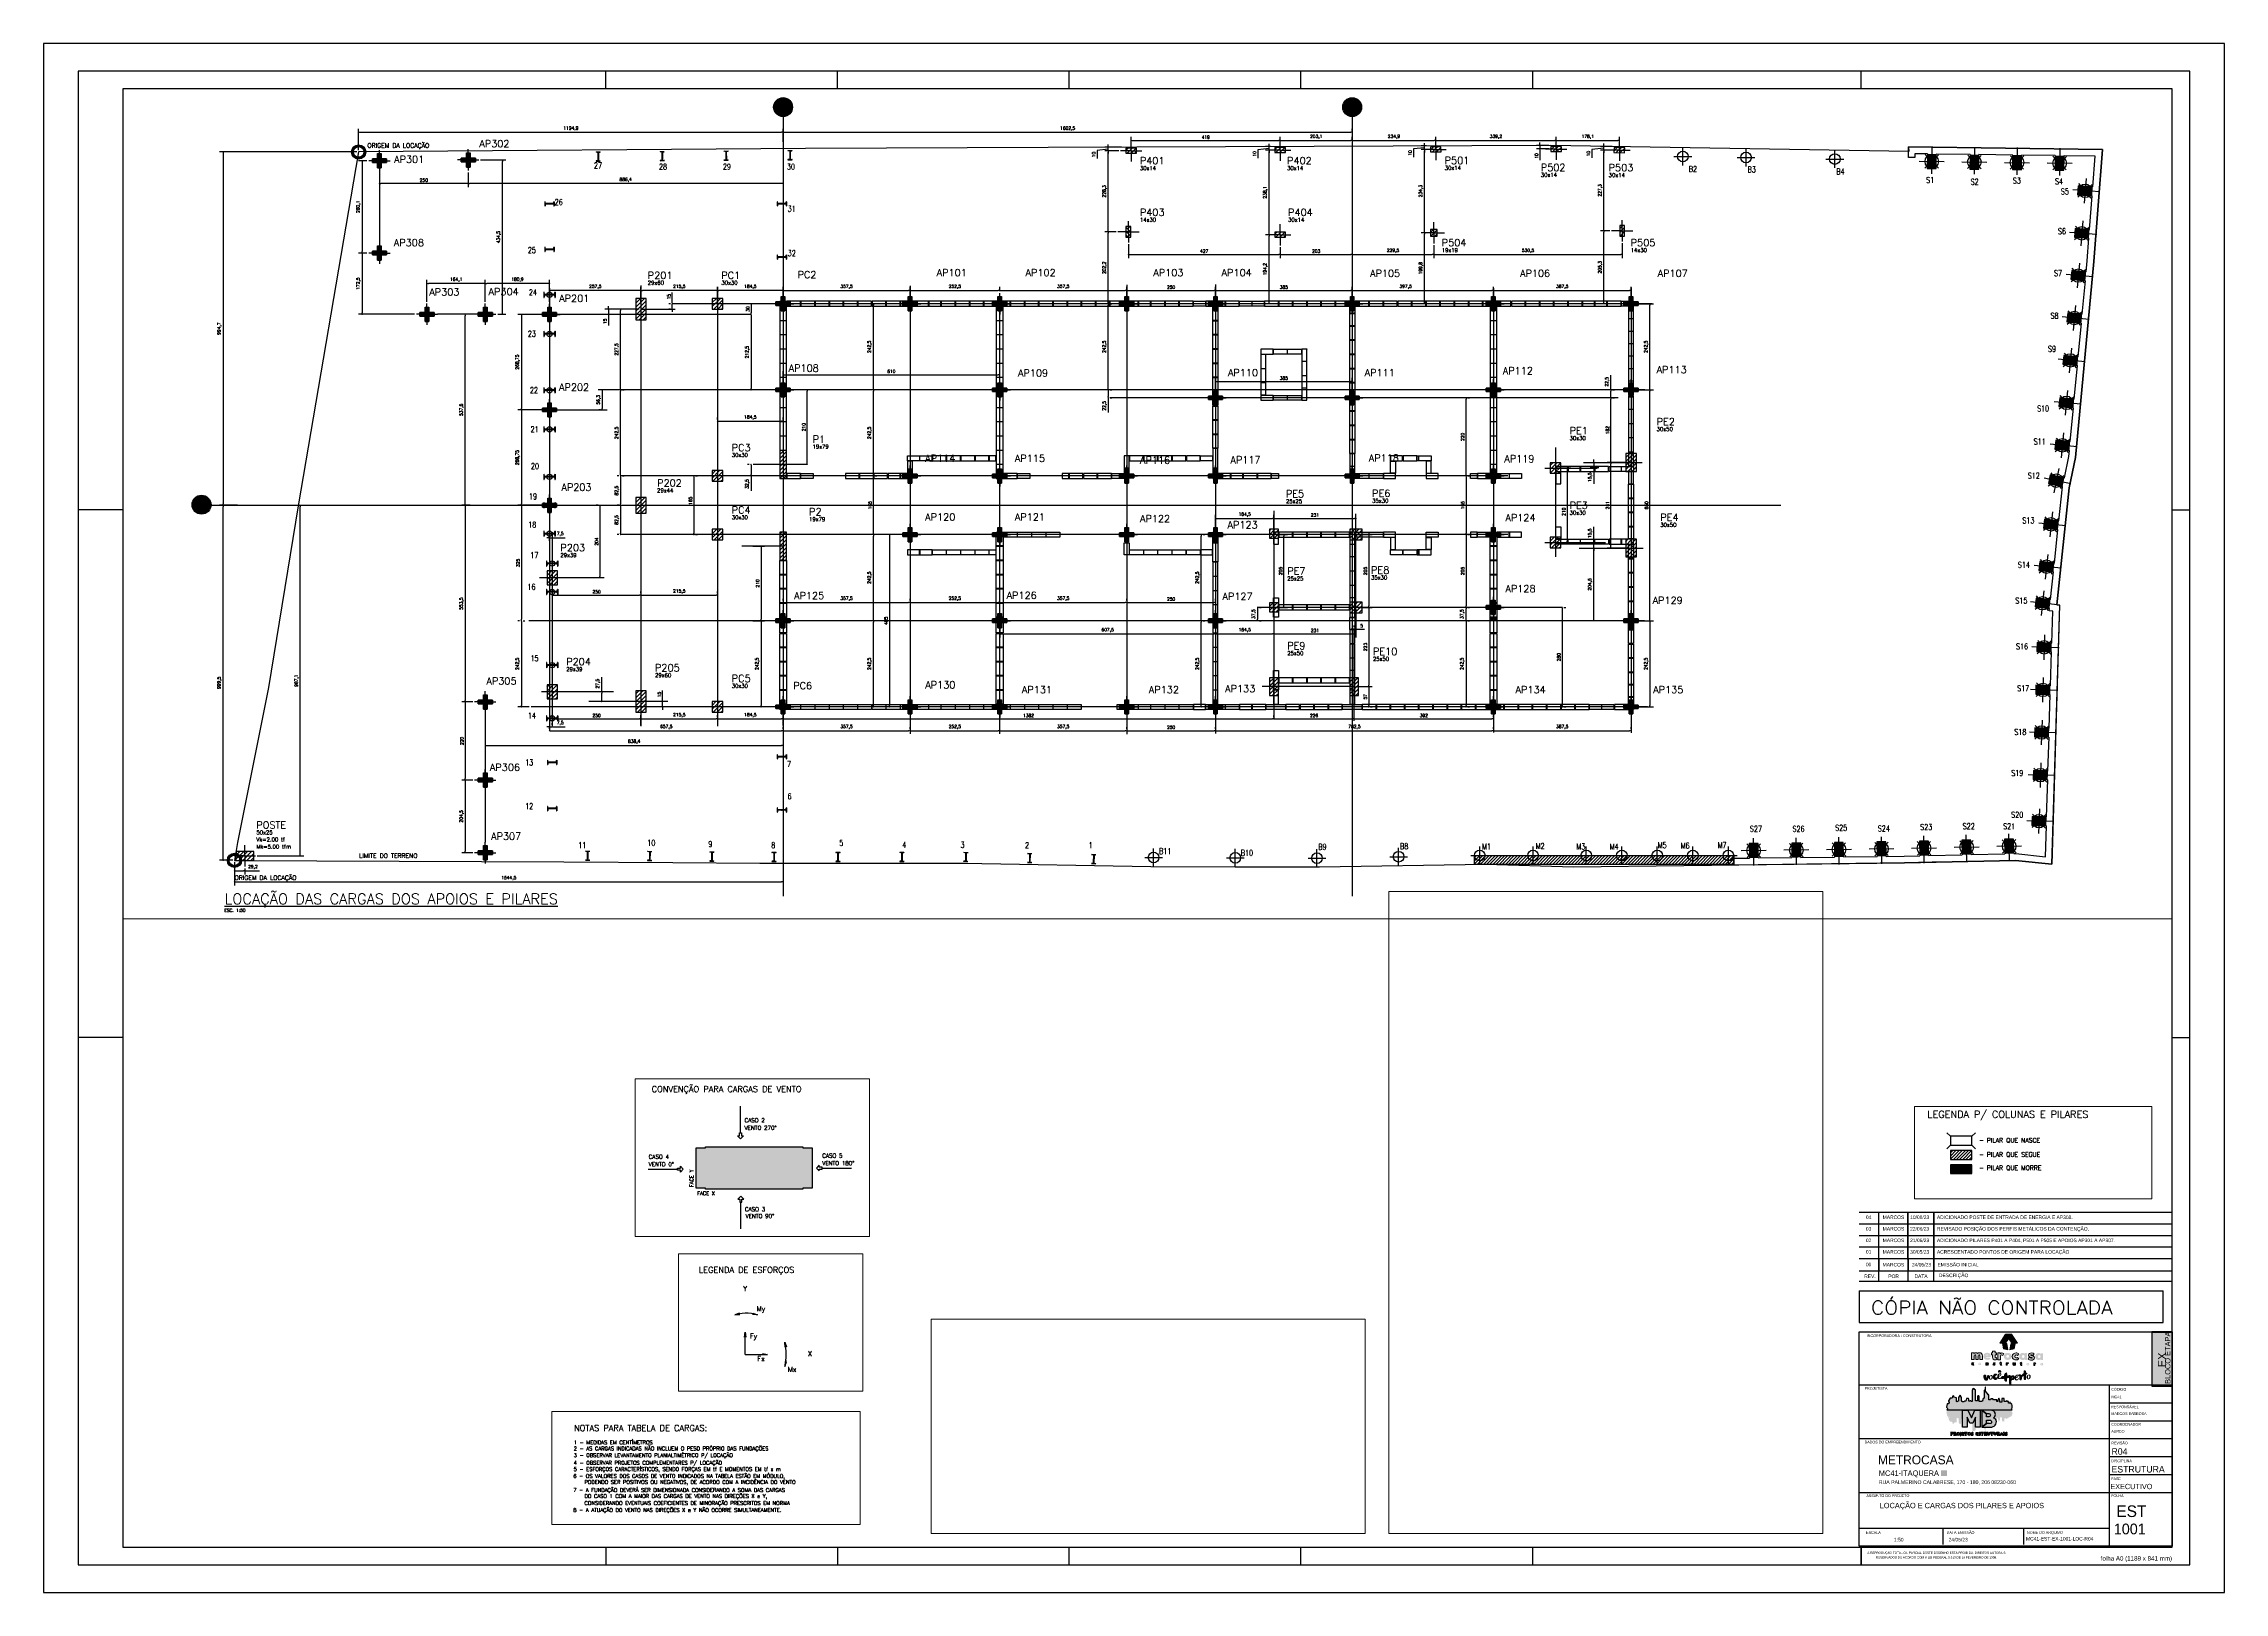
# Paper-space layout 'MC41-EST-EX-1001-LOC-R04' of a CAD drawing. Extents: x 658 to 780, y 65 to 152.
# The model-space entities are those that its viewports show. They can reach past a viewport. Long polylines and large blocks are cut down to what shows.
import ezdxf
from ezdxf.enums import TextEntityAlignment as Align

# ---------------------------------------------------------------- set-up
doc = ezdxf.new("R2010")
doc.units = 0
doc.header["$LTSCALE"] = 25
for name, pattern in [('CENTER', [2, 1.25, -0.25, 0.25, -0.25]), ('CONTINU', [0]), ('DASHDOT', [1, 0.5, -0.25, 0, -0.25]), ('DASHED2', [0.375, 0.25, -0.125]), ('ESTILO_TQS_0004', [3.3, 2, -0.4, 0.05, -0.4, 0.05, -0.4]), ('HIDDEN', [0.375, 0.25, -0.125]), ('XREF-MC41-BAS-PLN-TIPO-INFE-2-ÁREA EXTERNA$0$CENTER2', [1.125, 0.75, -0.125, 0.125, -0.125])]:
    doc.linetypes.add(name, pattern=pattern)
for name, color, linetype in [('72', 7, 'Continuous'), ('_ARQUIVO', 7, 'Continuous'), ('ap', 2, 'Continuous'), ('ARQ-MAR', 2, 'Continuous'), ('ARQ_CAR', 7, 'Continuous'), ('ARQ_CAR-TXT', 7, 'Continuous'), ('ARQ_FOLHA', 7, 'Continuous'), ('ARQ_TXT-2', 2, 'Continuous'), ('ARQ_TXT-4', 4, 'Continuous'), ('ARQ_VISTA 0', 251, 'Continuous'), ('BROCAS MURO FECHAMENTO', 7, 'Continuous'), ('COTA', 1, 'Continuous'), ('EIXO_AUXILIAR', 7, 'DASHDOT'), ('EIXOS', 1, 'ESTILO_TQS_0004'), ('H2', 252, 'Continuous'), ('H3', 253, 'Continuous'), ('H4', 254, 'Continuous'), ('H5', 1, 'Continuous'), ('H7', 1, 'Continuous'), ('IND-EIXOS', 2, 'Continuous'), ('Layer 1', 7, 'Continuous'), ('ORELHA', 1, 'Continuous'), ('P-D', 2, 'Continuous'), ('P-M', 5, 'Continuous'), ('P-N', 5, 'Continuous'), ('P-S', 5, 'Continuous'), ('PENA_06', 6, 'Continuous'), ('Pena_2', 2, 'Continuous'), ('PENA_3', 3, 'Continuous'), ('Pena_4', 4, 'Continuous'), ('PENA_6', 6, 'Continuous'), ('PIL-N', 4, 'Continuous'), ('PROJ', 252, 'Continuous'), ('PSG-NV1-HTC-251', 251, 'Continuous'), ('PSG-NV2-FLH-SELO', 1, 'Continuous'), ('SOLO-FUNDAÇOES', 7, 'Continuous'), ('SOLOD- ESTACA STRAUSS', 7, 'Continuous'), ('SOLOD-TEXTO-007', 7, 'Continuous'), ('T2', 3, 'Continuous'), ('T3', 4, 'Continuous'), ('T4', 6, 'Continuous'), ('TERRENO', 1, 'DASHED2'), ('TEXT-EIXOS', 3, 'Continuous'), ('TEXTO', 3, 'Continuous'), ('ver', 20, 'Continuous'), ('VIGA', 3, 'Continuous'), ('XREF-MC41-BAS-PLN-TIPO-INFE-2-ÁREA EXTERNA$0$TOP_LIM_TER_ATOMO', 20, 'XREF-MC41-BAS-PLN-TIPO-INFE-2-ÁREA EXTERNA$0$CENTER2')]:
    doc.layers.add(name, color=color, linetype=linetype)
doc.layers.add('VIEWPORT', color=7, linetype='Continuous', plot=False)
doc.layers.add('Área Real', color=7, linetype='Continuous', lineweight=0)
doc.styles.add('01-MILLEU', font='GOTHIC.TTF')
doc.styles.add('CARIMBO', font='romans.shx', dxfattribs={"height": 30})
doc.styles.add('COTA', font='romans.shx')
doc.styles.add('R300', font='SIMPLEX.SHX', dxfattribs={"width": 1.1, "height": 5.5})
doc.styles.add('ROMANS', font='ROMANS')
doc.styles.get("Standard").update_dxf_attribs({"font": 'romans.shx'})
doc.styles.add('Texto1', font='romans.shx', dxfattribs={"height": 9})
doc.styles.add('Texto2', font='romans.shx', dxfattribs={"height": 12.5})
doc.styles.add('Texto3', font='romans.shx', dxfattribs={"height": 20})
doc.styles.add('Texto4', font='romans.shx', dxfattribs={"height": 30})
doc.styles.add('TQS_ARIAL', font='arial.ttf')
doc.dimstyles.new('forma', dxfattribs={"dimscale": 5, "dimtxt": 1.8, "dimasz": 0.8, "dimexe": 2, "dimexo": 1, "dimgap": 1, "dimtad": 1, "dimdec": 1, "dimzin": 9, "dimtxsty": 'COTA', "dimblk1": 'DOT', "dimblk2": 'DOT', "dimsah": 1, "dimcen": 0, "dimdle": 1, "dimclrd": 256, "dimclre": 256, "dimclrt": 2, "dimadec": 0, "dimazin": 0, "dimtfac": 1, "dimtdec": 0, "dimtmove": 0, "dimatfit": 3, "dimfxl": 1, "dimtolj": 1, "dimtzin": 0, "dimarcsym": 0})
pattern_1 = [(45, (-403.9965, 2465.413), (-5.61266, 5.61266), [])]

# ---------------------------------------------------------------- blocks, each defined once
blk = doc.blocks.new('METROCASA')
at = {"layer": 'Layer 1', "true_color": 0xed1c24}
h = blk.add_hatch(color=240, dxfattribs=at)
h.dxf.hatch_style = 2
h.paths.add_polyline_path([(-1.29, 0.86), (-1.02, -0.59), (0.13, -0.85), (-0.13, 0.85)])
h.paths.add_polyline_path([(2.84, 0.94), (1.22, 3.51), (-0.37, 3.52), (1.27, 0.94)])
h.paths.add_polyline_path([(-2.08, 0.96), (-0.44, 0.95), (0.36, 2.19), (-0.45, 3.48)])
h.paths.add_polyline_path([(0.77, -0.85), (1.92, -0.6), (2.21, 0.84), (1.05, 0.84)])
at = {"layer": 'Layer 1', "true_color": 0x404041}
h = blk.add_hatch(color=250, dxfattribs=at)
h.dxf.hatch_style = 2
edge = h.paths.add_edge_path()
edge.add_spline(control_points=[(-3.66, -4.74), (-3.71, -4.74), (-3.72, -4.72), (-3.72, -4.71), (-3.72, -4.68), (-3.69, -4.68), (-3.66, -4.68), (-3.6, -4.68), (-3.52, -4.7), (-3.48, -4.72), (-3.48, -4.72), (-3.38, -4.57), (-3.38, -4.57), (-3.44, -4.52), (-3.54, -4.48), (-3.65, -4.48), (-3.81, -4.48), (-3.97, -4.54), (-3.97, -4.71), (-3.97, -4.87), (-3.81, -4.92), (-3.68, -4.93), (-3.63, -4.93), (-3.61, -4.94), (-3.61, -4.97), (-3.61, -4.99), (-3.63, -5), (-3.68, -5), (-3.73, -5), (-3.81, -4.99), (-3.92, -4.92), (-3.92, -4.92), (-4, -5.11), (-4, -5.11), (-3.92, -5.16), (-3.79, -5.2), (-3.67, -5.2), (-3.51, -5.2), (-3.36, -5.14), (-3.35, -4.97), (-3.35, -4.79), (-3.52, -4.75), (-3.66, -4.74)], knot_values=[0, 0, 0, 0, 1, 1, 1, 2, 2, 2, 3, 3, 3, 4, 4, 4, 5, 5, 5, 6, 6, 6, 7, 7, 7, 8, 8, 8, 9, 9, 9, 10, 10, 10, 11, 11, 11, 12, 12, 12, 13, 13, 13, 14, 14, 14, 14], degree=3, periodic=0)
edge = h.paths.add_edge_path()
edge.add_spline(control_points=[(-5.55, -4.47), (-5.62, -4.47), (-5.7, -4.5), (-5.76, -4.56), (-5.76, -4.56), (-5.77, -4.49), (-5.77, -4.49), (-5.77, -4.49), (-6, -4.49), (-6, -4.49), (-6, -4.49), (-6, -5.17), (-6, -5.17), (-6, -5.17), (-5.75, -5.17), (-5.75, -5.17), (-5.75, -5.17), (-5.75, -4.81), (-5.75, -4.81), (-5.75, -4.72), (-5.69, -4.68), (-5.63, -4.68), (-5.58, -4.68), (-5.54, -4.71), (-5.54, -4.79), (-5.54, -4.79), (-5.54, -5.17), (-5.54, -5.17), (-5.54, -5.17), (-5.29, -5.17), (-5.29, -5.17), (-5.29, -5.17), (-5.28, -4.79), (-5.28, -4.79), (-5.28, -4.55), (-5.4, -4.48), (-5.55, -4.47)], knot_values=[0, 0, 0, 0, 1, 1, 1, 2, 2, 2, 3, 3, 3, 4, 4, 4, 5, 5, 5, 6, 6, 6, 7, 7, 7, 8, 8, 8, 9, 9, 9, 10, 10, 10, 11, 11, 11, 12, 12, 12, 12], degree=3, periodic=0)
edge = h.paths.add_edge_path()
edge.add_spline(control_points=[(-7.69, -4.46), (-7.89, -4.46), (-8.08, -4.57), (-8.08, -4.82), (-8.08, -5.06), (-7.89, -5.17), (-7.69, -5.17), (-7.5, -5.18), (-7.3, -5.07), (-7.3, -4.82), (-7.3, -4.57), (-7.49, -4.47), (-7.69, -4.46)], knot_values=[0, 0, 0, 0, 1, 1, 1, 2, 2, 2, 3, 3, 3, 4, 4, 4, 4], degree=3, periodic=0)
edge = h.paths.add_edge_path()
edge.add_spline(control_points=[(-7.69, -4.97), (-7.78, -4.97), (-7.83, -4.9), (-7.83, -4.82), (-7.83, -4.74), (-7.78, -4.67), (-7.69, -4.67), (-7.6, -4.67), (-7.55, -4.74), (-7.55, -4.82), (-7.55, -4.9), (-7.61, -4.97), (-7.69, -4.97)], knot_values=[0, 0, 0, 0, 1, 1, 1, 2, 2, 2, 3, 3, 3, 4, 4, 4, 4], degree=3, periodic=0)
edge = h.paths.add_edge_path()
edge.add_spline(control_points=[(-9.57, -4.95), (-9.67, -4.95), (-9.72, -4.88), (-9.72, -4.81), (-9.72, -4.73), (-9.67, -4.66), (-9.57, -4.66), (-9.53, -4.66), (-9.49, -4.67), (-9.46, -4.71), (-9.46, -4.71), (-9.32, -4.56), (-9.32, -4.56), (-9.39, -4.49), (-9.49, -4.45), (-9.59, -4.45), (-9.78, -4.45), (-9.97, -4.56), (-9.97, -4.81), (-9.97, -5.06), (-9.78, -5.16), (-9.59, -5.16), (-9.48, -5.16), (-9.39, -5.12), (-9.3, -5.05), (-9.3, -5.05), (-9.45, -4.9), (-9.45, -4.9), (-9.48, -4.93), (-9.53, -4.95), (-9.57, -4.95)], knot_values=[0, 0, 0, 0, 1, 1, 1, 2, 2, 2, 3, 3, 3, 4, 4, 4, 5, 5, 5, 6, 6, 6, 7, 7, 7, 8, 8, 8, 9, 9, 9, 10, 10, 10, 10], degree=3, periodic=0)
edge = h.paths.add_edge_path()
edge.add_spline(control_points=[(-1.68, -5), (-1.72, -5), (-1.74, -4.98), (-1.74, -4.93), (-1.74, -4.93), (-1.74, -4.71), (-1.74, -4.71), (-1.74, -4.71), (-1.59, -4.71), (-1.59, -4.71), (-1.59, -4.71), (-1.59, -4.52), (-1.59, -4.52), (-1.59, -4.52), (-1.74, -4.52), (-1.74, -4.52), (-1.74, -4.52), (-1.74, -4.32), (-1.74, -4.32), (-1.74, -4.32), (-1.99, -4.34), (-1.99, -4.34), (-1.99, -4.34), (-1.99, -4.51), (-1.99, -4.51), (-1.99, -4.51), (-2.1, -4.51), (-2.1, -4.51), (-2.1, -4.51), (-2.1, -4.71), (-2.1, -4.71), (-2.1, -4.71), (-1.99, -4.71), (-1.99, -4.71), (-1.99, -4.71), (-1.99, -4.93), (-1.99, -4.93), (-2, -5.14), (-1.88, -5.21), (-1.74, -5.21), (-1.67, -5.21), (-1.61, -5.19), (-1.55, -5.16), (-1.55, -5.16), (-1.6, -4.97), (-1.6, -4.97), (-1.62, -4.99), (-1.65, -5), (-1.68, -5)], knot_values=[0, 0, 0, 0, 1, 1, 1, 2, 2, 2, 3, 3, 3, 4, 4, 4, 5, 5, 5, 6, 6, 6, 7, 7, 7, 8, 8, 8, 9, 9, 9, 10, 10, 10, 11, 11, 11, 12, 12, 12, 13, 13, 13, 14, 14, 14, 15, 15, 15, 16, 16, 16, 16], degree=3, periodic=0)
edge = h.paths.add_edge_path()
edge.add_spline(control_points=[(9.78, -4.57), (9.78, -4.57), (9.77, -4.65), (9.77, -4.65), (9.73, -4.59), (9.66, -4.56), (9.57, -4.56), (9.37, -4.56), (9.24, -4.71), (9.24, -4.91), (9.24, -5.11), (9.35, -5.25), (9.55, -5.26), (9.62, -5.27), (9.71, -5.24), (9.77, -5.18), (9.77, -5.18), (9.78, -5.25), (9.78, -5.25), (9.78, -5.25), (10.01, -5.25), (10.01, -5.25), (10.01, -5.25), (10.02, -4.57), (10.02, -4.57), (10.02, -4.57), (9.78, -4.57), (9.78, -4.57)], knot_values=[0, 0, 0, 0, 1, 1, 1, 2, 2, 2, 3, 3, 3, 4, 4, 4, 5, 5, 5, 6, 6, 6, 7, 7, 7, 8, 8, 8, 9, 9, 9, 9], degree=3, periodic=0)
edge = h.paths.add_edge_path()
edge.add_spline(control_points=[(9.62, -5.06), (9.55, -5.06), (9.49, -5), (9.49, -4.91), (9.49, -4.82), (9.55, -4.76), (9.62, -4.76), (9.71, -4.76), (9.76, -4.82), (9.76, -4.91), (9.76, -4.99), (9.71, -5.06), (9.62, -5.06)], knot_values=[0, 0, 0, 0, 1, 1, 1, 2, 2, 2, 3, 3, 3, 4, 4, 4, 4], degree=3, periodic=0)
edge = h.paths.add_edge_path()
edge.add_spline(control_points=[(7.69, -4.64), (7.69, -4.64), (7.68, -4.56), (7.68, -4.56), (7.68, -4.56), (7.45, -4.56), (7.45, -4.56), (7.45, -4.56), (7.45, -5.24), (7.45, -5.24), (7.45, -5.24), (7.7, -5.24), (7.7, -5.24), (7.7, -5.24), (7.7, -4.89), (7.7, -4.89), (7.7, -4.8), (7.76, -4.76), (7.82, -4.76), (7.86, -4.76), (7.89, -4.77), (7.93, -4.8), (7.93, -4.8), (8.04, -4.62), (8.04, -4.62), (7.99, -4.57), (7.93, -4.55), (7.86, -4.55), (7.79, -4.55), (7.73, -4.57), (7.69, -4.64)], knot_values=[0, 0, 0, 0, 1, 1, 1, 2, 2, 2, 3, 3, 3, 4, 4, 4, 5, 5, 5, 6, 6, 6, 7, 7, 7, 8, 8, 8, 9, 9, 9, 10, 10, 10, 10], degree=3, periodic=0)
edge = h.paths.add_edge_path()
edge.add_spline(control_points=[(5.76, -4.54), (5.56, -4.54), (5.37, -4.64), (5.37, -4.89), (5.37, -5.14), (5.56, -5.24), (5.75, -5.25), (5.95, -5.25), (6.14, -5.14), (6.14, -4.89), (6.15, -4.65), (5.96, -4.54), (5.76, -4.54)], knot_values=[0, 0, 0, 0, 1, 1, 1, 2, 2, 2, 3, 3, 3, 4, 4, 4, 4], degree=3, periodic=0)
edge = h.paths.add_edge_path()
edge.add_spline(control_points=[(5.76, -5.04), (5.67, -5.04), (5.62, -4.97), (5.62, -4.89), (5.62, -4.81), (5.67, -4.74), (5.76, -4.74), (5.85, -4.74), (5.9, -4.81), (5.9, -4.89), (5.9, -4.97), (5.84, -5.04), (5.76, -5.04)], knot_values=[0, 0, 0, 0, 1, 1, 1, 2, 2, 2, 3, 3, 3, 4, 4, 4, 4], degree=3, periodic=0)
edge = h.paths.add_edge_path()
edge.add_spline(control_points=[(4, -5.03), (3.96, -5.03), (3.94, -5.01), (3.93, -4.96), (3.93, -4.96), (3.94, -4.74), (3.94, -4.74), (3.94, -4.74), (4.09, -4.74), (4.09, -4.74), (4.09, -4.74), (4.09, -4.55), (4.09, -4.55), (4.09, -4.55), (3.94, -4.55), (3.94, -4.55), (3.94, -4.55), (3.94, -4.35), (3.94, -4.35), (3.94, -4.35), (3.69, -4.38), (3.69, -4.38), (3.69, -4.38), (3.69, -4.54), (3.69, -4.54), (3.69, -4.54), (3.58, -4.54), (3.58, -4.54), (3.58, -4.54), (3.58, -4.74), (3.58, -4.74), (3.58, -4.74), (3.69, -4.74), (3.69, -4.74), (3.69, -4.74), (3.68, -4.96), (3.68, -4.96), (3.68, -5.17), (3.8, -5.24), (3.93, -5.24), (4, -5.24), (4.07, -5.22), (4.13, -5.19), (4.13, -5.19), (4.08, -5), (4.08, -5), (4.05, -5.02), (4.03, -5.03), (4, -5.03)], knot_values=[0, 0, 0, 0, 1, 1, 1, 2, 2, 2, 3, 3, 3, 4, 4, 4, 5, 5, 5, 6, 6, 6, 7, 7, 7, 8, 8, 8, 9, 9, 9, 10, 10, 10, 11, 11, 11, 12, 12, 12, 13, 13, 13, 14, 14, 14, 15, 15, 15, 16, 16, 16, 16], degree=3, periodic=0)
edge = h.paths.add_edge_path()
edge.add_spline(control_points=[(2.03, -4.89), (2.03, -4.98), (1.97, -5.02), (1.91, -5.02), (1.87, -5.02), (1.82, -4.99), (1.82, -4.9), (1.82, -4.9), (1.82, -4.53), (1.82, -4.53), (1.82, -4.53), (1.57, -4.53), (1.57, -4.53), (1.57, -4.53), (1.57, -4.9), (1.57, -4.9), (1.57, -5.15), (1.69, -5.22), (1.83, -5.22), (1.9, -5.23), (1.99, -5.2), (2.05, -5.14), (2.05, -5.14), (2.06, -5.21), (2.06, -5.21), (2.06, -5.21), (2.28, -5.21), (2.28, -5.21), (2.28, -5.21), (2.28, -4.53), (2.28, -4.53), (2.28, -4.53), (2.03, -4.53), (2.03, -4.53), (2.03, -4.53), (2.03, -4.89), (2.03, -4.89)], knot_values=[0, 0, 0, 0, 1, 1, 1, 2, 2, 2, 3, 3, 3, 4, 4, 4, 5, 5, 5, 6, 6, 6, 7, 7, 7, 8, 8, 8, 9, 9, 9, 10, 10, 10, 11, 11, 11, 12, 12, 12, 12], degree=3, periodic=0)
edge = h.paths.add_edge_path()
edge.add_spline(control_points=[(-0.02, -4.59), (-0.02, -4.59), (-0.04, -4.52), (-0.04, -4.52), (-0.04, -4.52), (-0.26, -4.52), (-0.26, -4.52), (-0.26, -4.52), (-0.27, -5.2), (-0.27, -5.2), (-0.27, -5.2), (-0.02, -5.2), (-0.02, -5.2), (-0.02, -5.2), (-0.01, -4.85), (-0.01, -4.85), (-0.01, -4.76), (0.04, -4.72), (0.1, -4.72), (0.15, -4.72), (0.18, -4.73), (0.22, -4.76), (0.22, -4.76), (0.32, -4.58), (0.32, -4.58), (0.28, -4.53), (0.21, -4.51), (0.14, -4.5), (0.08, -4.5), (0.01, -4.53), (-0.02, -4.59)], knot_values=[0, 0, 0, 0, 1, 1, 1, 2, 2, 2, 3, 3, 3, 4, 4, 4, 5, 5, 5, 6, 6, 6, 7, 7, 7, 8, 8, 8, 9, 9, 9, 10, 10, 10, 10], degree=3, periodic=0)
at = {"layer": 'Layer 1', "true_color": 0xed1c24}
h = blk.add_hatch(color=240, dxfattribs=at)
h.dxf.hatch_style = 2
edge = h.paths.add_edge_path()
edge.add_spline(control_points=[(-1.94, -1.96), (-1.94, -1.96), (-1.98, -1.76), (-1.98, -1.76), (-1.98, -1.76), (-2.62, -1.75), (-2.62, -1.75), (-2.62, -1.75), (-2.63, -3.66), (-2.63, -3.66), (-2.63, -3.66), (-1.92, -3.66), (-1.92, -3.66), (-1.92, -3.66), (-1.91, -2.67), (-1.91, -2.67), (-1.91, -2.42), (-1.76, -2.31), (-1.58, -2.31), (-1.46, -2.31), (-1.38, -2.34), (-1.26, -2.43), (-1.26, -2.43), (-0.98, -1.92), (-0.98, -1.92), (-1.1, -1.79), (-1.28, -1.71), (-1.48, -1.71), (-1.66, -1.71), (-1.84, -1.79), (-1.94, -1.96)], knot_values=[0, 0, 0, 0, 1, 1, 1, 2, 2, 2, 3, 3, 3, 4, 4, 4, 5, 5, 5, 6, 6, 6, 7, 7, 7, 8, 8, 8, 9, 9, 9, 10, 10, 10, 10], degree=3, periodic=0)
edge = h.paths.add_edge_path()
edge.add_spline(control_points=[(-5.6, -1.69), (-6.11, -1.69), (-6.66, -1.99), (-6.66, -2.69), (-6.67, -3.38), (-6.16, -3.68), (-5.56, -3.68), (-5.23, -3.68), (-4.92, -3.58), (-4.69, -3.37), (-4.69, -3.37), (-5.04, -2.98), (-5.04, -2.98), (-5.16, -3.07), (-5.32, -3.13), (-5.53, -3.13), (-5.68, -3.13), (-5.9, -3.06), (-5.95, -2.89), (-5.95, -2.89), (-4.62, -2.89), (-4.62, -2.89), (-4.45, -2.14), (-4.92, -1.69), (-5.6, -1.69)], knot_values=[0, 0, 0, 0, 1, 1, 1, 2, 2, 2, 3, 3, 3, 4, 4, 4, 5, 5, 5, 6, 6, 6, 7, 7, 7, 8, 8, 8, 8], degree=3, periodic=0)
edge = h.paths.add_edge_path()
edge.add_spline(control_points=[(-5.94, -2.43), (-5.89, -2.12), (-5.27, -2.13), (-5.25, -2.43), (-5.25, -2.43), (-5.94, -2.43), (-5.94, -2.43)], knot_values=[0, 0, 0, 0, 1, 1, 1, 2, 2, 2, 2], degree=3, periodic=0)
edge = h.paths.add_edge_path()
edge.add_spline(control_points=[(4.86, -2), (4.76, -1.84), (4.58, -1.75), (4.31, -1.75), (3.75, -1.74), (3.38, -2.17), (3.38, -2.74), (3.37, -3.29), (3.68, -3.69), (4.24, -3.73), (4.45, -3.74), (4.71, -3.67), (4.87, -3.49), (4.87, -3.49), (4.9, -3.7), (4.9, -3.7), (4.9, -3.7), (5.56, -3.7), (5.56, -3.7), (5.56, -3.7), (5.57, -1.8), (5.57, -1.8), (5.57, -1.8), (4.9, -1.79), (4.9, -1.79), (4.9, -1.79), (4.86, -2), (4.86, -2)], knot_values=[0, 0, 0, 0, 1, 1, 1, 2, 2, 2, 3, 3, 3, 4, 4, 4, 5, 5, 5, 6, 6, 6, 7, 7, 7, 8, 8, 8, 9, 9, 9, 9], degree=3, periodic=0)
edge = h.paths.add_edge_path()
edge.add_spline(control_points=[(4.46, -3.16), (4.25, -3.16), (4.08, -3.01), (4.08, -2.74), (4.08, -2.47), (4.25, -2.32), (4.47, -2.32), (4.72, -2.32), (4.86, -2.49), (4.86, -2.74), (4.86, -2.97), (4.7, -3.16), (4.46, -3.16)], knot_values=[0, 0, 0, 0, 1, 1, 1, 2, 2, 2, 3, 3, 3, 4, 4, 4, 4], degree=3, periodic=0)
edge = h.paths.add_edge_path()
edge.add_spline(control_points=[(-7.68, -1.68), (-7.94, -1.68), (-8.15, -1.76), (-8.31, -1.95), (-8.4, -1.77), (-8.59, -1.69), (-8.78, -1.68), (-8.98, -1.68), (-9.19, -1.76), (-9.31, -1.92), (-9.31, -1.92), (-9.36, -1.72), (-9.36, -1.72), (-9.36, -1.72), (-9.95, -1.71), (-9.95, -1.71), (-9.95, -1.71), (-9.96, -3.62), (-9.96, -3.62), (-9.96, -3.62), (-9.26, -3.62), (-9.26, -3.62), (-9.26, -3.62), (-9.25, -2.58), (-9.25, -2.58), (-9.25, -2.37), (-9.12, -2.27), (-9, -2.27), (-8.87, -2.27), (-8.8, -2.35), (-8.8, -2.57), (-8.8, -2.57), (-8.81, -3.62), (-8.81, -3.62), (-8.81, -3.62), (-8.11, -3.63), (-8.11, -3.63), (-8.11, -3.63), (-8.1, -2.58), (-8.1, -2.58), (-8.1, -2.37), (-7.98, -2.29), (-7.86, -2.29), (-7.75, -2.29), (-7.66, -2.37), (-7.66, -2.57), (-7.66, -2.57), (-7.67, -3.63), (-7.67, -3.63), (-7.67, -3.63), (-6.96, -3.63), (-6.96, -3.63), (-6.96, -3.63), (-6.95, -2.57), (-6.95, -2.57), (-6.95, -1.94), (-7.26, -1.68), (-7.68, -1.68)], knot_values=[0, 0, 0, 0, 1, 1, 1, 2, 2, 2, 3, 3, 3, 4, 4, 4, 5, 5, 5, 6, 6, 6, 7, 7, 7, 8, 8, 8, 9, 9, 9, 10, 10, 10, 11, 11, 11, 12, 12, 12, 13, 13, 13, 14, 14, 14, 15, 15, 15, 16, 16, 16, 17, 17, 17, 18, 18, 18, 19, 19, 19, 19], degree=3, periodic=0)
edge = h.paths.add_edge_path()
edge.add_spline(control_points=[(-3.23, -3.11), (-3.34, -3.11), (-3.41, -3.06), (-3.42, -2.93), (-3.42, -2.93), (-3.41, -2.3), (-3.41, -2.3), (-3.41, -2.3), (-2.98, -2.3), (-2.98, -2.3), (-2.98, -2.3), (-2.98, -1.76), (-2.98, -1.76), (-2.98, -1.76), (-3.41, -1.76), (-3.41, -1.76), (-3.41, -1.76), (-3.4, -1.21), (-3.4, -1.21), (-3.4, -1.21), (-4.11, -1.28), (-4.11, -1.28), (-4.11, -1.28), (-4.11, -1.76), (-4.11, -1.76), (-4.11, -1.76), (-4.42, -1.75), (-4.42, -1.75), (-4.42, -1.75), (-4.42, -2.3), (-4.42, -2.3), (-4.42, -2.3), (-4.11, -2.3), (-4.11, -2.3), (-4.11, -2.3), (-4.12, -2.92), (-4.12, -2.92), (-4.13, -3.52), (-3.79, -3.69), (-3.42, -3.7), (-3.22, -3.7), (-3.03, -3.66), (-2.87, -3.57), (-2.87, -3.57), (-3.02, -3.05), (-3.02, -3.05), (-3.08, -3.09), (-3.16, -3.11), (-3.23, -3.11)], knot_values=[0, 0, 0, 0, 1, 1, 1, 2, 2, 2, 3, 3, 3, 4, 4, 4, 5, 5, 5, 6, 6, 6, 7, 7, 7, 8, 8, 8, 9, 9, 9, 10, 10, 10, 11, 11, 11, 12, 12, 12, 13, 13, 13, 14, 14, 14, 15, 15, 15, 16, 16, 16, 16], degree=3, periodic=0)
edge = h.paths.add_edge_path()
edge.add_spline(control_points=[(2.53, -3.13), (2.26, -3.13), (2.12, -2.94), (2.12, -2.74), (2.12, -2.5), (2.27, -2.3), (2.54, -2.3), (2.66, -2.3), (2.77, -2.35), (2.86, -2.44), (2.86, -2.44), (3.24, -2.04), (3.24, -2.04), (3.04, -1.84), (2.77, -1.74), (2.5, -1.74), (1.96, -1.73), (1.43, -2.04), (1.42, -2.73), (1.42, -3.44), (1.94, -3.72), (2.5, -3.72), (2.78, -3.72), (3.06, -3.6), (3.28, -3.4), (3.28, -3.4), (2.88, -2.98), (2.88, -2.98), (2.79, -3.08), (2.66, -3.13), (2.53, -3.13)], knot_values=[0, 0, 0, 0, 1, 1, 1, 2, 2, 2, 3, 3, 3, 4, 4, 4, 5, 5, 5, 6, 6, 6, 7, 7, 7, 8, 8, 8, 9, 9, 9, 10, 10, 10, 10], degree=3, periodic=0)
edge = h.paths.add_edge_path()
edge.add_spline(control_points=[(9.37, -1.82), (9.37, -1.82), (9.33, -2.02), (9.33, -2.02), (9.23, -1.87), (9.04, -1.77), (8.77, -1.77), (8.22, -1.77), (7.85, -2.2), (7.84, -2.76), (7.84, -3.31), (8.15, -3.71), (8.71, -3.75), (8.92, -3.76), (9.17, -3.7), (9.34, -3.51), (9.34, -3.51), (9.37, -3.72), (9.37, -3.72), (9.37, -3.72), (10.02, -3.72), (10.02, -3.72), (10.02, -3.72), (10.03, -1.82), (10.03, -1.82), (10.03, -1.82), (9.37, -1.82), (9.37, -1.82)], knot_values=[0, 0, 0, 0, 1, 1, 1, 2, 2, 2, 3, 3, 3, 4, 4, 4, 5, 5, 5, 6, 6, 6, 7, 7, 7, 8, 8, 8, 9, 9, 9, 9], degree=3, periodic=0)
edge = h.paths.add_edge_path()
edge.add_spline(control_points=[(8.93, -3.18), (8.71, -3.18), (8.55, -3.03), (8.55, -2.76), (8.55, -2.5), (8.72, -2.34), (8.93, -2.35), (9.18, -2.35), (9.32, -2.51), (9.32, -2.77), (9.32, -2.99), (9.17, -3.18), (8.93, -3.18)], knot_values=[0, 0, 0, 0, 1, 1, 1, 2, 2, 2, 3, 3, 3, 4, 4, 4, 4], degree=3, periodic=0)
edge = h.paths.add_edge_path()
edge.add_spline(control_points=[(6.78, -2.48), (6.66, -2.48), (6.63, -2.42), (6.63, -2.39), (6.63, -2.32), (6.7, -2.29), (6.8, -2.3), (6.96, -2.29), (7.18, -2.35), (7.28, -2.41), (7.28, -2.41), (7.58, -1.99), (7.58, -1.99), (7.4, -1.85), (7.12, -1.76), (6.81, -1.76), (6.36, -1.75), (5.93, -1.92), (5.93, -2.38), (5.92, -2.84), (6.37, -2.99), (6.74, -3), (6.88, -3.02), (6.94, -3.05), (6.94, -3.11), (6.94, -3.17), (6.87, -3.2), (6.75, -3.2), (6.59, -3.19), (6.36, -3.18), (6.07, -2.98), (6.07, -2.98), (5.84, -3.5), (5.84, -3.5), (6.05, -3.66), (6.43, -3.75), (6.76, -3.76), (7.22, -3.76), (7.65, -3.58), (7.65, -3.11), (7.65, -2.61), (7.17, -2.49), (6.78, -2.48)], knot_values=[0, 0, 0, 0, 1, 1, 1, 2, 2, 2, 3, 3, 3, 4, 4, 4, 5, 5, 5, 6, 6, 6, 7, 7, 7, 8, 8, 8, 9, 9, 9, 10, 10, 10, 11, 11, 11, 12, 12, 12, 13, 13, 13, 14, 14, 14, 14], degree=3, periodic=0)
edge = h.paths.add_edge_path()
edge.add_spline(control_points=[(0.13, -1.72), (-0.42, -1.72), (-0.95, -2.01), (-0.96, -2.72), (-0.96, -3.41), (-0.42, -3.71), (0.12, -3.72), (0.66, -3.72), (1.21, -3.42), (1.22, -2.73), (1.22, -2.03), (0.7, -1.73), (0.13, -1.72)], knot_values=[0, 0, 0, 0, 1, 1, 1, 2, 2, 2, 3, 3, 3, 4, 4, 4, 4], degree=3, periodic=0)
edge = h.paths.add_edge_path()
edge.add_spline(control_points=[(0.13, -3.13), (-0.12, -3.13), (-0.27, -2.94), (-0.26, -2.72), (-0.26, -2.5), (-0.12, -2.3), (0.13, -2.31), (0.38, -2.31), (0.52, -2.5), (0.52, -2.72), (0.52, -2.96), (0.37, -3.14), (0.13, -3.13)], knot_values=[0, 0, 0, 0, 1, 1, 1, 2, 2, 2, 3, 3, 3, 4, 4, 4, 4], degree=3, periodic=0)
at = {"layer": 'Layer 1', "true_color": 0x404041}
h = blk.add_hatch(color=250, dxfattribs=at)
h.dxf.hatch_style = 2
edge = h.paths.add_edge_path()
edge.add_spline(control_points=[(-2.43, -7.17), (-2.4, -7.16), (-2.38, -7.15), (-2.36, -7.14), (-2.33, -7.13), (-2.31, -7.11), (-2.3, -7.09), (-2.28, -7.07), (-2.26, -7.04), (-2.24, -7.01), (-2.22, -6.98), (-2.2, -6.95), (-2.17, -6.92), (-2.15, -6.93), (-2.11, -6.95), (-2.08, -6.98), (-2.05, -7.01), (-2.01, -7.04), (-1.98, -7.06), (-1.94, -7.09), (-1.9, -7.11), (-1.87, -7.13), (-1.84, -7.14), (-1.81, -7.14), (-1.78, -7.12), (-1.75, -7.1), (-1.75, -7.07), (-1.76, -7.02), (-1.78, -6.98), (-1.8, -6.94), (-1.84, -6.89), (-1.87, -6.84), (-1.91, -6.8), (-1.96, -6.76), (-2, -6.72), (-2.04, -6.69), (-2.07, -6.68), (-2.11, -6.66), (-2.15, -6.65), (-2.18, -6.64), (-2.21, -6.64), (-2.24, -6.64), (-2.26, -6.65), (-2.29, -6.66), (-2.31, -6.68), (-2.33, -6.71), (-2.35, -6.73), (-2.36, -6.77), (-2.38, -6.82), (-2.4, -6.84), (-2.41, -6.87), (-2.43, -6.91), (-2.44, -6.95), (-2.46, -6.99), (-2.47, -7.03), (-2.48, -7.07), (-2.48, -7.11), (-2.48, -7.14), (-2.47, -7.16), (-2.46, -7.18), (-2.43, -7.17)], knot_values=[0, 0, 0, 0, 1, 1, 1, 2, 2, 2, 3, 3, 3, 4, 4, 4, 5, 5, 5, 6, 6, 6, 7, 7, 7, 8, 8, 8, 9, 9, 9, 10, 10, 10, 11, 11, 11, 12, 12, 12, 13, 13, 13, 14, 14, 14, 15, 15, 15, 16, 16, 16, 17, 17, 17, 18, 18, 18, 19, 19, 19, 20, 20, 20, 20], degree=3, periodic=0)
edge = h.paths.add_edge_path()
edge.add_spline(control_points=[(-5.26, -8.04), (-5.28, -8.03), (-5.33, -8.05), (-5.4, -8.1), (-5.49, -8.17), (-5.55, -8.25), (-5.6, -8.35), (-5.65, -8.45), (-5.69, -8.55), (-5.71, -8.65), (-5.74, -8.76), (-5.76, -8.85), (-5.77, -8.93), (-5.78, -9.02), (-5.8, -9.07), (-5.81, -9.1), (-5.83, -9.13), (-5.85, -9.12), (-5.88, -9.08), (-5.91, -9.04), (-5.94, -8.98), (-5.97, -8.89), (-6, -8.8), (-6.02, -8.7), (-6.04, -8.57), (-6.05, -8.44), (-6.05, -8.3), (-6.03, -8.14), (-6.03, -8.11), (-6.04, -8.08), (-6.06, -8.06), (-6.09, -8.03), (-6.12, -8.01), (-6.16, -8), (-6.2, -7.98), (-6.25, -7.98), (-6.3, -7.98), (-6.35, -7.99), (-6.4, -8), (-6.45, -8.03), (-6.48, -8.05), (-6.5, -8.08), (-6.52, -8.13), (-6.53, -8.18), (-6.53, -8.24), (-6.53, -8.31), (-6.53, -8.38), (-6.52, -8.45), (-6.5, -8.52), (-6.49, -8.6), (-6.47, -8.67), (-6.45, -8.74), (-6.43, -8.81), (-6.41, -8.87), (-6.39, -8.93), (-6.36, -8.98), (-6.34, -9.03), (-6.32, -9.05), (-6.29, -9.1), (-6.26, -9.14), (-6.23, -9.18), (-6.19, -9.23), (-6.16, -9.27), (-6.11, -9.3), (-6.07, -9.34), (-6.02, -9.36), (-5.96, -9.37), (-5.9, -9.38), (-5.83, -9.38), (-5.75, -9.35), (-5.71, -9.34), (-5.67, -9.31), (-5.63, -9.25), (-5.58, -9.19), (-5.54, -9.12), (-5.51, -9.05), (-5.47, -8.98), (-5.44, -8.9), (-5.41, -8.82), (-5.38, -8.74), (-5.36, -8.67), (-5.34, -8.61), (-5.32, -8.53), (-5.29, -8.44), (-5.27, -8.36), (-5.25, -8.27), (-5.23, -8.2), (-5.23, -8.15), (-5.22, -8.09), (-5.23, -8.06), (-5.26, -8.04)], knot_values=[0, 0, 0, 0, 1, 1, 1, 2, 2, 2, 3, 3, 3, 4, 4, 4, 5, 5, 5, 6, 6, 6, 7, 7, 7, 8, 8, 8, 9, 9, 9, 10, 10, 10, 11, 11, 11, 12, 12, 12, 13, 13, 13, 14, 14, 14, 15, 15, 15, 16, 16, 16, 17, 17, 17, 18, 18, 18, 19, 19, 19, 20, 20, 20, 21, 21, 21, 22, 22, 22, 23, 23, 23, 24, 24, 24, 25, 25, 25, 26, 26, 26, 27, 27, 27, 28, 28, 28, 29, 29, 29, 30, 30, 30, 30], degree=3, periodic=0)
edge = h.paths.add_edge_path()
edge.add_spline(control_points=[(-1.57, -8.39), (-1.57, -8.35), (-1.58, -8.33), (-1.6, -8.33), (-1.62, -8.34), (-1.64, -8.36), (-1.66, -8.39), (-1.68, -8.43), (-1.71, -8.47), (-1.75, -8.52), (-1.78, -8.56), (-1.82, -8.61), (-1.87, -8.65), (-1.92, -8.7), (-1.99, -8.73), (-2.07, -8.75), (-2.11, -8.76), (-2.14, -8.76), (-2.17, -8.75), (-2.19, -8.74), (-2.22, -8.73), (-2.24, -8.72), (-2.26, -8.7), (-2.27, -8.68), (-2.28, -8.66), (-2.3, -8.64), (-2.31, -8.61), (-2.31, -8.59), (-2.33, -8.53), (-2.34, -8.45), (-2.33, -8.37), (-2.27, -8.37), (-2.2, -8.36), (-2.14, -8.33), (-2.08, -8.31), (-2.02, -8.28), (-1.96, -8.23), (-1.89, -8.19), (-1.83, -8.12), (-1.77, -8.03), (-1.71, -7.95), (-1.68, -7.87), (-1.66, -7.8), (-1.65, -7.72), (-1.65, -7.65), (-1.67, -7.59), (-1.69, -7.53), (-1.72, -7.48), (-1.77, -7.45), (-1.81, -7.41), (-1.87, -7.39), (-1.93, -7.39), (-2, -7.4), (-2.06, -7.41), (-2.13, -7.43), (-2.2, -7.44), (-2.26, -7.47), (-2.32, -7.5), (-2.38, -7.53), (-2.44, -7.57), (-2.49, -7.62), (-2.54, -7.67), (-2.58, -7.72), (-2.62, -7.78), (-2.66, -7.87), (-2.7, -7.94), (-2.72, -8.02), (-2.74, -8.1), (-2.75, -8.16), (-2.76, -8.22), (-2.77, -8.29), (-2.77, -8.36), (-2.76, -8.42), (-2.75, -8.52), (-2.72, -8.62), (-2.68, -8.71), (-2.65, -8.78), (-2.6, -8.86), (-2.54, -8.92), (-2.47, -8.99), (-2.39, -9.03), (-2.28, -9.05), (-2.17, -9.07), (-2.07, -9.07), (-1.98, -9.04), (-1.9, -9.01), (-1.83, -8.97), (-1.78, -8.91), (-1.72, -8.86), (-1.68, -8.8), (-1.64, -8.73), (-1.61, -8.66), (-1.59, -8.6), (-1.58, -8.54), (-1.57, -8.48), (-1.56, -8.43), (-1.57, -8.39)], knot_values=[0, 0, 0, 0, 1, 1, 1, 2, 2, 2, 3, 3, 3, 4, 4, 4, 5, 5, 5, 6, 6, 6, 7, 7, 7, 8, 8, 8, 9, 9, 9, 10, 10, 10, 11, 11, 11, 12, 12, 12, 13, 13, 13, 14, 14, 14, 15, 15, 15, 16, 16, 16, 17, 17, 17, 18, 18, 18, 19, 19, 19, 20, 20, 20, 21, 21, 21, 22, 22, 22, 23, 23, 23, 24, 24, 24, 25, 25, 25, 26, 26, 26, 27, 27, 27, 28, 28, 28, 29, 29, 29, 30, 30, 30, 31, 31, 31, 32, 32, 32, 32], degree=3, periodic=0)
edge = h.paths.add_edge_path()
edge.add_spline(control_points=[(-2.31, -8.07), (-2.31, -8.04), (-2.3, -8.01), (-2.29, -7.98), (-2.27, -7.95), (-2.25, -7.9), (-2.23, -7.85), (-2.2, -7.81), (-2.17, -7.77), (-2.14, -7.75), (-2.1, -7.72), (-2.07, -7.7), (-2.03, -7.69), (-1.99, -7.67), (-1.95, -7.66), (-1.91, -7.65), (-1.9, -7.67), (-1.91, -7.7), (-1.91, -7.72), (-1.92, -7.75), (-1.93, -7.78), (-1.94, -7.81), (-1.95, -7.85), (-1.97, -7.89), (-2.01, -7.94), (-2.04, -7.99), (-2.07, -8.02), (-2.11, -8.05), (-2.15, -8.07), (-2.18, -8.09), (-2.21, -8.1), (-2.25, -8.11), (-2.29, -8.12), (-2.32, -8.13), (-2.32, -8.11), (-2.32, -8.09), (-2.31, -8.07)], knot_values=[0, 0, 0, 0, 1, 1, 1, 2, 2, 2, 3, 3, 3, 4, 4, 4, 5, 5, 5, 6, 6, 6, 7, 7, 7, 8, 8, 8, 9, 9, 9, 10, 10, 10, 11, 11, 11, 12, 12, 12, 12], degree=3, periodic=0)
edge = h.paths.add_edge_path()
edge.add_spline(control_points=[(-4.11, -8.09), (-4.16, -8), (-4.24, -7.93), (-4.34, -7.88), (-4.36, -7.87), (-4.38, -7.87), (-4.39, -7.87), (-4.4, -7.88), (-4.41, -7.89), (-4.43, -7.9), (-4.45, -7.92), (-4.48, -7.93), (-4.52, -7.95), (-4.57, -7.97), (-4.64, -7.99), (-4.74, -8), (-4.84, -8.02), (-4.93, -8.06), (-5, -8.14), (-5.07, -8.21), (-5.12, -8.29), (-5.15, -8.39), (-5.18, -8.48), (-5.2, -8.59), (-5.19, -8.69), (-5.18, -8.8), (-5.16, -8.89), (-5.11, -8.98), (-5.06, -9.06), (-5, -9.13), (-4.91, -9.18), (-4.82, -9.23), (-4.72, -9.25), (-4.59, -9.24), (-4.49, -9.22), (-4.4, -9.19), (-4.32, -9.13), (-4.24, -9.07), (-4.18, -9), (-4.12, -8.92), (-4.07, -8.84), (-4.03, -8.75), (-4.01, -8.65), (-3.99, -8.55), (-3.99, -8.45), (-4, -8.36), (-4.02, -8.26), (-4.05, -8.17), (-4.11, -8.09)], knot_values=[0, 0, 0, 0, 1, 1, 1, 2, 2, 2, 3, 3, 3, 4, 4, 4, 5, 5, 5, 6, 6, 6, 7, 7, 7, 8, 8, 8, 9, 9, 9, 10, 10, 10, 11, 11, 11, 12, 12, 12, 13, 13, 13, 14, 14, 14, 15, 15, 15, 16, 16, 16, 16], degree=3, periodic=0)
edge = h.paths.add_edge_path()
edge.add_spline(control_points=[(-4.4, -8.7), (-4.42, -8.76), (-4.44, -8.82), (-4.46, -8.88), (-4.48, -8.94), (-4.51, -8.98), (-4.54, -9.02), (-4.57, -9.06), (-4.6, -9.08), (-4.63, -9.09), (-4.66, -9.1), (-4.68, -9.08), (-4.7, -9.05), (-4.73, -9.01), (-4.74, -8.96), (-4.76, -8.9), (-4.77, -8.84), (-4.77, -8.77), (-4.78, -8.7), (-4.78, -8.62), (-4.78, -8.55), (-4.78, -8.48), (-4.78, -8.41), (-4.77, -8.36), (-4.76, -8.3), (-4.75, -8.25), (-4.74, -8.22), (-4.73, -8.21), (-4.68, -8.16), (-4.64, -8.14), (-4.6, -8.14), (-4.55, -8.14), (-4.5, -8.17), (-4.44, -8.23), (-4.41, -8.25), (-4.4, -8.29), (-4.39, -8.34), (-4.37, -8.39), (-4.37, -8.44), (-4.37, -8.5), (-4.38, -8.57), (-4.39, -8.63), (-4.4, -8.7)], knot_values=[0, 0, 0, 0, 1, 1, 1, 2, 2, 2, 3, 3, 3, 4, 4, 4, 5, 5, 5, 6, 6, 6, 7, 7, 7, 8, 8, 8, 9, 9, 9, 10, 10, 10, 11, 11, 11, 12, 12, 12, 13, 13, 13, 14, 14, 14, 14], degree=3, periodic=0)
edge = h.paths.add_edge_path()
edge.add_spline(control_points=[(-2.78, -8.64), (-2.8, -8.64), (-2.82, -8.66), (-2.85, -8.69), (-2.88, -8.72), (-2.92, -8.74), (-2.96, -8.77), (-3, -8.79), (-3.05, -8.81), (-3.1, -8.82), (-3.15, -8.84), (-3.21, -8.83), (-3.28, -8.81), (-3.32, -8.8), (-3.36, -8.77), (-3.39, -8.72), (-3.41, -8.67), (-3.43, -8.6), (-3.44, -8.53), (-3.45, -8.46), (-3.45, -8.39), (-3.44, -8.31), (-3.43, -8.23), (-3.41, -8.15), (-3.39, -8.08), (-3.36, -8.01), (-3.32, -7.96), (-3.27, -7.93), (-3.23, -7.9), (-3.18, -7.88), (-3.13, -7.87), (-3.09, -7.86), (-3.05, -7.86), (-3.01, -7.86), (-2.98, -7.86), (-2.96, -7.86), (-2.95, -7.85), (-2.94, -7.83), (-2.95, -7.8), (-2.98, -7.76), (-3.02, -7.73), (-3.06, -7.7), (-3.12, -7.68), (-3.18, -7.67), (-3.25, -7.66), (-3.33, -7.67), (-3.41, -7.68), (-3.49, -7.72), (-3.58, -7.79), (-3.67, -7.86), (-3.74, -7.94), (-3.79, -8.03), (-3.84, -8.12), (-3.87, -8.21), (-3.89, -8.3), (-3.9, -8.39), (-3.9, -8.48), (-3.89, -8.57), (-3.88, -8.66), (-3.85, -8.74), (-3.82, -8.82), (-3.78, -8.89), (-3.73, -8.96), (-3.68, -9.01), (-3.62, -9.06), (-3.56, -9.1), (-3.49, -9.12), (-3.41, -9.14), (-3.34, -9.15), (-3.27, -9.14), (-3.21, -9.13), (-3.15, -9.11), (-3.09, -9.09), (-3.03, -9.06), (-2.98, -9.02), (-2.93, -8.98), (-2.89, -8.94), (-2.85, -8.9), (-2.82, -8.86), (-2.76, -8.78), (-2.73, -8.72), (-2.72, -8.68), (-2.72, -8.63), (-2.74, -8.62), (-2.78, -8.64)], knot_values=[0, 0, 0, 0, 1, 1, 1, 2, 2, 2, 3, 3, 3, 4, 4, 4, 5, 5, 5, 6, 6, 6, 7, 7, 7, 8, 8, 8, 9, 9, 9, 10, 10, 10, 11, 11, 11, 12, 12, 12, 13, 13, 13, 14, 14, 14, 15, 15, 15, 16, 16, 16, 17, 17, 17, 18, 18, 18, 19, 19, 19, 20, 20, 20, 21, 21, 21, 22, 22, 22, 23, 23, 23, 24, 24, 24, 25, 25, 25, 26, 26, 26, 27, 27, 27, 28, 28, 28, 28], degree=3, periodic=0)
at = {"layer": 'Layer 1', "true_color": 0x1b8e45}
h = blk.add_hatch(color=114, dxfattribs=at)
h.dxf.hatch_style = 2
edge = h.paths.add_edge_path()
edge.add_spline(control_points=[(0.79, -8.06), (0.59, -8.03), (-0.17, -8.19), (-0.17, -8.19), (-0.17, -8.19), (-0.11, -7.43), (-0.17, -7.33), (-0.22, -7.23), (-0.47, -7.45), (-0.61, -7.52), (-0.74, -7.59), (-0.74, -8.26), (-0.74, -8.26), (-0.74, -8.26), (-1.25, -8.38), (-1.45, -8.38), (-1.45, -8.43), (-1.45, -8.49), (-1.47, -8.56), (-1.48, -8.63), (-1.51, -8.7), (-1.54, -8.78), (-1.56, -8.82), (-1.58, -8.86), (-1.61, -8.89), (-1.61, -8.9), (-1.61, -8.9), (-1.6, -8.9), (-1.35, -8.97), (-0.75, -8.8), (-0.75, -8.8), (-0.75, -8.8), (-0.76, -9.13), (-0.67, -9.41), (-0.58, -9.69), (-0.21, -9.73), (-0.18, -9.61), (-0.15, -9.49), (-0.17, -8.73), (-0.17, -8.73), (-0.17, -8.73), (0.36, -8.62), (0.55, -8.6), (0.75, -8.58), (0.98, -8.09), (0.79, -8.06)], knot_values=[0, 0, 0, 0, 1, 1, 1, 2, 2, 2, 3, 3, 3, 4, 4, 4, 5, 5, 5, 6, 6, 6, 7, 7, 7, 8, 8, 8, 9, 9, 9, 10, 10, 10, 11, 11, 11, 12, 12, 12, 13, 13, 13, 14, 14, 14, 15, 15, 15, 15], degree=3, periodic=0)
at = {"layer": 'Layer 1', "true_color": 0x404041}
h = blk.add_hatch(color=250, dxfattribs=at)
h.dxf.hatch_style = 2
edge = h.paths.add_edge_path()
edge.add_spline(control_points=[(3.23, -8.73), (3.21, -8.72), (3.19, -8.73), (3.17, -8.77), (3.15, -8.81), (3.12, -8.85), (3.09, -8.9), (3.05, -8.95), (3.01, -9), (2.96, -9.05), (2.91, -9.1), (2.85, -9.13), (2.77, -9.15), (2.73, -9.16), (2.7, -9.16), (2.67, -9.16), (2.64, -9.15), (2.62, -9.14), (2.6, -9.13), (2.58, -9.11), (2.57, -9.09), (2.55, -9.07), (2.54, -9.05), (2.53, -9.03), (2.52, -9), (2.5, -8.94), (2.49, -8.87), (2.5, -8.79), (2.56, -8.79), (2.62, -8.77), (2.68, -8.74), (2.74, -8.72), (2.8, -8.68), (2.86, -8.64), (2.93, -8.59), (2.99, -8.52), (3.05, -8.43), (3.1, -8.35), (3.13, -8.27), (3.14, -8.2), (3.16, -8.12), (3.15, -8.05), (3.13, -7.99), (3.11, -7.94), (3.08, -7.89), (3.03, -7.85), (2.99, -7.82), (2.93, -7.8), (2.87, -7.81), (2.8, -7.81), (2.74, -7.82), (2.67, -7.84), (2.6, -7.86), (2.54, -7.89), (2.48, -7.92), (2.42, -7.96), (2.37, -8), (2.31, -8.05), (2.26, -8.09), (2.22, -8.15), (2.19, -8.21), (2.16, -8.27), (2.12, -8.34), (2.1, -8.42), (2.07, -8.5), (2.06, -8.58), (2.05, -8.66), (2.04, -8.75), (2.04, -8.83), (2.05, -8.92), (2.06, -9), (2.08, -9.08), (2.12, -9.15), (2.15, -9.23), (2.19, -9.29), (2.25, -9.34), (2.31, -9.39), (2.38, -9.43), (2.46, -9.44), (2.57, -9.47), (2.66, -9.47), (2.75, -9.44), (2.83, -9.42), (2.91, -9.38), (2.97, -9.33), (3.04, -9.28), (3.09, -9.22), (3.14, -9.16), (3.18, -9.09), (3.21, -9.02), (3.23, -8.96), (3.26, -8.9), (3.27, -8.85), (3.27, -8.81), (3.26, -8.76), (3.25, -8.74), (3.23, -8.73)], knot_values=[0, 0, 0, 0, 1, 1, 1, 2, 2, 2, 3, 3, 3, 4, 4, 4, 5, 5, 5, 6, 6, 6, 7, 7, 7, 8, 8, 8, 9, 9, 9, 10, 10, 10, 11, 11, 11, 12, 12, 12, 13, 13, 13, 14, 14, 14, 15, 15, 15, 16, 16, 16, 17, 17, 17, 18, 18, 18, 19, 19, 19, 20, 20, 20, 21, 21, 21, 22, 22, 22, 23, 23, 23, 24, 24, 24, 25, 25, 25, 26, 26, 26, 27, 27, 27, 28, 28, 28, 29, 29, 29, 30, 30, 30, 31, 31, 31, 32, 32, 32, 32], degree=3, periodic=0)
edge = h.paths.add_edge_path()
edge.add_spline(control_points=[(2.49, -8.48), (2.5, -8.45), (2.51, -8.43), (2.52, -8.39), (2.53, -8.35), (2.55, -8.31), (2.59, -8.27), (2.63, -8.21), (2.66, -8.16), (2.7, -8.13), (2.74, -8.1), (2.77, -8.08), (2.8, -8.07), (2.84, -8.06), (2.87, -8.05), (2.9, -8.06), (2.91, -8.08), (2.92, -8.11), (2.91, -8.14), (2.91, -8.16), (2.9, -8.19), (2.89, -8.23), (2.87, -8.27), (2.85, -8.3), (2.81, -8.34), (2.77, -8.39), (2.73, -8.42), (2.69, -8.45), (2.65, -8.47), (2.62, -8.49), (2.59, -8.51), (2.56, -8.52), (2.52, -8.53), (2.5, -8.54), (2.49, -8.53), (2.49, -8.5), (2.49, -8.48)], knot_values=[0, 0, 0, 0, 1, 1, 1, 2, 2, 2, 3, 3, 3, 4, 4, 4, 5, 5, 5, 6, 6, 6, 7, 7, 7, 8, 8, 8, 9, 9, 9, 10, 10, 10, 11, 11, 11, 12, 12, 12, 12], degree=3, periodic=0)
edge = h.paths.add_edge_path()
edge.add_spline(control_points=[(1.86, -8.24), (1.82, -8.2), (1.78, -8.18), (1.72, -8.16), (1.67, -8.14), (1.62, -8.13), (1.56, -8.13), (1.48, -8.13), (1.42, -8.15), (1.36, -8.18), (1.3, -8.22), (1.25, -8.26), (1.21, -8.3), (1.17, -8.34), (1.14, -8.38), (1.11, -8.42), (1.09, -8.46), (1.07, -8.48), (1.06, -8.5), (1.05, -8.51), (1.04, -8.51), (1.04, -8.48), (1.04, -8.46), (1.03, -8.43), (1.03, -8.39), (1.03, -8.35), (1.02, -8.31), (1.02, -8.27), (1.01, -8.26), (1.01, -8.25), (1.01, -8.24), (0.9, -8.44), (0.79, -8.63), (0.67, -8.81), (0.67, -8.82), (0.67, -8.83), (0.67, -8.84), (0.67, -8.98), (0.66, -9.12), (0.66, -9.26), (0.66, -9.4), (0.66, -9.54), (0.66, -9.67), (0.67, -9.81), (0.67, -9.93), (0.67, -10.04), (0.68, -10.15), (0.68, -10.24), (0.69, -10.31), (0.69, -10.38), (0.7, -10.42), (0.71, -10.43), (0.73, -10.45), (0.76, -10.47), (0.8, -10.49), (0.83, -10.51), (0.87, -10.52), (0.91, -10.53), (0.94, -10.53), (0.97, -10.52), (1, -10.51), (1.02, -10.49), (1.04, -10.46), (1.05, -10.41), (1.05, -10.38), (1.05, -10.33), (1.05, -10.25), (1.05, -10.17), (1.05, -10.07), (1.05, -9.96), (1.05, -9.86), (1.05, -9.74), (1.05, -9.62), (1.06, -9.49), (1.06, -9.38), (1.06, -9.26), (1.07, -9.14), (1.08, -9.04), (1.09, -8.94), (1.11, -8.84), (1.13, -8.77), (1.15, -8.71), (1.2, -8.59), (1.27, -8.5), (1.34, -8.46), (1.42, -8.41), (1.5, -8.42), (1.57, -8.48), (1.62, -8.51), (1.65, -8.55), (1.66, -8.6), (1.67, -8.65), (1.67, -8.7), (1.65, -8.75), (1.64, -8.8), (1.62, -8.85), (1.58, -8.9), (1.55, -8.94), (1.51, -8.98), (1.47, -9), (1.42, -9.03), (1.38, -9.05), (1.35, -9.07), (1.31, -9.09), (1.28, -9.11), (1.26, -9.12), (1.24, -9.13), (1.22, -9.15), (1.21, -9.16), (1.19, -9.17), (1.19, -9.19), (1.18, -9.21), (1.17, -9.24), (1.19, -9.26), (1.23, -9.27), (1.27, -9.27), (1.35, -9.25), (1.46, -9.22), (1.53, -9.2), (1.59, -9.17), (1.65, -9.14), (1.71, -9.11), (1.77, -9.06), (1.81, -9.02), (1.86, -8.97), (1.9, -8.91), (1.93, -8.84), (1.96, -8.77), (1.98, -8.7), (1.98, -8.61), (1.99, -8.53), (1.98, -8.46), (1.95, -8.4), (1.93, -8.33), (1.9, -8.28), (1.86, -8.24)], knot_values=[0, 0, 0, 0, 1, 1, 1, 2, 2, 2, 3, 3, 3, 4, 4, 4, 5, 5, 5, 6, 6, 6, 7, 7, 7, 8, 8, 8, 9, 9, 9, 10, 10, 10, 11, 11, 11, 12, 12, 12, 13, 13, 13, 14, 14, 14, 15, 15, 15, 16, 16, 16, 17, 17, 17, 18, 18, 18, 19, 19, 19, 20, 20, 20, 21, 21, 21, 22, 22, 22, 23, 23, 23, 24, 24, 24, 25, 25, 25, 26, 26, 26, 27, 27, 27, 28, 28, 28, 29, 29, 29, 30, 30, 30, 31, 31, 31, 32, 32, 32, 33, 33, 33, 34, 34, 34, 35, 35, 35, 36, 36, 36, 37, 37, 37, 38, 38, 38, 39, 39, 39, 40, 40, 40, 41, 41, 41, 42, 42, 42, 43, 43, 43, 44, 44, 44, 45, 45, 45, 45], degree=3, periodic=0)
edge = h.paths.add_edge_path()
edge.add_spline(control_points=[(6.57, -8.23), (6.55, -8.13), (6.51, -8.04), (6.46, -7.96), (6.41, -7.88), (6.33, -7.81), (6.23, -7.76), (6.2, -7.74), (6.19, -7.74), (6.18, -7.75), (6.17, -7.75), (6.16, -7.76), (6.14, -7.78), (6.12, -7.79), (6.09, -7.81), (6.05, -7.82), (6, -7.84), (5.93, -7.86), (5.84, -7.87), (5.73, -7.89), (5.64, -7.94), (5.57, -8.01), (5.5, -8.08), (5.45, -8.16), (5.42, -8.26), (5.39, -8.36), (5.38, -8.46), (5.38, -8.56), (5.39, -8.67), (5.42, -8.77), (5.46, -8.85), (5.51, -8.94), (5.57, -9), (5.66, -9.05), (5.75, -9.1), (5.85, -9.12), (5.98, -9.11), (6.08, -9.1), (6.17, -9.06), (6.25, -9), (6.33, -8.95), (6.39, -8.88), (6.44, -8.79), (6.5, -8.71), (6.53, -8.62), (6.56, -8.52), (6.58, -8.42), (6.58, -8.33), (6.57, -8.23)], knot_values=[0, 0, 0, 0, 1, 1, 1, 2, 2, 2, 3, 3, 3, 4, 4, 4, 5, 5, 5, 6, 6, 6, 7, 7, 7, 8, 8, 8, 9, 9, 9, 10, 10, 10, 11, 11, 11, 12, 12, 12, 13, 13, 13, 14, 14, 14, 15, 15, 15, 16, 16, 16, 16], degree=3, periodic=0)
edge = h.paths.add_edge_path()
edge.add_spline(control_points=[(6.17, -8.57), (6.15, -8.64), (6.13, -8.7), (6.11, -8.75), (6.09, -8.81), (6.06, -8.86), (6.03, -8.89), (6, -8.93), (5.97, -8.96), (5.94, -8.96), (5.91, -8.97), (5.89, -8.96), (5.87, -8.92), (5.84, -8.88), (5.83, -8.83), (5.82, -8.77), (5.8, -8.71), (5.8, -8.64), (5.79, -8.57), (5.79, -8.5), (5.79, -8.42), (5.79, -8.36), (5.8, -8.29), (5.8, -8.23), (5.81, -8.18), (5.82, -8.13), (5.83, -8.09), (5.84, -8.08), (5.89, -8.03), (5.93, -8.01), (5.97, -8.01), (6.02, -8.01), (6.07, -8.04), (6.13, -8.1), (6.15, -8.12), (6.17, -8.16), (6.18, -8.21), (6.19, -8.26), (6.2, -8.32), (6.19, -8.38), (6.19, -8.44), (6.18, -8.5), (6.17, -8.57)], knot_values=[0, 0, 0, 0, 1, 1, 1, 2, 2, 2, 3, 3, 3, 4, 4, 4, 5, 5, 5, 6, 6, 6, 7, 7, 7, 8, 8, 8, 9, 9, 9, 10, 10, 10, 11, 11, 11, 12, 12, 12, 13, 13, 13, 14, 14, 14, 14], degree=3, periodic=0)
edge = h.paths.add_edge_path()
edge.add_spline(control_points=[(5.46, -7.57), (5.5, -7.55), (5.52, -7.52), (5.52, -7.49), (5.52, -7.46), (5.5, -7.44), (5.46, -7.43), (5.42, -7.43), (5.38, -7.42), (5.33, -7.43), (5.27, -7.43), (5.2, -7.44), (5.13, -7.45), (5.13, -7.41), (5.13, -7.36), (5.12, -7.31), (5.12, -7.27), (5.12, -7.22), (5.12, -7.17), (5.12, -7.12), (5.11, -7.06), (5.11, -7.01), (5.11, -6.97), (5.09, -6.92), (5.05, -6.89), (5.02, -6.85), (4.98, -6.82), (4.93, -6.8), (4.89, -6.79), (4.85, -6.78), (4.81, -6.79), (4.77, -6.8), (4.75, -6.82), (4.74, -6.86), (4.73, -6.89), (4.73, -6.91), (4.73, -6.94), (4.72, -6.96), (4.72, -6.99), (4.72, -7.03), (4.72, -7.06), (4.72, -7.11), (4.72, -7.16), (4.73, -7.22), (4.73, -7.29), (4.73, -7.38), (4.73, -7.39), (4.73, -7.4), (4.72, -7.42), (4.72, -7.43), (4.72, -7.45), (4.72, -7.47), (4.72, -7.47), (4.72, -7.52), (4.72, -7.52), (4.65, -7.54), (4.6, -7.56), (4.55, -7.59), (4.5, -7.61), (4.46, -7.63), (4.43, -7.66), (4.39, -7.69), (4.38, -7.72), (4.39, -7.75), (4.4, -7.79), (4.42, -7.81), (4.46, -7.82), (4.49, -7.83), (4.53, -7.84), (4.58, -7.83), (4.63, -7.83), (4.68, -7.81), (4.74, -7.8), (4.74, -8.05), (4.74, -8.27), (4.75, -8.47), (4.75, -8.56), (4.75, -8.64), (4.76, -8.72), (4.76, -8.81), (4.76, -8.88), (4.77, -8.95), (4.78, -9.01), (4.79, -9.06), (4.8, -9.1), (4.81, -9.14), (4.82, -9.17), (4.83, -9.17), (4.86, -9.18), (4.89, -9.19), (4.92, -9.19), (4.95, -9.19), (4.98, -9.19), (5.01, -9.17), (5.03, -9.16), (5.06, -9.13), (5.08, -9.08), (5.11, -9.03), (5.12, -8.96), (5.14, -8.86), (5.14, -8.76), (5.15, -8.64), (5.15, -8.51), (5.15, -8.38), (5.15, -8.25), (5.15, -8.13), (5.15, -7.99), (5.14, -7.85), (5.14, -7.7), (5.21, -7.68), (5.27, -7.66), (5.33, -7.64), (5.38, -7.62), (5.42, -7.6), (5.46, -7.57)], knot_values=[0, 0, 0, 0, 1, 1, 1, 2, 2, 2, 3, 3, 3, 4, 4, 4, 5, 5, 5, 6, 6, 6, 7, 7, 7, 8, 8, 8, 9, 9, 9, 10, 10, 10, 11, 11, 11, 12, 12, 12, 13, 13, 13, 14, 14, 14, 15, 15, 15, 16, 16, 16, 17, 17, 17, 18, 18, 18, 19, 19, 19, 20, 20, 20, 21, 21, 21, 22, 22, 22, 23, 23, 23, 24, 24, 24, 25, 25, 25, 26, 26, 26, 27, 27, 27, 28, 28, 28, 29, 29, 29, 30, 30, 30, 31, 31, 31, 32, 32, 32, 33, 33, 33, 34, 34, 34, 35, 35, 35, 36, 36, 36, 37, 37, 37, 38, 38, 38, 38], degree=3, periodic=0)
edge = h.paths.add_edge_path()
edge.add_spline(control_points=[(4.51, -7.89), (4.44, -7.88), (4.37, -7.88), (4.3, -7.91), (4.23, -7.94), (4.17, -7.98), (4.11, -8.02), (4.05, -8.06), (3.98, -8.12), (3.92, -8.18), (3.91, -8.15), (3.9, -8.12), (3.88, -8.09), (3.86, -8.06), (3.84, -8.03), (3.81, -8), (3.78, -7.97), (3.74, -7.93), (3.7, -7.9), (3.65, -7.86), (3.59, -7.84), (3.53, -7.84), (3.48, -7.85), (3.43, -7.86), (3.38, -7.88), (3.33, -7.9), (3.3, -7.93), (3.27, -7.96), (3.24, -7.99), (3.23, -8.01), (3.24, -8.02), (3.25, -8.04), (3.26, -8.05), (3.27, -8.05), (3.28, -8.05), (3.3, -8.05), (3.31, -8.05), (3.33, -8.05), (3.35, -8.05), (3.37, -8.05), (3.39, -8.05), (3.41, -8.06), (3.43, -8.07), (3.46, -8.08), (3.48, -8.1), (3.5, -8.14), (3.51, -8.17), (3.52, -8.22), (3.53, -8.28), (3.54, -8.34), (3.54, -8.41), (3.54, -8.5), (3.54, -8.59), (3.54, -8.69), (3.53, -8.81), (3.53, -9), (3.55, -9.13), (3.59, -9.2), (3.63, -9.28), (3.69, -9.31), (3.77, -9.3), (3.84, -9.29), (3.9, -9.25), (3.94, -9.17), (3.98, -9.1), (4, -8.99), (4, -8.85), (4, -8.78), (4, -8.71), (4.01, -8.64), (4.02, -8.56), (4.03, -8.49), (4.06, -8.42), (4.08, -8.36), (4.11, -8.3), (4.16, -8.25), (4.21, -8.19), (4.27, -8.15), (4.34, -8.13), (4.38, -8.12), (4.42, -8.1), (4.44, -8.07), (4.47, -8.05), (4.5, -8.02), (4.51, -8), (4.53, -7.97), (4.54, -7.95), (4.54, -7.93), (4.54, -7.91), (4.53, -7.89), (4.51, -7.89)], knot_values=[0, 0, 0, 0, 1, 1, 1, 2, 2, 2, 3, 3, 3, 4, 4, 4, 5, 5, 5, 6, 6, 6, 7, 7, 7, 8, 8, 8, 9, 9, 9, 10, 10, 10, 11, 11, 11, 12, 12, 12, 13, 13, 13, 14, 14, 14, 15, 15, 15, 16, 16, 16, 17, 17, 17, 18, 18, 18, 19, 19, 19, 20, 20, 20, 21, 21, 21, 22, 22, 22, 23, 23, 23, 24, 24, 24, 25, 25, 25, 26, 26, 26, 27, 27, 27, 28, 28, 28, 29, 29, 29, 30, 30, 30, 30], degree=3, periodic=0)
at = {"layer": 'Layer 1', "lineweight": 0}
for points in [[(-2.08, 0.96), (-0.44, 0.95), (0.36, 2.19), (-0.45, 3.48), (-2.08, 0.96)], [(-1.29, 0.86), (-1.02, -0.59), (0.13, -0.85), (-0.13, 0.85), (-1.29, 0.86)], [(2.84, 0.94), (1.22, 3.51), (-0.37, 3.52), (1.27, 0.94), (2.84, 0.94)], [(0.77, -0.85), (1.92, -0.6), (2.21, 0.84), (1.05, 0.84), (0.77, -0.85)]]:
    blk.add_lwpolyline(points, dxfattribs=at)
for points, knots in [([(-9.57, -4.95), (-9.67, -4.95), (-9.72, -4.88), (-9.72, -4.81), (-9.72, -4.73), (-9.67, -4.66), (-9.57, -4.66), (-9.53, -4.66), (-9.49, -4.67), (-9.46, -4.71), (-9.46, -4.71), (-9.32, -4.56), (-9.32, -4.56), (-9.39, -4.49), (-9.49, -4.45), (-9.59, -4.45), (-9.78, -4.45), (-9.97, -4.56), (-9.97, -4.81), (-9.97, -5.06), (-9.78, -5.16), (-9.59, -5.16), (-9.48, -5.16), (-9.39, -5.12), (-9.3, -5.05), (-9.3, -5.05), (-9.45, -4.9), (-9.45, -4.9), (-9.48, -4.93), (-9.53, -4.95), (-9.57, -4.95)], [0, 0, 0, 0, 1, 1, 1, 2, 2, 2, 3, 3, 3, 4, 4, 4, 5, 5, 5, 6, 6, 6, 7, 7, 7, 8, 8, 8, 9, 9, 9, 10, 10, 10, 10]), ([(-7.68, -1.68), (-7.94, -1.68), (-8.15, -1.76), (-8.31, -1.95), (-8.4, -1.77), (-8.59, -1.69), (-8.78, -1.68), (-8.98, -1.68), (-9.19, -1.76), (-9.31, -1.92), (-9.31, -1.92), (-9.36, -1.72), (-9.36, -1.72), (-9.36, -1.72), (-9.95, -1.71), (-9.95, -1.71), (-9.95, -1.71), (-9.96, -3.62), (-9.96, -3.62), (-9.96, -3.62), (-9.26, -3.62), (-9.26, -3.62), (-9.26, -3.62), (-9.25, -2.58), (-9.25, -2.58), (-9.25, -2.37), (-9.12, -2.27), (-9, -2.27), (-8.87, -2.27), (-8.8, -2.35), (-8.8, -2.57), (-8.8, -2.57), (-8.81, -3.62), (-8.81, -3.62), (-8.81, -3.62), (-8.11, -3.63), (-8.11, -3.63), (-8.11, -3.63), (-8.1, -2.58), (-8.1, -2.58), (-8.1, -2.37), (-7.98, -2.29), (-7.86, -2.29), (-7.75, -2.29), (-7.66, -2.37), (-7.66, -2.57), (-7.66, -2.57), (-7.67, -3.63), (-7.67, -3.63), (-7.67, -3.63), (-6.96, -3.63), (-6.96, -3.63), (-6.96, -3.63), (-6.95, -2.57), (-6.95, -2.57), (-6.95, -1.94), (-7.26, -1.68), (-7.68, -1.68)], [0, 0, 0, 0, 1, 1, 1, 2, 2, 2, 3, 3, 3, 4, 4, 4, 5, 5, 5, 6, 6, 6, 7, 7, 7, 8, 8, 8, 9, 9, 9, 10, 10, 10, 11, 11, 11, 12, 12, 12, 13, 13, 13, 14, 14, 14, 15, 15, 15, 16, 16, 16, 17, 17, 17, 18, 18, 18, 19, 19, 19, 19]), ([(-5.55, -4.47), (-5.62, -4.47), (-5.7, -4.5), (-5.76, -4.56), (-5.76, -4.56), (-5.77, -4.49), (-5.77, -4.49), (-5.77, -4.49), (-6, -4.49), (-6, -4.49), (-6, -4.49), (-6, -5.17), (-6, -5.17), (-6, -5.17), (-5.75, -5.17), (-5.75, -5.17), (-5.75, -5.17), (-5.75, -4.81), (-5.75, -4.81), (-5.75, -4.72), (-5.69, -4.68), (-5.63, -4.68), (-5.58, -4.68), (-5.54, -4.71), (-5.54, -4.79), (-5.54, -4.79), (-5.54, -5.17), (-5.54, -5.17), (-5.54, -5.17), (-5.29, -5.17), (-5.29, -5.17), (-5.29, -5.17), (-5.28, -4.79), (-5.28, -4.79), (-5.28, -4.55), (-5.4, -4.48), (-5.55, -4.47)], [0, 0, 0, 0, 1, 1, 1, 2, 2, 2, 3, 3, 3, 4, 4, 4, 5, 5, 5, 6, 6, 6, 7, 7, 7, 8, 8, 8, 9, 9, 9, 10, 10, 10, 11, 11, 11, 12, 12, 12, 12]), ([(-3.23, -3.11), (-3.34, -3.11), (-3.41, -3.06), (-3.42, -2.93), (-3.42, -2.93), (-3.41, -2.3), (-3.41, -2.3), (-3.41, -2.3), (-2.98, -2.3), (-2.98, -2.3), (-2.98, -2.3), (-2.98, -1.76), (-2.98, -1.76), (-2.98, -1.76), (-3.41, -1.76), (-3.41, -1.76), (-3.41, -1.76), (-3.4, -1.21), (-3.4, -1.21), (-3.4, -1.21), (-4.11, -1.28), (-4.11, -1.28), (-4.11, -1.28), (-4.11, -1.76), (-4.11, -1.76), (-4.11, -1.76), (-4.42, -1.75), (-4.42, -1.75), (-4.42, -1.75), (-4.42, -2.3), (-4.42, -2.3), (-4.42, -2.3), (-4.11, -2.3), (-4.11, -2.3), (-4.11, -2.3), (-4.12, -2.92), (-4.12, -2.92), (-4.13, -3.52), (-3.79, -3.69), (-3.42, -3.7), (-3.22, -3.7), (-3.03, -3.66), (-2.87, -3.57), (-2.87, -3.57), (-3.02, -3.05), (-3.02, -3.05), (-3.08, -3.09), (-3.16, -3.11), (-3.23, -3.11)], [0, 0, 0, 0, 1, 1, 1, 2, 2, 2, 3, 3, 3, 4, 4, 4, 5, 5, 5, 6, 6, 6, 7, 7, 7, 8, 8, 8, 9, 9, 9, 10, 10, 10, 11, 11, 11, 12, 12, 12, 13, 13, 13, 14, 14, 14, 15, 15, 15, 16, 16, 16, 16]), ([(-3.66, -4.74), (-3.71, -4.74), (-3.72, -4.72), (-3.72, -4.71), (-3.72, -4.68), (-3.69, -4.68), (-3.66, -4.68), (-3.6, -4.68), (-3.52, -4.7), (-3.48, -4.72), (-3.48, -4.72), (-3.38, -4.57), (-3.38, -4.57), (-3.44, -4.52), (-3.54, -4.48), (-3.65, -4.48), (-3.81, -4.48), (-3.97, -4.54), (-3.97, -4.71), (-3.97, -4.87), (-3.81, -4.92), (-3.68, -4.93), (-3.63, -4.93), (-3.61, -4.94), (-3.61, -4.97), (-3.61, -4.99), (-3.63, -5), (-3.68, -5), (-3.73, -5), (-3.81, -4.99), (-3.92, -4.92), (-3.92, -4.92), (-4, -5.11), (-4, -5.11), (-3.92, -5.16), (-3.79, -5.2), (-3.67, -5.2), (-3.51, -5.2), (-3.36, -5.14), (-3.35, -4.97), (-3.35, -4.79), (-3.52, -4.75), (-3.66, -4.74)], [0, 0, 0, 0, 1, 1, 1, 2, 2, 2, 3, 3, 3, 4, 4, 4, 5, 5, 5, 6, 6, 6, 7, 7, 7, 8, 8, 8, 9, 9, 9, 10, 10, 10, 11, 11, 11, 12, 12, 12, 13, 13, 13, 14, 14, 14, 14]), ([(-1.94, -1.96), (-1.94, -1.96), (-1.98, -1.76), (-1.98, -1.76), (-1.98, -1.76), (-2.62, -1.75), (-2.62, -1.75), (-2.62, -1.75), (-2.63, -3.66), (-2.63, -3.66), (-2.63, -3.66), (-1.92, -3.66), (-1.92, -3.66), (-1.92, -3.66), (-1.91, -2.67), (-1.91, -2.67), (-1.91, -2.42), (-1.76, -2.31), (-1.58, -2.31), (-1.46, -2.31), (-1.38, -2.34), (-1.26, -2.43), (-1.26, -2.43), (-0.98, -1.92), (-0.98, -1.92), (-1.1, -1.79), (-1.28, -1.71), (-1.48, -1.71), (-1.66, -1.71), (-1.84, -1.79), (-1.94, -1.96)], [0, 0, 0, 0, 1, 1, 1, 2, 2, 2, 3, 3, 3, 4, 4, 4, 5, 5, 5, 6, 6, 6, 7, 7, 7, 8, 8, 8, 9, 9, 9, 10, 10, 10, 10]), ([(-1.68, -5), (-1.72, -5), (-1.74, -4.98), (-1.74, -4.93), (-1.74, -4.93), (-1.74, -4.71), (-1.74, -4.71), (-1.74, -4.71), (-1.59, -4.71), (-1.59, -4.71), (-1.59, -4.71), (-1.59, -4.52), (-1.59, -4.52), (-1.59, -4.52), (-1.74, -4.52), (-1.74, -4.52), (-1.74, -4.52), (-1.74, -4.32), (-1.74, -4.32), (-1.74, -4.32), (-1.99, -4.34), (-1.99, -4.34), (-1.99, -4.34), (-1.99, -4.51), (-1.99, -4.51), (-1.99, -4.51), (-2.1, -4.51), (-2.1, -4.51), (-2.1, -4.51), (-2.1, -4.71), (-2.1, -4.71), (-2.1, -4.71), (-1.99, -4.71), (-1.99, -4.71), (-1.99, -4.71), (-1.99, -4.93), (-1.99, -4.93), (-2, -5.14), (-1.88, -5.21), (-1.74, -5.21), (-1.67, -5.21), (-1.61, -5.19), (-1.55, -5.16), (-1.55, -5.16), (-1.6, -4.97), (-1.6, -4.97), (-1.62, -4.99), (-1.65, -5), (-1.68, -5)], [0, 0, 0, 0, 1, 1, 1, 2, 2, 2, 3, 3, 3, 4, 4, 4, 5, 5, 5, 6, 6, 6, 7, 7, 7, 8, 8, 8, 9, 9, 9, 10, 10, 10, 11, 11, 11, 12, 12, 12, 13, 13, 13, 14, 14, 14, 15, 15, 15, 16, 16, 16, 16]), ([(-0.02, -4.59), (-0.02, -4.59), (-0.04, -4.52), (-0.04, -4.52), (-0.04, -4.52), (-0.26, -4.52), (-0.26, -4.52), (-0.26, -4.52), (-0.27, -5.2), (-0.27, -5.2), (-0.27, -5.2), (-0.02, -5.2), (-0.02, -5.2), (-0.02, -5.2), (-0.01, -4.85), (-0.01, -4.85), (-0.01, -4.76), (0.04, -4.72), (0.1, -4.72), (0.15, -4.72), (0.18, -4.73), (0.22, -4.76), (0.22, -4.76), (0.32, -4.58), (0.32, -4.58), (0.28, -4.53), (0.21, -4.51), (0.14, -4.5), (0.08, -4.5), (0.01, -4.53), (-0.02, -4.59)], [0, 0, 0, 0, 1, 1, 1, 2, 2, 2, 3, 3, 3, 4, 4, 4, 5, 5, 5, 6, 6, 6, 7, 7, 7, 8, 8, 8, 9, 9, 9, 10, 10, 10, 10]), ([(2.53, -3.13), (2.26, -3.13), (2.12, -2.94), (2.12, -2.74), (2.12, -2.5), (2.27, -2.3), (2.54, -2.3), (2.66, -2.3), (2.77, -2.35), (2.86, -2.44), (2.86, -2.44), (3.24, -2.04), (3.24, -2.04), (3.04, -1.84), (2.77, -1.74), (2.5, -1.74), (1.96, -1.73), (1.43, -2.04), (1.42, -2.73), (1.42, -3.44), (1.94, -3.72), (2.5, -3.72), (2.78, -3.72), (3.06, -3.6), (3.28, -3.4), (3.28, -3.4), (2.88, -2.98), (2.88, -2.98), (2.79, -3.08), (2.66, -3.13), (2.53, -3.13)], [0, 0, 0, 0, 1, 1, 1, 2, 2, 2, 3, 3, 3, 4, 4, 4, 5, 5, 5, 6, 6, 6, 7, 7, 7, 8, 8, 8, 9, 9, 9, 10, 10, 10, 10]), ([(2.03, -4.89), (2.03, -4.98), (1.97, -5.02), (1.91, -5.02), (1.87, -5.02), (1.82, -4.99), (1.82, -4.9), (1.82, -4.9), (1.82, -4.53), (1.82, -4.53), (1.82, -4.53), (1.57, -4.53), (1.57, -4.53), (1.57, -4.53), (1.57, -4.9), (1.57, -4.9), (1.57, -5.15), (1.69, -5.22), (1.83, -5.22), (1.9, -5.23), (1.99, -5.2), (2.05, -5.14), (2.05, -5.14), (2.06, -5.21), (2.06, -5.21), (2.06, -5.21), (2.28, -5.21), (2.28, -5.21), (2.28, -5.21), (2.28, -4.53), (2.28, -4.53), (2.28, -4.53), (2.03, -4.53), (2.03, -4.53), (2.03, -4.53), (2.03, -4.89), (2.03, -4.89)], [0, 0, 0, 0, 1, 1, 1, 2, 2, 2, 3, 3, 3, 4, 4, 4, 5, 5, 5, 6, 6, 6, 7, 7, 7, 8, 8, 8, 9, 9, 9, 10, 10, 10, 11, 11, 11, 12, 12, 12, 12]), ([(4, -5.03), (3.96, -5.03), (3.94, -5.01), (3.93, -4.96), (3.93, -4.96), (3.94, -4.74), (3.94, -4.74), (3.94, -4.74), (4.09, -4.74), (4.09, -4.74), (4.09, -4.74), (4.09, -4.55), (4.09, -4.55), (4.09, -4.55), (3.94, -4.55), (3.94, -4.55), (3.94, -4.55), (3.94, -4.35), (3.94, -4.35), (3.94, -4.35), (3.69, -4.38), (3.69, -4.38), (3.69, -4.38), (3.69, -4.54), (3.69, -4.54), (3.69, -4.54), (3.58, -4.54), (3.58, -4.54), (3.58, -4.54), (3.58, -4.74), (3.58, -4.74), (3.58, -4.74), (3.69, -4.74), (3.69, -4.74), (3.69, -4.74), (3.68, -4.96), (3.68, -4.96), (3.68, -5.17), (3.8, -5.24), (3.93, -5.24), (4, -5.24), (4.07, -5.22), (4.13, -5.19), (4.13, -5.19), (4.08, -5), (4.08, -5), (4.05, -5.02), (4.03, -5.03), (4, -5.03)], [0, 0, 0, 0, 1, 1, 1, 2, 2, 2, 3, 3, 3, 4, 4, 4, 5, 5, 5, 6, 6, 6, 7, 7, 7, 8, 8, 8, 9, 9, 9, 10, 10, 10, 11, 11, 11, 12, 12, 12, 13, 13, 13, 14, 14, 14, 15, 15, 15, 16, 16, 16, 16]), ([(6.78, -2.48), (6.66, -2.48), (6.63, -2.42), (6.63, -2.39), (6.63, -2.32), (6.7, -2.29), (6.8, -2.3), (6.96, -2.29), (7.18, -2.35), (7.28, -2.41), (7.28, -2.41), (7.58, -1.99), (7.58, -1.99), (7.4, -1.85), (7.12, -1.76), (6.81, -1.76), (6.36, -1.75), (5.93, -1.92), (5.93, -2.38), (5.92, -2.84), (6.37, -2.99), (6.74, -3), (6.88, -3.02), (6.94, -3.05), (6.94, -3.11), (6.94, -3.17), (6.87, -3.2), (6.75, -3.2), (6.59, -3.19), (6.36, -3.18), (6.07, -2.98), (6.07, -2.98), (5.84, -3.5), (5.84, -3.5), (6.05, -3.66), (6.43, -3.75), (6.76, -3.76), (7.22, -3.76), (7.65, -3.58), (7.65, -3.11), (7.65, -2.61), (7.17, -2.49), (6.78, -2.48)], [0, 0, 0, 0, 1, 1, 1, 2, 2, 2, 3, 3, 3, 4, 4, 4, 5, 5, 5, 6, 6, 6, 7, 7, 7, 8, 8, 8, 9, 9, 9, 10, 10, 10, 11, 11, 11, 12, 12, 12, 13, 13, 13, 14, 14, 14, 14]), ([(7.69, -4.64), (7.69, -4.64), (7.68, -4.56), (7.68, -4.56), (7.68, -4.56), (7.45, -4.56), (7.45, -4.56), (7.45, -4.56), (7.45, -5.24), (7.45, -5.24), (7.45, -5.24), (7.7, -5.24), (7.7, -5.24), (7.7, -5.24), (7.7, -4.89), (7.7, -4.89), (7.7, -4.8), (7.76, -4.76), (7.82, -4.76), (7.86, -4.76), (7.89, -4.77), (7.93, -4.8), (7.93, -4.8), (8.04, -4.62), (8.04, -4.62), (7.99, -4.57), (7.93, -4.55), (7.86, -4.55), (7.79, -4.55), (7.73, -4.57), (7.69, -4.64)], [0, 0, 0, 0, 1, 1, 1, 2, 2, 2, 3, 3, 3, 4, 4, 4, 5, 5, 5, 6, 6, 6, 7, 7, 7, 8, 8, 8, 9, 9, 9, 10, 10, 10, 10]), ([(-5.26, -8.04), (-5.28, -8.03), (-5.33, -8.05), (-5.4, -8.1), (-5.49, -8.17), (-5.55, -8.25), (-5.6, -8.35), (-5.65, -8.45), (-5.69, -8.55), (-5.71, -8.65), (-5.74, -8.76), (-5.76, -8.85), (-5.77, -8.93), (-5.78, -9.02), (-5.8, -9.07), (-5.81, -9.1), (-5.83, -9.13), (-5.85, -9.12), (-5.88, -9.08), (-5.91, -9.04), (-5.94, -8.98), (-5.97, -8.89), (-6, -8.8), (-6.02, -8.7), (-6.04, -8.57), (-6.05, -8.44), (-6.05, -8.3), (-6.03, -8.14), (-6.03, -8.11), (-6.04, -8.08), (-6.06, -8.06), (-6.09, -8.03), (-6.12, -8.01), (-6.16, -8), (-6.2, -7.98), (-6.25, -7.98), (-6.3, -7.98), (-6.35, -7.99), (-6.4, -8), (-6.45, -8.03), (-6.48, -8.05), (-6.5, -8.08), (-6.52, -8.13), (-6.53, -8.18), (-6.53, -8.24), (-6.53, -8.31), (-6.53, -8.38), (-6.52, -8.45), (-6.5, -8.52), (-6.49, -8.6), (-6.47, -8.67), (-6.45, -8.74), (-6.43, -8.81), (-6.41, -8.87), (-6.39, -8.93), (-6.36, -8.98), (-6.34, -9.03), (-6.32, -9.05), (-6.29, -9.1), (-6.26, -9.14), (-6.23, -9.18), (-6.19, -9.23), (-6.16, -9.27), (-6.11, -9.3), (-6.07, -9.34), (-6.02, -9.36), (-5.96, -9.37), (-5.9, -9.38), (-5.83, -9.38), (-5.75, -9.35), (-5.71, -9.34), (-5.67, -9.31), (-5.63, -9.25), (-5.58, -9.19), (-5.54, -9.12), (-5.51, -9.05), (-5.47, -8.98), (-5.44, -8.9), (-5.41, -8.82), (-5.38, -8.74), (-5.36, -8.67), (-5.34, -8.61), (-5.32, -8.53), (-5.29, -8.44), (-5.27, -8.36), (-5.25, -8.27), (-5.23, -8.2), (-5.23, -8.15), (-5.22, -8.09), (-5.23, -8.06), (-5.26, -8.04)], [0, 0, 0, 0, 1, 1, 1, 2, 2, 2, 3, 3, 3, 4, 4, 4, 5, 5, 5, 6, 6, 6, 7, 7, 7, 8, 8, 8, 9, 9, 9, 10, 10, 10, 11, 11, 11, 12, 12, 12, 13, 13, 13, 14, 14, 14, 15, 15, 15, 16, 16, 16, 17, 17, 17, 18, 18, 18, 19, 19, 19, 20, 20, 20, 21, 21, 21, 22, 22, 22, 23, 23, 23, 24, 24, 24, 25, 25, 25, 26, 26, 26, 27, 27, 27, 28, 28, 28, 29, 29, 29, 30, 30, 30, 30]), ([(-2.78, -8.64), (-2.8, -8.64), (-2.82, -8.66), (-2.85, -8.69), (-2.88, -8.72), (-2.92, -8.74), (-2.96, -8.77), (-3, -8.79), (-3.05, -8.81), (-3.1, -8.82), (-3.15, -8.84), (-3.21, -8.83), (-3.28, -8.81), (-3.32, -8.8), (-3.36, -8.77), (-3.39, -8.72), (-3.41, -8.67), (-3.43, -8.6), (-3.44, -8.53), (-3.45, -8.46), (-3.45, -8.39), (-3.44, -8.31), (-3.43, -8.23), (-3.41, -8.15), (-3.39, -8.08), (-3.36, -8.01), (-3.32, -7.96), (-3.27, -7.93), (-3.23, -7.9), (-3.18, -7.88), (-3.13, -7.87), (-3.09, -7.86), (-3.05, -7.86), (-3.01, -7.86), (-2.98, -7.86), (-2.96, -7.86), (-2.95, -7.85), (-2.94, -7.83), (-2.95, -7.8), (-2.98, -7.76), (-3.02, -7.73), (-3.06, -7.7), (-3.12, -7.68), (-3.18, -7.67), (-3.25, -7.66), (-3.33, -7.67), (-3.41, -7.68), (-3.49, -7.72), (-3.58, -7.79), (-3.67, -7.86), (-3.74, -7.94), (-3.79, -8.03), (-3.84, -8.12), (-3.87, -8.21), (-3.89, -8.3), (-3.9, -8.39), (-3.9, -8.48), (-3.89, -8.57), (-3.88, -8.66), (-3.85, -8.74), (-3.82, -8.82), (-3.78, -8.89), (-3.73, -8.96), (-3.68, -9.01), (-3.62, -9.06), (-3.56, -9.1), (-3.49, -9.12), (-3.41, -9.14), (-3.34, -9.15), (-3.27, -9.14), (-3.21, -9.13), (-3.15, -9.11), (-3.09, -9.09), (-3.03, -9.06), (-2.98, -9.02), (-2.93, -8.98), (-2.89, -8.94), (-2.85, -8.9), (-2.82, -8.86), (-2.76, -8.78), (-2.73, -8.72), (-2.72, -8.68), (-2.72, -8.63), (-2.74, -8.62), (-2.78, -8.64)], [0, 0, 0, 0, 1, 1, 1, 2, 2, 2, 3, 3, 3, 4, 4, 4, 5, 5, 5, 6, 6, 6, 7, 7, 7, 8, 8, 8, 9, 9, 9, 10, 10, 10, 11, 11, 11, 12, 12, 12, 13, 13, 13, 14, 14, 14, 15, 15, 15, 16, 16, 16, 17, 17, 17, 18, 18, 18, 19, 19, 19, 20, 20, 20, 21, 21, 21, 22, 22, 22, 23, 23, 23, 24, 24, 24, 25, 25, 25, 26, 26, 26, 27, 27, 27, 28, 28, 28, 28]), ([(-2.43, -7.17), (-2.4, -7.16), (-2.38, -7.15), (-2.36, -7.14), (-2.33, -7.13), (-2.31, -7.11), (-2.3, -7.09), (-2.28, -7.07), (-2.26, -7.04), (-2.24, -7.01), (-2.22, -6.98), (-2.2, -6.95), (-2.17, -6.92), (-2.15, -6.93), (-2.11, -6.95), (-2.08, -6.98), (-2.05, -7.01), (-2.01, -7.04), (-1.98, -7.06), (-1.94, -7.09), (-1.9, -7.11), (-1.87, -7.13), (-1.84, -7.14), (-1.81, -7.14), (-1.78, -7.12), (-1.75, -7.1), (-1.75, -7.07), (-1.76, -7.02), (-1.78, -6.98), (-1.8, -6.94), (-1.84, -6.89), (-1.87, -6.84), (-1.91, -6.8), (-1.96, -6.76), (-2, -6.72), (-2.04, -6.69), (-2.07, -6.68), (-2.11, -6.66), (-2.15, -6.65), (-2.18, -6.64), (-2.21, -6.64), (-2.24, -6.64), (-2.26, -6.65), (-2.29, -6.66), (-2.31, -6.68), (-2.33, -6.71), (-2.35, -6.73), (-2.36, -6.77), (-2.38, -6.82), (-2.4, -6.84), (-2.41, -6.87), (-2.43, -6.91), (-2.44, -6.95), (-2.46, -6.99), (-2.47, -7.03), (-2.48, -7.07), (-2.48, -7.11), (-2.48, -7.14), (-2.47, -7.16), (-2.46, -7.18), (-2.43, -7.17)], [0, 0, 0, 0, 1, 1, 1, 2, 2, 2, 3, 3, 3, 4, 4, 4, 5, 5, 5, 6, 6, 6, 7, 7, 7, 8, 8, 8, 9, 9, 9, 10, 10, 10, 11, 11, 11, 12, 12, 12, 13, 13, 13, 14, 14, 14, 15, 15, 15, 16, 16, 16, 17, 17, 17, 18, 18, 18, 19, 19, 19, 20, 20, 20, 20]), ([(0.79, -8.06), (0.59, -8.03), (-0.17, -8.19), (-0.17, -8.19), (-0.17, -8.19), (-0.11, -7.43), (-0.17, -7.33), (-0.22, -7.23), (-0.47, -7.45), (-0.61, -7.52), (-0.74, -7.59), (-0.74, -8.26), (-0.74, -8.26), (-0.74, -8.26), (-1.25, -8.38), (-1.45, -8.38), (-1.45, -8.43), (-1.45, -8.49), (-1.47, -8.56), (-1.48, -8.63), (-1.51, -8.7), (-1.54, -8.78), (-1.56, -8.82), (-1.58, -8.86), (-1.61, -8.89), (-1.61, -8.9), (-1.61, -8.9), (-1.6, -8.9), (-1.35, -8.97), (-0.75, -8.8), (-0.75, -8.8), (-0.75, -8.8), (-0.76, -9.13), (-0.67, -9.41), (-0.58, -9.69), (-0.21, -9.73), (-0.18, -9.61), (-0.15, -9.49), (-0.17, -8.73), (-0.17, -8.73), (-0.17, -8.73), (0.36, -8.62), (0.55, -8.6), (0.75, -8.58), (0.98, -8.09), (0.79, -8.06)], [0, 0, 0, 0, 1, 1, 1, 2, 2, 2, 3, 3, 3, 4, 4, 4, 5, 5, 5, 6, 6, 6, 7, 7, 7, 8, 8, 8, 9, 9, 9, 10, 10, 10, 11, 11, 11, 12, 12, 12, 13, 13, 13, 14, 14, 14, 15, 15, 15, 15]), ([(1.86, -8.24), (1.82, -8.2), (1.78, -8.18), (1.72, -8.16), (1.67, -8.14), (1.62, -8.13), (1.56, -8.13), (1.48, -8.13), (1.42, -8.15), (1.36, -8.18), (1.3, -8.22), (1.25, -8.26), (1.21, -8.3), (1.17, -8.34), (1.14, -8.38), (1.11, -8.42), (1.09, -8.46), (1.07, -8.48), (1.06, -8.5), (1.05, -8.51), (1.04, -8.51), (1.04, -8.48), (1.04, -8.46), (1.03, -8.43), (1.03, -8.39), (1.03, -8.35), (1.02, -8.31), (1.02, -8.27), (1.01, -8.26), (1.01, -8.25), (1.01, -8.24), (0.9, -8.44), (0.79, -8.63), (0.67, -8.81), (0.67, -8.82), (0.67, -8.83), (0.67, -8.84), (0.67, -8.98), (0.66, -9.12), (0.66, -9.26), (0.66, -9.4), (0.66, -9.54), (0.66, -9.67), (0.67, -9.81), (0.67, -9.93), (0.67, -10.04), (0.68, -10.15), (0.68, -10.24), (0.69, -10.31), (0.69, -10.38), (0.7, -10.42), (0.71, -10.43), (0.73, -10.45), (0.76, -10.47), (0.8, -10.49), (0.83, -10.51), (0.87, -10.52), (0.91, -10.53), (0.94, -10.53), (0.97, -10.52), (1, -10.51), (1.02, -10.49), (1.04, -10.46), (1.05, -10.41), (1.05, -10.38), (1.05, -10.33), (1.05, -10.25), (1.05, -10.17), (1.05, -10.07), (1.05, -9.96), (1.05, -9.86), (1.05, -9.74), (1.05, -9.62), (1.06, -9.49), (1.06, -9.38), (1.06, -9.26), (1.07, -9.14), (1.08, -9.04), (1.09, -8.94), (1.11, -8.84), (1.13, -8.77), (1.15, -8.71), (1.2, -8.59), (1.27, -8.5), (1.34, -8.46), (1.42, -8.41), (1.5, -8.42), (1.57, -8.48), (1.62, -8.51), (1.65, -8.55), (1.66, -8.6), (1.67, -8.65), (1.67, -8.7), (1.65, -8.75), (1.64, -8.8), (1.62, -8.85), (1.58, -8.9), (1.55, -8.94), (1.51, -8.98), (1.47, -9), (1.42, -9.03), (1.38, -9.05), (1.35, -9.07), (1.31, -9.09), (1.28, -9.11), (1.26, -9.12), (1.24, -9.13), (1.22, -9.15), (1.21, -9.16), (1.19, -9.17), (1.19, -9.19), (1.18, -9.21), (1.17, -9.24), (1.19, -9.26), (1.23, -9.27), (1.27, -9.27), (1.35, -9.25), (1.46, -9.22), (1.53, -9.2), (1.59, -9.17), (1.65, -9.14), (1.71, -9.11), (1.77, -9.06), (1.81, -9.02), (1.86, -8.97), (1.9, -8.91), (1.93, -8.84), (1.96, -8.77), (1.98, -8.7), (1.98, -8.61), (1.99, -8.53), (1.98, -8.46), (1.95, -8.4), (1.93, -8.33), (1.9, -8.28), (1.86, -8.24)], [0, 0, 0, 0, 1, 1, 1, 2, 2, 2, 3, 3, 3, 4, 4, 4, 5, 5, 5, 6, 6, 6, 7, 7, 7, 8, 8, 8, 9, 9, 9, 10, 10, 10, 11, 11, 11, 12, 12, 12, 13, 13, 13, 14, 14, 14, 15, 15, 15, 16, 16, 16, 17, 17, 17, 18, 18, 18, 19, 19, 19, 20, 20, 20, 21, 21, 21, 22, 22, 22, 23, 23, 23, 24, 24, 24, 25, 25, 25, 26, 26, 26, 27, 27, 27, 28, 28, 28, 29, 29, 29, 30, 30, 30, 31, 31, 31, 32, 32, 32, 33, 33, 33, 34, 34, 34, 35, 35, 35, 36, 36, 36, 37, 37, 37, 38, 38, 38, 39, 39, 39, 40, 40, 40, 41, 41, 41, 42, 42, 42, 43, 43, 43, 44, 44, 44, 45, 45, 45, 45]), ([(4.51, -7.89), (4.44, -7.88), (4.37, -7.88), (4.3, -7.91), (4.23, -7.94), (4.17, -7.98), (4.11, -8.02), (4.05, -8.06), (3.98, -8.12), (3.92, -8.18), (3.91, -8.15), (3.9, -8.12), (3.88, -8.09), (3.86, -8.06), (3.84, -8.03), (3.81, -8), (3.78, -7.97), (3.74, -7.93), (3.7, -7.9), (3.65, -7.86), (3.59, -7.84), (3.53, -7.84), (3.48, -7.85), (3.43, -7.86), (3.38, -7.88), (3.33, -7.9), (3.3, -7.93), (3.27, -7.96), (3.24, -7.99), (3.23, -8.01), (3.24, -8.02), (3.25, -8.04), (3.26, -8.05), (3.27, -8.05), (3.28, -8.05), (3.3, -8.05), (3.31, -8.05), (3.33, -8.05), (3.35, -8.05), (3.37, -8.05), (3.39, -8.05), (3.41, -8.06), (3.43, -8.07), (3.46, -8.08), (3.48, -8.1), (3.5, -8.14), (3.51, -8.17), (3.52, -8.22), (3.53, -8.28), (3.54, -8.34), (3.54, -8.41), (3.54, -8.5), (3.54, -8.59), (3.54, -8.69), (3.53, -8.81), (3.53, -9), (3.55, -9.13), (3.59, -9.2), (3.63, -9.28), (3.69, -9.31), (3.77, -9.3), (3.84, -9.29), (3.9, -9.25), (3.94, -9.17), (3.98, -9.1), (4, -8.99), (4, -8.85), (4, -8.78), (4, -8.71), (4.01, -8.64), (4.02, -8.56), (4.03, -8.49), (4.06, -8.42), (4.08, -8.36), (4.11, -8.3), (4.16, -8.25), (4.21, -8.19), (4.27, -8.15), (4.34, -8.13), (4.38, -8.12), (4.42, -8.1), (4.44, -8.07), (4.47, -8.05), (4.5, -8.02), (4.51, -8), (4.53, -7.97), (4.54, -7.95), (4.54, -7.93), (4.54, -7.91), (4.53, -7.89), (4.51, -7.89)], [0, 0, 0, 0, 1, 1, 1, 2, 2, 2, 3, 3, 3, 4, 4, 4, 5, 5, 5, 6, 6, 6, 7, 7, 7, 8, 8, 8, 9, 9, 9, 10, 10, 10, 11, 11, 11, 12, 12, 12, 13, 13, 13, 14, 14, 14, 15, 15, 15, 16, 16, 16, 17, 17, 17, 18, 18, 18, 19, 19, 19, 20, 20, 20, 21, 21, 21, 22, 22, 22, 23, 23, 23, 24, 24, 24, 25, 25, 25, 26, 26, 26, 27, 27, 27, 28, 28, 28, 29, 29, 29, 30, 30, 30, 30]), ([(5.46, -7.57), (5.5, -7.55), (5.52, -7.52), (5.52, -7.49), (5.52, -7.46), (5.5, -7.44), (5.46, -7.43), (5.42, -7.43), (5.38, -7.42), (5.33, -7.43), (5.27, -7.43), (5.2, -7.44), (5.13, -7.45), (5.13, -7.41), (5.13, -7.36), (5.12, -7.31), (5.12, -7.27), (5.12, -7.22), (5.12, -7.17), (5.12, -7.12), (5.11, -7.06), (5.11, -7.01), (5.11, -6.97), (5.09, -6.92), (5.05, -6.89), (5.02, -6.85), (4.98, -6.82), (4.93, -6.8), (4.89, -6.79), (4.85, -6.78), (4.81, -6.79), (4.77, -6.8), (4.75, -6.82), (4.74, -6.86), (4.73, -6.89), (4.73, -6.91), (4.73, -6.94), (4.72, -6.96), (4.72, -6.99), (4.72, -7.03), (4.72, -7.06), (4.72, -7.11), (4.72, -7.16), (4.73, -7.22), (4.73, -7.29), (4.73, -7.38), (4.73, -7.39), (4.73, -7.4), (4.72, -7.42), (4.72, -7.43), (4.72, -7.45), (4.72, -7.47), (4.72, -7.47), (4.72, -7.52), (4.72, -7.52), (4.65, -7.54), (4.6, -7.56), (4.55, -7.59), (4.5, -7.61), (4.46, -7.63), (4.43, -7.66), (4.39, -7.69), (4.38, -7.72), (4.39, -7.75), (4.4, -7.79), (4.42, -7.81), (4.46, -7.82), (4.49, -7.83), (4.53, -7.84), (4.58, -7.83), (4.63, -7.83), (4.68, -7.81), (4.74, -7.8), (4.74, -8.05), (4.74, -8.27), (4.75, -8.47), (4.75, -8.56), (4.75, -8.64), (4.76, -8.72), (4.76, -8.81), (4.76, -8.88), (4.77, -8.95), (4.78, -9.01), (4.79, -9.06), (4.8, -9.1), (4.81, -9.14), (4.82, -9.17), (4.83, -9.17), (4.86, -9.18), (4.89, -9.19), (4.92, -9.19), (4.95, -9.19), (4.98, -9.19), (5.01, -9.17), (5.03, -9.16), (5.06, -9.13), (5.08, -9.08), (5.11, -9.03), (5.12, -8.96), (5.14, -8.86), (5.14, -8.76), (5.15, -8.64), (5.15, -8.51), (5.15, -8.38), (5.15, -8.25), (5.15, -8.13), (5.15, -7.99), (5.14, -7.85), (5.14, -7.7), (5.21, -7.68), (5.27, -7.66), (5.33, -7.64), (5.38, -7.62), (5.42, -7.6), (5.46, -7.57)], [0, 0, 0, 0, 1, 1, 1, 2, 2, 2, 3, 3, 3, 4, 4, 4, 5, 5, 5, 6, 6, 6, 7, 7, 7, 8, 8, 8, 9, 9, 9, 10, 10, 10, 11, 11, 11, 12, 12, 12, 13, 13, 13, 14, 14, 14, 15, 15, 15, 16, 16, 16, 17, 17, 17, 18, 18, 18, 19, 19, 19, 20, 20, 20, 21, 21, 21, 22, 22, 22, 23, 23, 23, 24, 24, 24, 25, 25, 25, 26, 26, 26, 27, 27, 27, 28, 28, 28, 29, 29, 29, 30, 30, 30, 31, 31, 31, 32, 32, 32, 33, 33, 33, 34, 34, 34, 35, 35, 35, 36, 36, 36, 37, 37, 37, 38, 38, 38, 38])]:
    blk.add_open_spline(points, degree=3, knots=knots, dxfattribs=at)
blk = doc.blocks.new('SELO METROCASA - EXECUTIVO')
at = {"color": 5, "linetype": 'Continuous'}
for p, q in [((-175, 142.8), (-175, 125.1)), ((-175, 142.8), (-5, 142.8)), ((-5, 125.1), (-5, 142.8)), ((-175, 125.1), (-5, 125.1))]:
    blk.add_line(p, q, dxfattribs=at)
at = {"layer": 'ARQ-MAR', "color": 5}
blk.add_line((-173, 10), (-35, 10), dxfattribs=at)
at = {"layer": 'ARQ-MAR', "color": 3}
blk.add_line((-83, 1), (-83, 6), dxfattribs=at)
at = {"layer": 'ARQ_CAR', "color": 5}
for points in [[(-175, 0), (-175, 120), (0, 120), (0, 0)], [(-11.3, 90), (0, 90), (0, 120), (-11.3, 120)]]:
    blk.add_lwpolyline(points, close=True, dxfattribs=at)
for points in [[(0, 90), (-175, 90)], [(-35, 0), (-35, 90)], [(0, 60), (-175, 60)], [(-175, 30), (0, 30)], [(-175, 10), (-35, 10)]]:
    blk.add_lwpolyline(points, dxfattribs=at)
at = {"layer": 'ARQ_CAR'}
for points in [[(0, 80), (-35, 80)], [(0, 70), (-35, 70)], [(0, 50), (-35, 50)], [(0, 40), (-35, 40)]]:
    blk.add_lwpolyline(points, dxfattribs=at)
at = {"layer": 'ARQ_CAR', "color": 3}
for points in [[(-128, 1), (-128, 10)], [(-83, 1), (-83, 10)]]:
    blk.add_lwpolyline(points, dxfattribs=at)
at = {"layer": 'PSG-NV2-FLH-SELO'}
for p, q in [((0, 148), (-175, 148)), ((-164, 148), (-164, 154)), ((-147.7, 148), (-147.7, 154)), ((-133.3, 148), (-133.3, 154))]:
    blk.add_line(p, q, dxfattribs=at)
at = {"layer": 'PSG-NV2-FLH-SELO', "color": 251}
blk.add_lwpolyline([(-175, 161), (-164, 161), (-164, 154), (-164, 161), (-147.7, 161), (-147.7, 154), (-147.7, 161), (-133.3, 161), (-133.3, 154), (-133.3, 161), (-13, 161), (-13, 161), (0, 161)], dxfattribs=at)
at = {"layer": 'PSG-NV2-FLH-SELO'}
blk.add_lwpolyline([(-175, 154), (0, 154)], dxfattribs=at)
at = {"xscale": 2, "yscale": 2, "zscale": 2}
blk.add_blockref('METROCASA', (-92.2, 111.6), dxfattribs=at)
at = {"color": 5, "linetype": 'Continuous', "style": 'R300', "width": 1.1}
blk.add_text('CÓPIA NÃO CONTROLADA', height=7.5, dxfattribs=at).set_placement((-168.4, 129.7))
at = {"layer": 'ARQ_CAR-TXT', "color": 1, "style": '01-MILLEU'}
for s, p in [('INCORPORADORA / CONSTRUTORA ', (-170.8, 117)), ('PROJETISTA', (-172, 87.5)), ('CÓDIGO ', (-34, 87)), ('RESPONSÁVEL', (-34.1, 77.2)), ('COORDENADOR', (-34, 67.4)), ('DADOS DO EMPREENDIMENTO', (-172, 57.5)), ('REVISÃO', (-34, 57)), ('DISCIPLINA', (-34, 47)), ('FASE', (-34, 37)), ('ASSUNTO DO PROJETO', (-171, 27.5)), ('FOLHA', (-34, 27.5)), ('ESCALA', (-171.1, 6.9)), ('DATA EMISSÃO', (-126.1, 6.9)), ('NOME DO ARQUIVO', (-81.1, 6.9))]:
    blk.add_text(s, height=1.5, dxfattribs=at).set_placement(p)
at = {"layer": 'ARQ_CAR-TXT', "color": 4, "style": '01-MILLEU'}
blk.add_attdef('ASSUNTO.DO.PROJETO', (-163.5, 18.2), '', height=3.69, dxfattribs=at)
at = {"layer": 'ARQ_TXT-2', "char_height": 2, "style": '01-MILLEU'}
for s, insert, width, attachment_point in [('REV.', (-169, 152), 9.996, 2), ('POR', (-155.8, 152), 16.345, 2), ('DATA', (-144.1, 152), 39.357, 1), ('DESCRIÇÃO', (-130.4, 152.5), 39.357, 1)]:
    blk.add_mtext(s, dxfattribs=dict(at, insert=insert, width=width, attachment_point=attachment_point))
at = {"layer": 'ARQ_TXT-2', "style": '01-MILLEU'}
for tag, p, height in [('DESCRIÇÃO.DA.REVISÃO_0', (-131.2, 156.5), 2), ('RESPONSÁVEL', (-34, 73.5), 1.5), ('MC_XXX-XX', (-33.9, 82.8), 1.5), ('COORDENADOR', (-34, 63.5), 1.5), ('XXX-XX', (-33.9, 51.2), 3.65), ('OBRA', (-164, 39.3), 3), ('ENDEREÇO', (-164, 34.8), 3), ('DISCIPLINA', (-33.9, 41.2), 3.65), ('ESCALA', (-155.5, 2.7), 2)]:
    blk.add_attdef(tag, p, '', height=height, dxfattribs=at)
for tag, p in [('N_REV0', (-169.7, 157.5)), ('R_DES', (-155.8, 157.5)), ('DATA_0', (-140.2, 157.5))]:
    blk.add_attdef(tag, text='', height=2, dxfattribs=at).set_placement(p, align=Align.MIDDLE_CENTER)
blk.add_attdef('DES', text='', height=2.99, dxfattribs=at).set_placement((-19.8, 12.2), align=Align.MIDDLE)
blk.add_attdef('DCP', text='', height=3.24, dxfattribs=at).set_placement((-23.6, 17.2), align=Align.MIDDLE_LEFT)
at = {"layer": 'ARQ_TXT-4', "style": '01-MILLEU'}
blk.add_attdef('CLIENTE', (-164.5, 45.8), '', height=5, dxfattribs=at)
at = {"layer": 'ARQ_VISTA 0', "style": '01-MILLEU'}
blk.add_attdef('LOGO', (-164.5, 77.4), '', height=5, dxfattribs=at)
at = {"layer": 'Defpoints', "color": 253, "linetype": 'CENTER', "ltscale": 10, "style": '01-MILLEU'}
blk.add_text('BLOCO ETAPA', height=3, rotation=90, dxfattribs=at).set_placement((-0.9, 90.8))
blk = doc.blocks.new('*U145')
at = {"layer": 'ARQ_CAR-TXT', "true_color": 0x58ba48}
h = blk.add_hatch(color=85, dxfattribs=at)
h.dxf.hatch_style = 1
h.paths.add_polyline_path([(-11.3, 0), (0, 0), (0, 30), (-11.3, 30)])
at = {"layer": 'ARQ_CAR', "color": 5}
blk.add_lwpolyline([(-11.3, 0), (0, 0), (0, 30), (-11.3, 30)], close=True, dxfattribs=at)
at = {"layer": 'ARQ_CAR-TXT', "color": 4, "style": '01-MILLEU'}
blk.add_text('EX', height=4.61, rotation=90, dxfattribs=at).set_placement((-3.3, 10.6))
at = {"layer": 'ARQ_TXT-2', "style": '01-MILLEU'}
blk.add_text('EXECUTIVO', height=2.95, dxfattribs=at).set_placement((-34.5, -57.6))
blk = doc.blocks.new('A$C0e0013c1')
at = {"layer": 'H3'}
blk.add_hatch(color=256, dxfattribs=at).paths.add_polyline_path([(0.2, 0.8), (-0.2, 0.8), (-0.2, 0.2), (-0.8, 0.2), (-0.8, -0.2), (-0.2, -0.2), (-0.2, -0.8), (0.2, -0.8), (0.2, -0.2), (0.8, -0.2), (0.8, 0.2), (0.2, 0.2)])
blk.add_point((0, 0))
at = {"layer": 'ap'}
for p, q in [((-0.2, 0.2), (-0.8, 0.2)), ((-0.8, 0.2), (-0.2, 0.2)), ((-0.8, -0.2), (-0.8, 0.2)), ((-0.2, 0.8), (-0.2, 0.2)), ((-0.2, 0.2), (-0.2, 0.8)), ((-0.2, 0.8), (0.2, 0.8)), ((0.2, 0.2), (0.2, 0.8)), ((0.2, 0.8), (0.2, 0.2)), ((0.8, 0.2), (0.2, 0.2)), ((0.2, 0.2), (0.8, 0.2)), ((0.8, -0.2), (0.8, 0.2)), ((0.8, 0.2), (0.8, -0.2)), ((-0.8, -0.2), (-0.2, -0.2)), ((-0.2, -0.2), (-0.8, -0.2)), ((-0.2, -0.2), (-0.2, -0.8)), ((-0.2, -0.8), (-0.2, -0.2)), ((-0.2, -0.8), (0.2, -0.8)), ((0.2, -0.8), (-0.2, -0.8)), ((0.2, -0.8), (0.2, -0.2)), ((0.2, -0.2), (0.8, -0.2)), ((0.8, -0.2), (0.2, -0.2)), ((0.2, -0.2), (0.2, -0.8))]:
    blk.add_line(p, q, dxfattribs=at)
blk = doc.blocks.new('_ANGPRI')
blk.add_blockref('A$C0e0013c1', (0, 0))
blk = doc.blocks.new('_Dot')
at = {"color": 0, "linetype": 'ByBlock', "lineweight": -2}
blk.add_line((-0.5, 0), (-1, 0), dxfattribs=at)
at = {"color": 0, "linetype": 'ByBlock', "const_width": 0.5}
blk.add_lwpolyline([(-0.25, 0, 1), (0.25, 0, 1)], format="xyb", close=True, dxfattribs=at)
blk = doc.blocks.new('*D94')
at = {"layer": 'COTA', "lineweight": -2, "transparency": 16777216}
for p, q in [((864, -18465.8), (864, -18423.6)), ((868, -18433.6), (1217.5, -18433.6)), ((1221.5, -18465.8), (1221.5, -18423.6))]:
    blk.add_line(p, q, dxfattribs=at)
at = {"layer": 'Defpoints', "color": 0, "transparency": 16777216}
for p in [(864, -18470.8), (1221.5, -18433.6), (1221.5, -18470.8)]:
    blk.add_point(p, dxfattribs=at)
at = {"layer": 'COTA', "lineweight": -2, "transparency": 16777216, "xscale": 4, "yscale": 4, "zscale": 4, "rotation": 180}
blk.add_blockref('_Dot', (864, -18433.6), dxfattribs=at)
at = {"layer": 'COTA', "lineweight": -2, "transparency": 16777216, "xscale": 4, "yscale": 4, "zscale": 4}
blk.add_blockref('_Dot', (1221.5, -18433.6), dxfattribs=at)
at = {"layer": 'COTA', "color": 2, "transparency": 16777216, "insert": (1042.8, -18423.2), "char_height": 9, "attachment_point": 5, "style": 'COTA'}
blk.add_mtext('\\A1;357,5 ', dxfattribs=at)
blk = doc.blocks.new('*D95')
at = {"layer": 'COTA', "lineweight": -2, "transparency": 16777216}
for p, q in [((679.5, -18465.8), (679.5, -18423.6)), ((860, -18433.6), (683.5, -18433.6)), ((864, -18465.8), (864, -18423.6))]:
    blk.add_line(p, q, dxfattribs=at)
at = {"layer": 'Defpoints', "color": 0, "transparency": 16777216}
for p in [(679.5, -18433.6), (679.5, -18470.8), (864, -18470.8)]:
    blk.add_point(p, dxfattribs=at)
at = {"layer": 'COTA', "lineweight": -2, "transparency": 16777216, "xscale": 4, "yscale": 4, "zscale": 4, "rotation": 180}
blk.add_blockref('_Dot', (679.5, -18433.6), dxfattribs=at)
at = {"layer": 'COTA', "lineweight": -2, "transparency": 16777216, "xscale": 4, "yscale": 4, "zscale": 4}
blk.add_blockref('_Dot', (864, -18433.6), dxfattribs=at)
at = {"layer": 'COTA', "color": 2, "transparency": 16777216, "insert": (771.8, -18423.2), "char_height": 9, "attachment_point": 5, "style": 'COTA'}
blk.add_mtext('\\A1;184,5 ', dxfattribs=at)
blk = doc.blocks.new('*D96')
at = {"layer": 'COTA', "lineweight": -2, "transparency": 16777216}
for p, q in [((464, -18465.8), (464, -18423.6)), ((675.5, -18433.6), (468, -18433.6)), ((679.5, -18465.8), (679.5, -18423.6))]:
    blk.add_line(p, q, dxfattribs=at)
at = {"layer": 'Defpoints', "color": 0, "transparency": 16777216}
for p in [(464, -18433.6), (464, -18470.8), (679.5, -18470.8)]:
    blk.add_point(p, dxfattribs=at)
at = {"layer": 'COTA', "lineweight": -2, "transparency": 16777216, "xscale": 4, "yscale": 4, "zscale": 4, "rotation": 180}
blk.add_blockref('_Dot', (464, -18433.6), dxfattribs=at)
at = {"layer": 'COTA', "lineweight": -2, "transparency": 16777216, "xscale": 4, "yscale": 4, "zscale": 4}
blk.add_blockref('_Dot', (679.5, -18433.6), dxfattribs=at)
at = {"layer": 'COTA', "color": 2, "transparency": 16777216, "insert": (571.8, -18423.2), "char_height": 9, "attachment_point": 5, "style": 'COTA'}
blk.add_mtext('\\A1;215,5 ', dxfattribs=at)
blk = doc.blocks.new('*D97')
at = {"layer": 'COTA', "lineweight": -2, "transparency": 16777216}
for p, q in [((206.5, -18465.8), (206.5, -18423.6)), ((460, -18433.6), (210.5, -18433.6)), ((464, -18465.8), (464, -18423.6))]:
    blk.add_line(p, q, dxfattribs=at)
at = {"layer": 'Defpoints', "color": 0, "transparency": 16777216}
for p in [(206.5, -18433.6), (206.5, -18470.8), (464, -18470.8)]:
    blk.add_point(p, dxfattribs=at)
at = {"layer": 'COTA', "lineweight": -2, "transparency": 16777216, "xscale": 4, "yscale": 4, "zscale": 4, "rotation": 180}
blk.add_blockref('_Dot', (206.5, -18433.6), dxfattribs=at)
at = {"layer": 'COTA', "lineweight": -2, "transparency": 16777216, "xscale": 4, "yscale": 4, "zscale": 4}
blk.add_blockref('_Dot', (464, -18433.6), dxfattribs=at)
at = {"layer": 'COTA', "color": 2, "transparency": 16777216, "insert": (335.3, -18423.2), "char_height": 9, "attachment_point": 5, "style": 'COTA'}
blk.add_mtext('\\A1;257,5 ', dxfattribs=at)
blk = doc.blocks.new('*D98')
at = {"layer": 'COTA', "lineweight": -2, "transparency": 16777216}
for p, q in [((1221.5, -18465.8), (1221.5, -18423.6)), ((1225.5, -18433.6), (1470, -18433.6)), ((1474, -18435.8), (1474, -18423.6))]:
    blk.add_line(p, q, dxfattribs=at)
at = {"layer": 'Defpoints', "color": 0, "transparency": 16777216}
for p in [(1221.5, -18470.8), (1474, -18433.6), (1474, -18440.8)]:
    blk.add_point(p, dxfattribs=at)
at = {"layer": 'COTA', "lineweight": -2, "transparency": 16777216, "xscale": 4, "yscale": 4, "zscale": 4, "rotation": 180}
blk.add_blockref('_Dot', (1221.5, -18433.6), dxfattribs=at)
at = {"layer": 'COTA', "lineweight": -2, "transparency": 16777216, "xscale": 4, "yscale": 4, "zscale": 4}
blk.add_blockref('_Dot', (1474, -18433.6), dxfattribs=at)
at = {"layer": 'COTA', "color": 2, "transparency": 16777216, "insert": (1347.8, -18423.2), "char_height": 9, "attachment_point": 5, "style": 'COTA'}
blk.add_mtext('\\A1;252,5 ', dxfattribs=at)
blk = doc.blocks.new('*D99')
at = {"layer": 'COTA', "lineweight": -2, "transparency": 16777216}
for p, q in [((1474, -18435.8), (1474, -18423.6)), ((1478, -18433.6), (1827.5, -18433.6)), ((1831.5, -18465.8), (1831.5, -18423.6))]:
    blk.add_line(p, q, dxfattribs=at)
at = {"layer": 'Defpoints', "color": 0, "transparency": 16777216}
for p in [(1474, -18440.8), (1831.5, -18433.6), (1831.5, -18470.8)]:
    blk.add_point(p, dxfattribs=at)
at = {"layer": 'COTA', "lineweight": -2, "transparency": 16777216, "xscale": 4, "yscale": 4, "zscale": 4, "rotation": 180}
blk.add_blockref('_Dot', (1474, -18433.6), dxfattribs=at)
at = {"layer": 'COTA', "lineweight": -2, "transparency": 16777216, "xscale": 4, "yscale": 4, "zscale": 4}
blk.add_blockref('_Dot', (1831.5, -18433.6), dxfattribs=at)
at = {"layer": 'COTA', "color": 2, "transparency": 16777216, "insert": (1652.8, -18423.2), "char_height": 9, "attachment_point": 5, "style": 'COTA'}
blk.add_mtext('\\A1;357,5 ', dxfattribs=at)
blk = doc.blocks.new('*D100')
at = {"layer": 'COTA', "lineweight": -2, "transparency": 16777216}
for p, q in [((1831.5, -18465.8), (1831.5, -18423.6)), ((1835.5, -18433.6), (2077.5, -18433.6)), ((2081.5, -18465.8), (2081.5, -18423.6))]:
    blk.add_line(p, q, dxfattribs=at)
at = {"layer": 'Defpoints', "color": 0, "transparency": 16777216}
for p in [(1831.5, -18470.8), (2081.5, -18433.6), (2081.5, -18470.8)]:
    blk.add_point(p, dxfattribs=at)
at = {"layer": 'COTA', "lineweight": -2, "transparency": 16777216, "xscale": 4, "yscale": 4, "zscale": 4, "rotation": 180}
blk.add_blockref('_Dot', (1831.5, -18433.6), dxfattribs=at)
at = {"layer": 'COTA', "lineweight": -2, "transparency": 16777216, "xscale": 4, "yscale": 4, "zscale": 4}
blk.add_blockref('_Dot', (2081.5, -18433.6), dxfattribs=at)
at = {"layer": 'COTA', "color": 2, "transparency": 16777216, "insert": (1956.5, -18424.1), "char_height": 9, "attachment_point": 5, "style": 'COTA'}
blk.add_mtext('\\A1;250 ', dxfattribs=at)
blk = doc.blocks.new('*D9')
at = {"layer": 'COTA', "lineweight": -2, "transparency": 16777216}
for p, q in [((2081.5, -18465.8), (2081.5, -18423.6)), ((2085.5, -18433.6), (2462.5, -18433.6)), ((2466.5, -18465.8), (2466.5, -18423.6))]:
    blk.add_line(p, q, dxfattribs=at)
at = {"layer": 'Defpoints', "color": 0, "transparency": 16777216}
for p in [(2081.5, -18470.8), (2466.5, -18433.6), (2466.5, -18470.8)]:
    blk.add_point(p, dxfattribs=at)
at = {"layer": 'COTA', "lineweight": -2, "transparency": 16777216, "xscale": 4, "yscale": 4, "zscale": 4, "rotation": 180}
blk.add_blockref('_Dot', (2081.5, -18433.6), dxfattribs=at)
at = {"layer": 'COTA', "lineweight": -2, "transparency": 16777216, "xscale": 4, "yscale": 4, "zscale": 4}
blk.add_blockref('_Dot', (2466.5, -18433.6), dxfattribs=at)
at = {"layer": 'COTA', "color": 2, "transparency": 16777216, "insert": (2274, -18424.1), "char_height": 9, "attachment_point": 5, "style": 'COTA'}
blk.add_mtext('\\A1;385 ', dxfattribs=at)
blk = doc.blocks.new('*D10')
at = {"layer": 'COTA', "lineweight": -2, "transparency": 16777216}
for p, q in [((2466.5, -18465.8), (2466.5, -18423.6)), ((2470.5, -18433.6), (2860, -18433.6)), ((2864, -18465.8), (2864, -18423.6))]:
    blk.add_line(p, q, dxfattribs=at)
at = {"layer": 'Defpoints', "color": 0, "transparency": 16777216}
for p in [(2466.5, -18470.8), (2864, -18433.6), (2864, -18470.8)]:
    blk.add_point(p, dxfattribs=at)
at = {"layer": 'COTA', "lineweight": -2, "transparency": 16777216, "xscale": 4, "yscale": 4, "zscale": 4, "rotation": 180}
blk.add_blockref('_Dot', (2466.5, -18433.6), dxfattribs=at)
at = {"layer": 'COTA', "lineweight": -2, "transparency": 16777216, "xscale": 4, "yscale": 4, "zscale": 4}
blk.add_blockref('_Dot', (2864, -18433.6), dxfattribs=at)
at = {"layer": 'COTA', "color": 2, "transparency": 16777216, "insert": (2616.9, -18423.2), "char_height": 9, "attachment_point": 5, "style": 'COTA'}
blk.add_mtext('\\A1;397,5 ', dxfattribs=at)
blk = doc.blocks.new('*D11')
at = {"layer": 'COTA', "lineweight": -2, "transparency": 16777216}
for p, q in [((2864, -18465.8), (2864, -18423.6)), ((2868, -18433.6), (3247.5, -18433.6)), ((3251.5, -18465.8), (3251.5, -18423.6))]:
    blk.add_line(p, q, dxfattribs=at)
at = {"layer": 'Defpoints', "color": 0, "transparency": 16777216}
for p in [(2864, -18470.8), (3251.5, -18433.6), (3251.5, -18470.8)]:
    blk.add_point(p, dxfattribs=at)
at = {"layer": 'COTA', "lineweight": -2, "transparency": 16777216, "xscale": 4, "yscale": 4, "zscale": 4, "rotation": 180}
blk.add_blockref('_Dot', (2864, -18433.6), dxfattribs=at)
at = {"layer": 'COTA', "lineweight": -2, "transparency": 16777216, "xscale": 4, "yscale": 4, "zscale": 4}
blk.add_blockref('_Dot', (3251.5, -18433.6), dxfattribs=at)
at = {"layer": 'COTA', "color": 2, "transparency": 16777216, "insert": (3057.8, -18423.2), "char_height": 9, "attachment_point": 5, "style": 'COTA'}
blk.add_mtext('\\A1;387,5 ', dxfattribs=at)
blk = doc.blocks.new('*D12')
at = {"layer": 'COTA', "lineweight": -2, "transparency": 16777216}
for p, q in [((201.5, -18500.8), (117.2, -18500.8)), ((127.2, -18504.8), (127.2, -18765.6)), ((201.5, -18769.6), (117.2, -18769.6))]:
    blk.add_line(p, q, dxfattribs=at)
at = {"layer": 'Defpoints', "color": 0, "transparency": 16777216}
for p in [(206.5, -18500.8), (127.2, -18769.6), (206.5, -18769.6)]:
    blk.add_point(p, dxfattribs=at)
at = {"layer": 'COTA', "lineweight": -2, "transparency": 16777216, "xscale": 4, "yscale": 4, "zscale": 4}
for p, rotation in [((127.2, -18500.8), 90), ((127.2, -18769.6), 270)]:
    blk.add_blockref('_Dot', p, dxfattribs=dict(at, rotation=rotation))
at = {"layer": 'COTA', "color": 2, "transparency": 16777216, "insert": (116.9, -18635.2), "char_height": 9, "attachment_point": 5, "rotation": 90, "style": 'COTA'}
blk.add_mtext('\\A1;268,75 ', dxfattribs=at)
blk = doc.blocks.new('*D13')
at = {"layer": 'COTA', "lineweight": -2, "transparency": 16777216}
for p, q in [((201.5, -18769.6), (117.2, -18769.6)), ((127.2, -18773.6), (127.2, -19034.3)), ((201.5, -19038.3), (117.2, -19038.3))]:
    blk.add_line(p, q, dxfattribs=at)
at = {"layer": 'Defpoints', "color": 0, "transparency": 16777216}
for p in [(206.5, -18769.6), (127.2, -19038.3), (206.5, -19038.3)]:
    blk.add_point(p, dxfattribs=at)
at = {"layer": 'COTA', "lineweight": -2, "transparency": 16777216, "xscale": 4, "yscale": 4, "zscale": 4}
for p, rotation in [((127.2, -18769.6), 90), ((127.2, -19038.3), 270)]:
    blk.add_blockref('_Dot', p, dxfattribs=dict(at, rotation=rotation))
at = {"layer": 'COTA', "color": 2, "transparency": 16777216, "insert": (116.9, -18904), "char_height": 9, "attachment_point": 5, "rotation": 90, "style": 'COTA'}
blk.add_mtext('\\A1;268,75 ', dxfattribs=at)
blk = doc.blocks.new('*D14')
at = {"layer": 'COTA', "lineweight": -2, "transparency": 16777216}
for p, q in [((343.2, -19038.3), (338.2, -19038.3)), ((348.2, -19042.3), (348.2, -19238.3)), ((343.2, -19242.3), (338.2, -19242.3))]:
    blk.add_line(p, q, dxfattribs=at)
at = {"layer": 'Defpoints', "color": 0, "transparency": 16777216}
for p in [(348.2, -19038.3), (348.2, -19242.3), (348.2, -19242.3)]:
    blk.add_point(p, dxfattribs=at)
at = {"layer": 'COTA', "lineweight": -2, "transparency": 16777216, "xscale": 4, "yscale": 4, "zscale": 4}
for p, rotation in [((348.2, -19038.3), 90), ((348.2, -19242.3), 270)]:
    blk.add_blockref('_Dot', p, dxfattribs=dict(at, rotation=rotation))
at = {"layer": 'COTA', "color": 2, "transparency": 16777216, "insert": (338.7, -19140.3), "char_height": 9, "attachment_point": 5, "rotation": 90, "style": 'COTA'}
blk.add_mtext('\\A1;204 ', dxfattribs=at)
blk = doc.blocks.new('*D15')
at = {"layer": 'COTA', "lineweight": -2, "transparency": 16777216}
for p, q in [((122.2, -19038.3), (117.2, -19038.3)), ((127.2, -19042.3), (127.2, -19359.3)), ((122.2, -19363.3), (117.2, -19363.3))]:
    blk.add_line(p, q, dxfattribs=at)
at = {"layer": 'Defpoints', "color": 0, "transparency": 16777216}
for p in [(127.2, -19038.3), (127.2, -19363.3), (127.2, -19363.3)]:
    blk.add_point(p, dxfattribs=at)
at = {"layer": 'COTA', "lineweight": -2, "transparency": 16777216, "xscale": 4, "yscale": 4, "zscale": 4}
for p, rotation in [((127.2, -19038.3), 90), ((127.2, -19363.3), 270)]:
    blk.add_blockref('_Dot', p, dxfattribs=dict(at, rotation=rotation))
at = {"layer": 'COTA', "color": 2, "transparency": 16777216, "insert": (117.7, -19200.8), "char_height": 9, "attachment_point": 5, "rotation": 90, "style": 'COTA'}
blk.add_mtext('\\A1;325 ', dxfattribs=at)
blk = doc.blocks.new('*D16')
at = {"layer": 'COTA', "lineweight": -2, "transparency": 16777216}
for p, q in [((202.5, -19129.6), (198.5, -19129.6)), ((206.5, -19138.6), (206.5, -19119.6)), ((206.5, -19129.6), (214, -19129.6)), ((214, -19124.6), (214, -19119.6)), ((218, -19129.6), (250.9, -19129.6))]:
    blk.add_line(p, q, dxfattribs=at)
at = {"layer": 'Defpoints', "color": 0, "transparency": 16777216}
for p in [(206.5, -19143.6), (214, -19129.6), (214, -19129.6)]:
    blk.add_point(p, dxfattribs=at)
at = {"layer": 'COTA', "lineweight": -2, "transparency": 16777216, "xscale": 4, "yscale": 4, "zscale": 4}
blk.add_blockref('_Dot', (206.5, -19129.6), dxfattribs=at)
at = {"layer": 'COTA', "lineweight": -2, "transparency": 16777216, "xscale": 4, "yscale": 4, "zscale": 4, "rotation": 180}
blk.add_blockref('_Dot', (214, -19129.6), dxfattribs=at)
at = {"layer": 'COTA', "color": 2, "transparency": 16777216, "insert": (236.4, -19119.2), "char_height": 9, "attachment_point": 5, "style": 'COTA'}
blk.add_mtext('\\A1;7,5 ', dxfattribs=at)
blk = doc.blocks.new('*D17')
at = {"layer": 'COTA', "lineweight": -2, "transparency": 16777216}
for p, q in [((401.6, -18955.8), (396.6, -18955.8)), ((406.6, -18959.8), (406.6, -19034.3)), ((401.6, -19038.3), (396.6, -19038.3))]:
    blk.add_line(p, q, dxfattribs=at)
at = {"layer": 'Defpoints', "color": 0, "transparency": 16777216}
for p in [(406.6, -18955.8), (406.6, -19038.3), (406.6, -19038.3)]:
    blk.add_point(p, dxfattribs=at)
at = {"layer": 'COTA', "lineweight": -2, "transparency": 16777216, "xscale": 4, "yscale": 4, "zscale": 4}
for p, rotation in [((406.6, -18955.8), 90), ((406.6, -19038.3), 270)]:
    blk.add_blockref('_Dot', p, dxfattribs=dict(at, rotation=rotation))
at = {"layer": 'COTA', "color": 2, "transparency": 16777216, "insert": (396.2, -18997.1), "char_height": 9, "attachment_point": 5, "rotation": 90, "style": 'COTA'}
blk.add_mtext('\\A1;82,5 ', dxfattribs=at)
blk = doc.blocks.new('*D18')
at = {"layer": 'COTA', "lineweight": -2, "transparency": 16777216}
for p, q in [((406.6, -18951.8), (406.6, -18717.3)), ((411.6, -18713.3), (416.6, -18713.3)), ((411.6, -18955.8), (416.6, -18955.8))]:
    blk.add_line(p, q, dxfattribs=at)
at = {"layer": 'Defpoints', "color": 0, "transparency": 16777216}
for p in [(406.6, -18713.3), (406.6, -18713.3), (406.6, -18955.8)]:
    blk.add_point(p, dxfattribs=at)
at = {"layer": 'COTA', "lineweight": -2, "transparency": 16777216, "xscale": 4, "yscale": 4, "zscale": 4}
for p, rotation in [((406.6, -18713.3), 90), ((406.6, -18955.8), 270)]:
    blk.add_blockref('_Dot', p, dxfattribs=dict(at, rotation=rotation))
at = {"layer": 'COTA', "color": 2, "transparency": 16777216, "insert": (396.2, -18834.6), "char_height": 9, "attachment_point": 5, "rotation": 90, "style": 'COTA'}
blk.add_mtext('\\A1;242,5 ', dxfattribs=at)
blk = doc.blocks.new('*D19')
at = {"layer": 'COTA', "lineweight": -2, "transparency": 16777216}
for p, q in [((401.6, -19038.3), (396.6, -19038.3)), ((406.6, -19042.3), (406.6, -19116.8)), ((401.6, -19120.8), (396.6, -19120.8))]:
    blk.add_line(p, q, dxfattribs=at)
at = {"layer": 'Defpoints', "color": 0, "transparency": 16777216}
for p in [(406.6, -19038.3), (406.6, -19120.8), (406.6, -19120.8)]:
    blk.add_point(p, dxfattribs=at)
at = {"layer": 'COTA', "lineweight": -2, "transparency": 16777216, "xscale": 4, "yscale": 4, "zscale": 4}
for p, rotation in [((406.6, -19038.3), 90), ((406.6, -19120.8), 270)]:
    blk.add_blockref('_Dot', p, dxfattribs=dict(at, rotation=rotation))
at = {"layer": 'COTA', "color": 2, "transparency": 16777216, "insert": (396.2, -19079.6), "char_height": 9, "attachment_point": 5, "rotation": 90, "style": 'COTA'}
blk.add_mtext('\\A1;82,5 ', dxfattribs=at)
blk = doc.blocks.new('*D20')
at = {"layer": 'COTA', "lineweight": -2, "transparency": 16777216}
for p, q in [((459, -18485.8), (396.6, -18485.8)), ((406.6, -18709.3), (406.6, -18489.8)), ((401.6, -18713.3), (396.6, -18713.3))]:
    blk.add_line(p, q, dxfattribs=at)
at = {"layer": 'Defpoints', "color": 0, "transparency": 16777216}
for p in [(406.6, -18485.8), (464, -18485.8), (406.6, -18713.3)]:
    blk.add_point(p, dxfattribs=at)
at = {"layer": 'COTA', "lineweight": -2, "transparency": 16777216, "xscale": 4, "yscale": 4, "zscale": 4}
for p, rotation in [((406.6, -18485.8), 90), ((406.6, -18713.3), 270)]:
    blk.add_blockref('_Dot', p, dxfattribs=dict(at, rotation=rotation))
at = {"layer": 'COTA', "color": 2, "transparency": 16777216, "insert": (396.2, -18599.6), "char_height": 9, "attachment_point": 5, "rotation": 90, "style": 'COTA'}
blk.add_mtext('\\A1;227,5 ', dxfattribs=at)
blk = doc.blocks.new('*D21')
at = {"layer": 'COTA', "lineweight": -2, "transparency": 16777216}
for p, q in [((769, -18470.8), (764, -18470.8)), ((774, -18474.8), (774, -18496.8)), ((769, -18500.8), (764, -18500.8))]:
    blk.add_line(p, q, dxfattribs=at)
at = {"layer": 'Defpoints', "color": 0, "transparency": 16777216}
for p in [(774, -18470.8), (774, -18500.8), (774, -18500.8)]:
    blk.add_point(p, dxfattribs=at)
at = {"layer": 'COTA', "lineweight": -2, "transparency": 16777216, "xscale": 4, "yscale": 4, "zscale": 4}
for p, rotation in [((774, -18470.8), 90), ((774, -18500.8), 270)]:
    blk.add_blockref('_Dot', p, dxfattribs=dict(at, rotation=rotation))
at = {"layer": 'COTA', "color": 2, "transparency": 16777216, "insert": (764.5, -18485.8), "char_height": 9, "attachment_point": 5, "rotation": 90, "style": 'COTA'}
blk.add_mtext('\\A1;30 ', dxfattribs=at)
blk = doc.blocks.new('*D22')
at = {"layer": 'COTA', "lineweight": -2, "transparency": 16777216}
for p, q in [((769, -18500.8), (764, -18500.8)), ((774, -18504.8), (774, -18709.3)), ((769, -18713.3), (764, -18713.3))]:
    blk.add_line(p, q, dxfattribs=at)
at = {"layer": 'Defpoints', "color": 0, "transparency": 16777216}
for p in [(774, -18500.8), (774, -18713.3), (774, -18713.3)]:
    blk.add_point(p, dxfattribs=at)
at = {"layer": 'COTA', "lineweight": -2, "transparency": 16777216, "xscale": 4, "yscale": 4, "zscale": 4}
for p, rotation in [((774, -18500.8), 90), ((774, -18713.3), 270)]:
    blk.add_blockref('_Dot', p, dxfattribs=dict(at, rotation=rotation))
at = {"layer": 'COTA', "color": 2, "transparency": 16777216, "insert": (763.6, -18607.1), "char_height": 9, "attachment_point": 5, "rotation": 90, "style": 'COTA'}
blk.add_mtext('\\A1;212,5 ', dxfattribs=at)
blk = doc.blocks.new('*D23')
at = {"layer": 'COTA', "lineweight": -2, "transparency": 16777216}
for p, q in [((547.2, -18470.8), (542.2, -18470.8)), ((552.2, -18466.8), (552.2, -18439.5)), ((552.2, -18485.8), (552.2, -18470.8)), ((547.2, -18485.8), (542.2, -18485.8)), ((552.2, -18489.8), (552.2, -18493.8))]:
    blk.add_line(p, q, dxfattribs=at)
at = {"layer": 'Defpoints', "color": 0, "transparency": 16777216}
for p in [(552.2, -18470.8), (552.2, -18470.8), (552.2, -18485.8)]:
    blk.add_point(p, dxfattribs=at)
at = {"layer": 'COTA', "lineweight": -2, "transparency": 16777216, "xscale": 4, "yscale": 4, "zscale": 4}
for p, rotation in [((552.2, -18470.8), 270), ((552.2, -18485.8), 90)]:
    blk.add_blockref('_Dot', p, dxfattribs=dict(at, rotation=rotation))
at = {"layer": 'COTA', "color": 2, "transparency": 16777216, "insert": (542.7, -18451.2), "char_height": 9, "attachment_point": 5, "rotation": 90, "style": 'COTA'}
blk.add_mtext('\\A1;15 ', dxfattribs=at)
blk = doc.blocks.new('*D24')
at = {"layer": 'COTA', "lineweight": -2, "transparency": 16777216}
for p, q in [((679.5, -18796.6), (679.5, -18791.6)), ((683.5, -18801.6), (860, -18801.6)), ((864, -18796.6), (864, -18791.6))]:
    blk.add_line(p, q, dxfattribs=at)
at = {"layer": 'Defpoints', "color": 0, "transparency": 16777216}
for p in [(679.5, -18801.6), (864, -18801.6), (864, -18801.6)]:
    blk.add_point(p, dxfattribs=at)
at = {"layer": 'COTA', "lineweight": -2, "transparency": 16777216, "xscale": 4, "yscale": 4, "zscale": 4, "rotation": 180}
blk.add_blockref('_Dot', (679.5, -18801.6), dxfattribs=at)
at = {"layer": 'COTA', "lineweight": -2, "transparency": 16777216, "xscale": 4, "yscale": 4, "zscale": 4}
blk.add_blockref('_Dot', (864, -18801.6), dxfattribs=at)
at = {"layer": 'COTA', "color": 2, "transparency": 16777216, "insert": (771.8, -18791.2), "char_height": 9, "attachment_point": 5, "style": 'COTA'}
blk.add_mtext('\\A1;184,5 ', dxfattribs=at)
blk = doc.blocks.new('*D25')
at = {"layer": 'COTA', "lineweight": -2, "transparency": 16777216}
for p, q in [((769, -18923.3), (764, -18923.3)), ((769, -18955.8), (764, -18955.8)), ((774, -18927.3), (774, -18951.8)), ((774, -18955.8), (774, -18997.3))]:
    blk.add_line(p, q, dxfattribs=at)
at = {"layer": 'Defpoints', "color": 0, "transparency": 16777216}
for p in [(774, -18923.3), (774, -18955.8), (774, -18955.8)]:
    blk.add_point(p, dxfattribs=at)
at = {"layer": 'COTA', "lineweight": -2, "transparency": 16777216, "xscale": 4, "yscale": 4, "zscale": 4}
for p, rotation in [((774, -18923.3), 90), ((774, -18955.8), 270)]:
    blk.add_blockref('_Dot', p, dxfattribs=dict(at, rotation=rotation))
at = {"layer": 'COTA', "color": 2, "transparency": 16777216, "insert": (763.6, -18978.5), "char_height": 9, "attachment_point": 5, "rotation": 90, "style": 'COTA'}
blk.add_mtext('\\A1;32,5 ', dxfattribs=at)
blk = doc.blocks.new('*D26')
at = {"layer": 'COTA', "lineweight": -2, "transparency": 16777216}
for p, q in [((926.8, -18713.3), (921.8, -18713.3)), ((931.8, -18919.3), (931.8, -18717.3)), ((926.8, -18923.3), (921.8, -18923.3))]:
    blk.add_line(p, q, dxfattribs=at)
at = {"layer": 'Defpoints', "color": 0, "transparency": 16777216}
for p in [(931.8, -18713.3), (931.8, -18713.3), (931.8, -18923.3)]:
    blk.add_point(p, dxfattribs=at)
at = {"layer": 'COTA', "lineweight": -2, "transparency": 16777216, "xscale": 4, "yscale": 4, "zscale": 4}
for p, rotation in [((931.8, -18713.3), 90), ((931.8, -18923.3), 270)]:
    blk.add_blockref('_Dot', p, dxfattribs=dict(at, rotation=rotation))
at = {"layer": 'COTA', "color": 2, "transparency": 16777216, "insert": (922.3, -18818.3), "char_height": 9, "attachment_point": 5, "rotation": 90, "style": 'COTA'}
blk.add_mtext('\\A1;210 ', dxfattribs=at)
blk = doc.blocks.new('*D27')
at = {"layer": 'COTA', "lineweight": -2, "transparency": 16777216}
for p, q in [((779, -19153.3), (812, -19153.3)), ((802, -19157.3), (802, -19359.3)), ((779, -19363.3), (812, -19363.3))]:
    blk.add_line(p, q, dxfattribs=at)
at = {"layer": 'Defpoints', "color": 0, "transparency": 16777216}
for p in [(774, -19153.3), (774, -19363.3), (802, -19363.3)]:
    blk.add_point(p, dxfattribs=at)
at = {"layer": 'COTA', "lineweight": -2, "transparency": 16777216, "xscale": 4, "yscale": 4, "zscale": 4}
for p, rotation in [((802, -19153.3), 90), ((802, -19363.3), 270)]:
    blk.add_blockref('_Dot', p, dxfattribs=dict(at, rotation=rotation))
at = {"layer": 'COTA', "color": 2, "transparency": 16777216, "insert": (792.5, -19258.3), "char_height": 9, "attachment_point": 5, "rotation": 90, "style": 'COTA'}
blk.add_mtext('\\A1;210 ', dxfattribs=at)
blk = doc.blocks.new('*D28')
at = {"layer": 'COTA', "lineweight": -2, "transparency": 16777216}
for p, q in [((127.2, -19367.3), (127.2, -19601.8)), ((132.2, -19363.3), (137.2, -19363.3)), ((149.6, -19605.8), (117.2, -19605.8))]:
    blk.add_line(p, q, dxfattribs=at)
at = {"layer": 'Defpoints', "color": 0, "transparency": 16777216}
for p in [(127.2, -19363.3), (127.2, -19605.8), (154.6, -19605.8)]:
    blk.add_point(p, dxfattribs=at)
at = {"layer": 'COTA', "lineweight": -2, "transparency": 16777216, "xscale": 4, "yscale": 4, "zscale": 4}
for p, rotation in [((127.2, -19363.3), 90), ((127.2, -19605.8), 270)]:
    blk.add_blockref('_Dot', p, dxfattribs=dict(at, rotation=rotation))
at = {"layer": 'COTA', "color": 2, "transparency": 16777216, "insert": (116.9, -19484.6), "char_height": 9, "attachment_point": 5, "rotation": 90, "style": 'COTA'}
blk.add_mtext('\\A1;242,5 ', dxfattribs=at)
blk = doc.blocks.new('*D29')
at = {"layer": 'COTA', "lineweight": -2, "transparency": 16777216}
for p, q in [((353.4, -19563.3), (353.4, -19521.9)), ((348.4, -19563.3), (343.4, -19563.3)), ((353.4, -19586.8), (353.4, -19567.3)), ((348.4, -19590.8), (343.4, -19590.8))]:
    blk.add_line(p, q, dxfattribs=at)
at = {"layer": 'Defpoints', "color": 0, "transparency": 16777216}
for p in [(353.4, -19563.3), (353.4, -19563.3), (353.4, -19590.8)]:
    blk.add_point(p, dxfattribs=at)
at = {"layer": 'COTA', "lineweight": -2, "transparency": 16777216, "xscale": 4, "yscale": 4, "zscale": 4}
for p, rotation in [((353.4, -19563.3), 90), ((353.4, -19590.8), 270)]:
    blk.add_blockref('_Dot', p, dxfattribs=dict(at, rotation=rotation))
at = {"layer": 'COTA', "color": 2, "transparency": 16777216, "insert": (343.1, -19540.6), "char_height": 9, "attachment_point": 5, "rotation": 90, "style": 'COTA'}
blk.add_mtext('\\A1;27,5 ', dxfattribs=at)
blk = doc.blocks.new('*D30')
at = {"layer": 'COTA', "lineweight": -2, "transparency": 16777216}
for p, q in [((214, -19635.8), (214, -19629.6)), ((218, -19639.6), (460, -19639.6)), ((464, -19635.8), (464, -19629.6))]:
    blk.add_line(p, q, dxfattribs=at)
at = {"layer": 'Defpoints', "color": 0, "transparency": 16777216}
for p in [(214, -19640.8), (464, -19639.6), (464, -19640.8)]:
    blk.add_point(p, dxfattribs=at)
at = {"layer": 'COTA', "lineweight": -2, "transparency": 16777216, "xscale": 4, "yscale": 4, "zscale": 4, "rotation": 180}
blk.add_blockref('_Dot', (214, -19639.6), dxfattribs=at)
at = {"layer": 'COTA', "lineweight": -2, "transparency": 16777216, "xscale": 4, "yscale": 4, "zscale": 4}
blk.add_blockref('_Dot', (464, -19639.6), dxfattribs=at)
at = {"layer": 'COTA', "color": 2, "transparency": 16777216, "insert": (339, -19630.1), "char_height": 9, "attachment_point": 5, "style": 'COTA'}
blk.add_mtext('\\A1;250 ', dxfattribs=at)
blk = doc.blocks.new('*D31')
at = {"layer": 'COTA', "lineweight": -2, "transparency": 16777216}
for p, q in [((464, -19658.5), (464, -19629.6)), ((468, -19639.6), (675.5, -19639.6)), ((679.5, -19634.6), (679.5, -19629.6))]:
    blk.add_line(p, q, dxfattribs=at)
at = {"layer": 'Defpoints', "color": 0, "transparency": 16777216}
for p in [(679.5, -19639.6), (679.5, -19639.6), (464, -19663.5)]:
    blk.add_point(p, dxfattribs=at)
at = {"layer": 'COTA', "lineweight": -2, "transparency": 16777216, "xscale": 4, "yscale": 4, "zscale": 4, "rotation": 180}
blk.add_blockref('_Dot', (464, -19639.6), dxfattribs=at)
at = {"layer": 'COTA', "lineweight": -2, "transparency": 16777216, "xscale": 4, "yscale": 4, "zscale": 4}
blk.add_blockref('_Dot', (679.5, -19639.6), dxfattribs=at)
at = {"layer": 'COTA', "color": 2, "transparency": 16777216, "insert": (571.8, -19629.2), "char_height": 9, "attachment_point": 5, "style": 'COTA'}
blk.add_mtext('\\A1;215,5 ', dxfattribs=at)
blk = doc.blocks.new('*D32')
at = {"layer": 'COTA', "lineweight": -2, "transparency": 16777216}
for p, q in [((679.5, -19634.6), (679.5, -19629.6)), ((683.5, -19639.6), (860, -19639.6)), ((864, -19658.5), (864, -19629.6))]:
    blk.add_line(p, q, dxfattribs=at)
at = {"layer": 'Defpoints', "color": 0, "transparency": 16777216}
for p in [(679.5, -19639.6), (864, -19639.6), (864, -19663.5)]:
    blk.add_point(p, dxfattribs=at)
at = {"layer": 'COTA', "lineweight": -2, "transparency": 16777216, "xscale": 4, "yscale": 4, "zscale": 4, "rotation": 180}
blk.add_blockref('_Dot', (679.5, -19639.6), dxfattribs=at)
at = {"layer": 'COTA', "lineweight": -2, "transparency": 16777216, "xscale": 4, "yscale": 4, "zscale": 4}
blk.add_blockref('_Dot', (864, -19639.6), dxfattribs=at)
at = {"layer": 'COTA', "color": 2, "transparency": 16777216, "insert": (771.8, -19629.2), "char_height": 9, "attachment_point": 5, "style": 'COTA'}
blk.add_mtext('\\A1;184,5 ', dxfattribs=at)
blk = doc.blocks.new('*D33')
at = {"layer": 'COTA', "lineweight": -2, "transparency": 16777216}
for p, q in [((206.5, -19667.8), (206.5, -19662.8)), ((210.5, -19672.8), (860, -19672.8)), ((864, -19667.8), (864, -19662.8))]:
    blk.add_line(p, q, dxfattribs=at)
at = {"layer": 'Defpoints', "color": 0, "transparency": 16777216}
for p in [(206.5, -19672.8), (864, -19672.8), (864, -19672.8)]:
    blk.add_point(p, dxfattribs=at)
at = {"layer": 'COTA', "lineweight": -2, "transparency": 16777216, "xscale": 4, "yscale": 4, "zscale": 4, "rotation": 180}
blk.add_blockref('_Dot', (206.5, -19672.8), dxfattribs=at)
at = {"layer": 'COTA', "lineweight": -2, "transparency": 16777216, "xscale": 4, "yscale": 4, "zscale": 4}
blk.add_blockref('_Dot', (864, -19672.8), dxfattribs=at)
at = {"layer": 'COTA', "color": 2, "transparency": 16777216, "insert": (535.3, -19662.4), "char_height": 9, "attachment_point": 5, "style": 'COTA'}
blk.add_mtext('\\A1;657,5 ', dxfattribs=at)
blk = doc.blocks.new('*D34')
at = {"layer": 'COTA', "lineweight": -2, "transparency": 16777216}
for p, q in [((202.5, -19661.8), (198.5, -19661.8)), ((206.5, -19660.6), (206.5, -19671.8)), ((206.5, -19661.8), (214, -19661.8)), ((214, -19656.8), (214, -19651.8)), ((218, -19661.8), (250.9, -19661.8))]:
    blk.add_line(p, q, dxfattribs=at)
at = {"layer": 'Defpoints', "color": 0, "transparency": 16777216}
for p in [(206.5, -19655.6), (214, -19661.8), (214, -19661.8)]:
    blk.add_point(p, dxfattribs=at)
at = {"layer": 'COTA', "lineweight": -2, "transparency": 16777216, "xscale": 4, "yscale": 4, "zscale": 4}
blk.add_blockref('_Dot', (206.5, -19661.8), dxfattribs=at)
at = {"layer": 'COTA', "lineweight": -2, "transparency": 16777216, "xscale": 4, "yscale": 4, "zscale": 4, "rotation": 180}
blk.add_blockref('_Dot', (214, -19661.8), dxfattribs=at)
at = {"layer": 'COTA', "color": 2, "transparency": 16777216, "insert": (236.4, -19651.4), "char_height": 9, "attachment_point": 5, "style": 'COTA'}
blk.add_mtext('\\A1;7,5 ', dxfattribs=at)
blk = doc.blocks.new('*D35')
at = {"layer": 'COTA', "lineweight": -2, "transparency": 16777216}
for p, q in [((864, -19667.8), (864, -19662.8)), ((868, -19672.8), (1217.5, -19672.8)), ((1221.5, -19667.8), (1221.5, -19662.8))]:
    blk.add_line(p, q, dxfattribs=at)
at = {"layer": 'Defpoints', "color": 0, "transparency": 16777216}
for p in [(864, -19672.8), (1221.5, -19672.8), (1221.5, -19672.8)]:
    blk.add_point(p, dxfattribs=at)
at = {"layer": 'COTA', "lineweight": -2, "transparency": 16777216, "xscale": 4, "yscale": 4, "zscale": 4, "rotation": 180}
blk.add_blockref('_Dot', (864, -19672.8), dxfattribs=at)
at = {"layer": 'COTA', "lineweight": -2, "transparency": 16777216, "xscale": 4, "yscale": 4, "zscale": 4}
blk.add_blockref('_Dot', (1221.5, -19672.8), dxfattribs=at)
at = {"layer": 'COTA', "color": 2, "transparency": 16777216, "insert": (1042.8, -19662.4), "char_height": 9, "attachment_point": 5, "style": 'COTA'}
blk.add_mtext('\\A1;357,5 ', dxfattribs=at)
blk = doc.blocks.new('*D36')
at = {"layer": 'COTA', "lineweight": -2, "transparency": 16777216}
for p, q in [((1221.5, -19667.8), (1221.5, -19662.8)), ((1225.5, -19672.8), (1470, -19672.8)), ((1474, -19667.8), (1474, -19662.8))]:
    blk.add_line(p, q, dxfattribs=at)
at = {"layer": 'Defpoints', "color": 0, "transparency": 16777216}
for p in [(1221.5, -19672.8), (1474, -19672.8), (1474, -19672.8)]:
    blk.add_point(p, dxfattribs=at)
at = {"layer": 'COTA', "lineweight": -2, "transparency": 16777216, "xscale": 4, "yscale": 4, "zscale": 4, "rotation": 180}
blk.add_blockref('_Dot', (1221.5, -19672.8), dxfattribs=at)
at = {"layer": 'COTA', "lineweight": -2, "transparency": 16777216, "xscale": 4, "yscale": 4, "zscale": 4}
blk.add_blockref('_Dot', (1474, -19672.8), dxfattribs=at)
at = {"layer": 'COTA', "color": 2, "transparency": 16777216, "insert": (1347.8, -19662.4), "char_height": 9, "attachment_point": 5, "style": 'COTA'}
blk.add_mtext('\\A1;252,5 ', dxfattribs=at)
blk = doc.blocks.new('*D37')
at = {"layer": 'COTA', "lineweight": -2, "transparency": 16777216}
for p, q in [((1474, -19667.8), (1474, -19662.8)), ((1478, -19672.8), (1827.5, -19672.8)), ((1831.5, -19667.8), (1831.5, -19662.8))]:
    blk.add_line(p, q, dxfattribs=at)
at = {"layer": 'Defpoints', "color": 0, "transparency": 16777216}
for p in [(1474, -19672.8), (1831.5, -19672.8), (1831.5, -19672.8)]:
    blk.add_point(p, dxfattribs=at)
at = {"layer": 'COTA', "lineweight": -2, "transparency": 16777216, "xscale": 4, "yscale": 4, "zscale": 4, "rotation": 180}
blk.add_blockref('_Dot', (1474, -19672.8), dxfattribs=at)
at = {"layer": 'COTA', "lineweight": -2, "transparency": 16777216, "xscale": 4, "yscale": 4, "zscale": 4}
blk.add_blockref('_Dot', (1831.5, -19672.8), dxfattribs=at)
at = {"layer": 'COTA', "color": 2, "transparency": 16777216, "insert": (1652.8, -19662.4), "char_height": 9, "attachment_point": 5, "style": 'COTA'}
blk.add_mtext('\\A1;357,5 ', dxfattribs=at)
blk = doc.blocks.new('*D38')
at = {"layer": 'COTA', "lineweight": -2, "transparency": 16777216}
for p, q in [((1831.5, -19667.8), (1831.5, -19662.8)), ((1835.5, -19672.8), (2077.5, -19672.8)), ((2081.5, -19667.8), (2081.5, -19662.8))]:
    blk.add_line(p, q, dxfattribs=at)
at = {"layer": 'Defpoints', "color": 0, "transparency": 16777216}
for p in [(1831.5, -19672.8), (2081.5, -19672.8), (2081.5, -19672.8)]:
    blk.add_point(p, dxfattribs=at)
at = {"layer": 'COTA', "lineweight": -2, "transparency": 16777216, "xscale": 4, "yscale": 4, "zscale": 4, "rotation": 180}
blk.add_blockref('_Dot', (1831.5, -19672.8), dxfattribs=at)
at = {"layer": 'COTA', "lineweight": -2, "transparency": 16777216, "xscale": 4, "yscale": 4, "zscale": 4}
blk.add_blockref('_Dot', (2081.5, -19672.8), dxfattribs=at)
at = {"layer": 'COTA', "color": 2, "transparency": 16777216, "insert": (1956.5, -19663.3), "char_height": 9, "attachment_point": 5, "style": 'COTA'}
blk.add_mtext('\\A1;250 ', dxfattribs=at)
blk = doc.blocks.new('*D39')
at = {"layer": 'COTA', "lineweight": -2, "transparency": 16777216}
for p, q in [((2081.5, -19667.8), (2081.5, -19662.8)), ((2085.5, -19672.8), (2860, -19672.8)), ((2864, -19667.8), (2864, -19662.8))]:
    blk.add_line(p, q, dxfattribs=at)
at = {"layer": 'Defpoints', "color": 0, "transparency": 16777216}
for p in [(2081.5, -19672.8), (2864, -19672.8), (2864, -19672.8)]:
    blk.add_point(p, dxfattribs=at)
at = {"layer": 'COTA', "lineweight": -2, "transparency": 16777216, "xscale": 4, "yscale": 4, "zscale": 4, "rotation": 180}
blk.add_blockref('_Dot', (2081.5, -19672.8), dxfattribs=at)
at = {"layer": 'COTA', "lineweight": -2, "transparency": 16777216, "xscale": 4, "yscale": 4, "zscale": 4}
blk.add_blockref('_Dot', (2864, -19672.8), dxfattribs=at)
at = {"layer": 'COTA', "color": 2, "transparency": 16777216, "insert": (2472.8, -19662.4), "char_height": 9, "attachment_point": 5, "style": 'COTA'}
blk.add_mtext('\\A1;782,5 ', dxfattribs=at)
blk = doc.blocks.new('*D40')
at = {"layer": 'COTA', "lineweight": -2, "transparency": 16777216}
for p, q in [((2864, -19667.8), (2864, -19662.8)), ((2868, -19672.8), (3247.5, -19672.8)), ((3251.5, -19667.8), (3251.5, -19662.8))]:
    blk.add_line(p, q, dxfattribs=at)
at = {"layer": 'Defpoints', "color": 0, "transparency": 16777216}
for p in [(2864, -19672.8), (3251.5, -19672.8), (3251.5, -19672.8)]:
    blk.add_point(p, dxfattribs=at)
at = {"layer": 'COTA', "lineweight": -2, "transparency": 16777216, "xscale": 4, "yscale": 4, "zscale": 4, "rotation": 180}
blk.add_blockref('_Dot', (2864, -19672.8), dxfattribs=at)
at = {"layer": 'COTA', "lineweight": -2, "transparency": 16777216, "xscale": 4, "yscale": 4, "zscale": 4}
blk.add_blockref('_Dot', (3251.5, -19672.8), dxfattribs=at)
at = {"layer": 'COTA', "color": 2, "transparency": 16777216, "insert": (3057.8, -19662.4), "char_height": 9, "attachment_point": 5, "style": 'COTA'}
blk.add_mtext('\\A1;387,5 ', dxfattribs=at)
blk = doc.blocks.new('*D41')
at = {"layer": 'COTA', "lineweight": -2, "transparency": 16777216}
for p, q in [((864, -19306.7), (864, -19301.7)), ((868, -19311.7), (1217.5, -19311.7)), ((1221.5, -19306.7), (1221.5, -19301.7))]:
    blk.add_line(p, q, dxfattribs=at)
at = {"layer": 'Defpoints', "color": 0, "transparency": 16777216}
for p in [(864, -19311.7), (1221.5, -19311.7), (1221.5, -19311.7)]:
    blk.add_point(p, dxfattribs=at)
at = {"layer": 'COTA', "lineweight": -2, "transparency": 16777216, "xscale": 4, "yscale": 4, "zscale": 4, "rotation": 180}
blk.add_blockref('_Dot', (864, -19311.7), dxfattribs=at)
at = {"layer": 'COTA', "lineweight": -2, "transparency": 16777216, "xscale": 4, "yscale": 4, "zscale": 4}
blk.add_blockref('_Dot', (1221.5, -19311.7), dxfattribs=at)
at = {"layer": 'COTA', "color": 2, "transparency": 16777216, "insert": (1042.8, -19301.4), "char_height": 9, "attachment_point": 5, "style": 'COTA'}
blk.add_mtext('\\A1;357,5 ', dxfattribs=at)
blk = doc.blocks.new('*D42')
at = {"layer": 'COTA', "lineweight": -2, "transparency": 16777216}
for p, q in [((1221.5, -19306.7), (1221.5, -19301.7)), ((1225.5, -19311.7), (1470, -19311.7)), ((1474, -19306.7), (1474, -19301.7))]:
    blk.add_line(p, q, dxfattribs=at)
at = {"layer": 'Defpoints', "color": 0, "transparency": 16777216}
for p in [(1221.5, -19311.7), (1474, -19311.7), (1474, -19311.7)]:
    blk.add_point(p, dxfattribs=at)
at = {"layer": 'COTA', "lineweight": -2, "transparency": 16777216, "xscale": 4, "yscale": 4, "zscale": 4, "rotation": 180}
blk.add_blockref('_Dot', (1221.5, -19311.7), dxfattribs=at)
at = {"layer": 'COTA', "lineweight": -2, "transparency": 16777216, "xscale": 4, "yscale": 4, "zscale": 4}
blk.add_blockref('_Dot', (1474, -19311.7), dxfattribs=at)
at = {"layer": 'COTA', "color": 2, "transparency": 16777216, "insert": (1347.8, -19301.4), "char_height": 9, "attachment_point": 5, "style": 'COTA'}
blk.add_mtext('\\A1;252,5 ', dxfattribs=at)
blk = doc.blocks.new('*D43')
at = {"layer": 'COTA', "lineweight": -2, "transparency": 16777216}
for p, q in [((1474, -19306.7), (1474, -19301.7)), ((1478, -19311.7), (1827.5, -19311.7)), ((1831.5, -19306.7), (1831.5, -19301.7))]:
    blk.add_line(p, q, dxfattribs=at)
at = {"layer": 'Defpoints', "color": 0, "transparency": 16777216}
for p in [(1474, -19311.7), (1831.5, -19311.7), (1831.5, -19311.7)]:
    blk.add_point(p, dxfattribs=at)
at = {"layer": 'COTA', "lineweight": -2, "transparency": 16777216, "xscale": 4, "yscale": 4, "zscale": 4, "rotation": 180}
blk.add_blockref('_Dot', (1474, -19311.7), dxfattribs=at)
at = {"layer": 'COTA', "lineweight": -2, "transparency": 16777216, "xscale": 4, "yscale": 4, "zscale": 4}
blk.add_blockref('_Dot', (1831.5, -19311.7), dxfattribs=at)
at = {"layer": 'COTA', "color": 2, "transparency": 16777216, "insert": (1652.8, -19301.4), "char_height": 9, "attachment_point": 5, "style": 'COTA'}
blk.add_mtext('\\A1;357,5 ', dxfattribs=at)
blk = doc.blocks.new('*D44')
at = {"layer": 'COTA', "lineweight": -2, "transparency": 16777216}
for p, q in [((1831.5, -19306.7), (1831.5, -19301.7)), ((1835.5, -19311.7), (2077.5, -19311.7)), ((2081.5, -19306.7), (2081.5, -19301.7))]:
    blk.add_line(p, q, dxfattribs=at)
at = {"layer": 'Defpoints', "color": 0, "transparency": 16777216}
for p in [(1831.5, -19311.7), (2081.5, -19311.7), (2081.5, -19311.7)]:
    blk.add_point(p, dxfattribs=at)
at = {"layer": 'COTA', "lineweight": -2, "transparency": 16777216, "xscale": 4, "yscale": 4, "zscale": 4, "rotation": 180}
blk.add_blockref('_Dot', (1831.5, -19311.7), dxfattribs=at)
at = {"layer": 'COTA', "lineweight": -2, "transparency": 16777216, "xscale": 4, "yscale": 4, "zscale": 4}
blk.add_blockref('_Dot', (2081.5, -19311.7), dxfattribs=at)
at = {"layer": 'COTA', "color": 2, "transparency": 16777216, "insert": (1956.5, -19302.2), "char_height": 9, "attachment_point": 5, "style": 'COTA'}
blk.add_mtext('\\A1;250 ', dxfattribs=at)
blk = doc.blocks.new('*D45')
at = {"layer": 'COTA', "lineweight": -2, "transparency": 16777216}
for p, q in [((864, -19644.6), (864, -19649.7)), ((868, -19639.7), (2242, -19639.7)), ((2246, -19634.7), (2246, -19629.7))]:
    blk.add_line(p, q, dxfattribs=at)
at = {"layer": 'Defpoints', "color": 0, "transparency": 16777216}
for p in [(864, -19639.6), (2246, -19639.7), (2246, -19639.7)]:
    blk.add_point(p, dxfattribs=at)
at = {"layer": 'COTA', "lineweight": -2, "transparency": 16777216, "xscale": 4, "yscale": 4, "zscale": 4, "rotation": 180}
blk.add_blockref('_Dot', (864, -19639.7), dxfattribs=at)
at = {"layer": 'COTA', "lineweight": -2, "transparency": 16777216, "xscale": 4, "yscale": 4, "zscale": 4}
blk.add_blockref('_Dot', (2246, -19639.7), dxfattribs=at)
at = {"layer": 'COTA', "color": 2, "transparency": 16777216, "insert": (1555, -19630.2), "char_height": 9, "attachment_point": 5, "style": 'COTA'}
blk.add_mtext('\\A1;1382 ', dxfattribs=at)
blk = doc.blocks.new('*D46')
at = {"layer": 'COTA', "lineweight": -2, "transparency": 16777216}
for p, q in [((2246, -19634.7), (2246, -19629.7)), ((2250, -19639.7), (2468, -19639.7)), ((2472, -19634.7), (2472, -19629.7))]:
    blk.add_line(p, q, dxfattribs=at)
at = {"layer": 'Defpoints', "color": 0, "transparency": 16777216}
for p in [(2246, -19639.7), (2472, -19639.7), (2472, -19639.7)]:
    blk.add_point(p, dxfattribs=at)
at = {"layer": 'COTA', "lineweight": -2, "transparency": 16777216, "xscale": 4, "yscale": 4, "zscale": 4, "rotation": 180}
blk.add_blockref('_Dot', (2246, -19639.7), dxfattribs=at)
at = {"layer": 'COTA', "lineweight": -2, "transparency": 16777216, "xscale": 4, "yscale": 4, "zscale": 4}
blk.add_blockref('_Dot', (2472, -19639.7), dxfattribs=at)
at = {"layer": 'COTA', "color": 2, "transparency": 16777216, "insert": (2359, -19630.2), "char_height": 9, "attachment_point": 5, "style": 'COTA'}
blk.add_mtext('\\A1;226 ', dxfattribs=at)
blk = doc.blocks.new('*D47')
at = {"layer": 'COTA', "lineweight": -2, "transparency": 16777216}
for p, q in [((2472, -19634.7), (2472, -19629.7)), ((2476, -19639.7), (2860, -19639.7)), ((2864, -19634.7), (2864, -19629.7))]:
    blk.add_line(p, q, dxfattribs=at)
at = {"layer": 'Defpoints', "color": 0, "transparency": 16777216}
for p in [(2472, -19639.7), (2864, -19639.7), (2864, -19639.7)]:
    blk.add_point(p, dxfattribs=at)
at = {"layer": 'COTA', "lineweight": -2, "transparency": 16777216, "xscale": 4, "yscale": 4, "zscale": 4, "rotation": 180}
blk.add_blockref('_Dot', (2472, -19639.7), dxfattribs=at)
at = {"layer": 'COTA', "lineweight": -2, "transparency": 16777216, "xscale": 4, "yscale": 4, "zscale": 4}
blk.add_blockref('_Dot', (2864, -19639.7), dxfattribs=at)
at = {"layer": 'COTA', "color": 2, "transparency": 16777216, "insert": (2668, -19630.2), "char_height": 9, "attachment_point": 5, "style": 'COTA'}
blk.add_mtext('\\A1;392 ', dxfattribs=at)
blk = doc.blocks.new('*D48')
at = {"layer": 'COTA', "lineweight": -2, "transparency": 16777216}
for p, q in [((3246.5, -18917.8), (3184.7, -18917.8)), ((3194.7, -19154.8), (3194.7, -18921.8)), ((3246.5, -19158.8), (3184.7, -19158.8))]:
    blk.add_line(p, q, dxfattribs=at)
at = {"layer": 'Defpoints', "color": 0, "transparency": 16777216}
for p in [(3194.7, -18917.8), (3251.5, -18917.8), (3251.5, -19158.8)]:
    blk.add_point(p, dxfattribs=at)
at = {"layer": 'COTA', "lineweight": -2, "transparency": 16777216, "xscale": 4, "yscale": 4, "zscale": 4}
for p, rotation in [((3194.7, -18917.8), 90), ((3194.7, -19158.8), 270)]:
    blk.add_blockref('_Dot', p, dxfattribs=dict(at, rotation=rotation))
at = {"layer": 'COTA', "color": 2, "transparency": 16777216, "insert": (3185.2, -19038.3), "char_height": 9, "attachment_point": 5, "rotation": 90, "style": 'COTA'}
blk.add_mtext('\\A1;241 ', dxfattribs=at)
blk = doc.blocks.new('*D49')
at = {"layer": 'COTA', "lineweight": -2, "transparency": 16777216}
for p, q in [((3043.5, -18933.3), (3081.8, -18933.3)), ((3071.8, -18937.3), (3071.8, -19139.3)), ((3043.5, -19143.3), (3081.8, -19143.3))]:
    blk.add_line(p, q, dxfattribs=at)
at = {"layer": 'Defpoints', "color": 0, "transparency": 16777216}
for p in [(3038.5, -18933.3), (3038.5, -19143.3), (3071.8, -19143.3)]:
    blk.add_point(p, dxfattribs=at)
at = {"layer": 'COTA', "lineweight": -2, "transparency": 16777216, "xscale": 4, "yscale": 4, "zscale": 4}
for p, rotation in [((3071.8, -18933.3), 90), ((3071.8, -19143.3), 270)]:
    blk.add_blockref('_Dot', p, dxfattribs=dict(at, rotation=rotation))
at = {"layer": 'COTA', "color": 2, "transparency": 16777216, "insert": (3062.3, -19056.5), "char_height": 9, "attachment_point": 5, "rotation": 90, "style": 'COTA'}
blk.add_mtext('\\A1;210 ', dxfattribs=at)
blk = doc.blocks.new('*D50')
at = {"layer": 'COTA', "lineweight": -2, "transparency": 16777216}
for p, q in [((1113.2, -19363.3), (1108.2, -19363.3)), ((1118.2, -19601.8), (1118.2, -19367.3)), ((1113.2, -19605.8), (1108.2, -19605.8))]:
    blk.add_line(p, q, dxfattribs=at)
at = {"layer": 'Defpoints', "color": 0, "transparency": 16777216}
for p in [(1118.2, -19363.3), (1118.2, -19363.3), (1118.2, -19605.8)]:
    blk.add_point(p, dxfattribs=at)
at = {"layer": 'COTA', "lineweight": -2, "transparency": 16777216, "xscale": 4, "yscale": 4, "zscale": 4}
for p, rotation in [((1118.2, -19363.3), 90), ((1118.2, -19605.8), 270)]:
    blk.add_blockref('_Dot', p, dxfattribs=dict(at, rotation=rotation))
at = {"layer": 'COTA', "color": 2, "transparency": 16777216, "insert": (1107.9, -19484.6), "char_height": 9, "attachment_point": 5, "rotation": 90, "style": 'COTA'}
blk.add_mtext('\\A1;242,5 ', dxfattribs=at)
blk = doc.blocks.new('*D51')
at = {"layer": 'COTA', "lineweight": -2, "transparency": 16777216}
for p, q in [((1113.2, -19120.8), (1108.2, -19120.8)), ((1118.2, -19359.3), (1118.2, -19124.8)), ((1113.2, -19363.3), (1108.2, -19363.3))]:
    blk.add_line(p, q, dxfattribs=at)
at = {"layer": 'Defpoints', "color": 0, "transparency": 16777216}
for p in [(1118.2, -19120.8), (1118.2, -19120.8), (1118.2, -19363.3)]:
    blk.add_point(p, dxfattribs=at)
at = {"layer": 'COTA', "lineweight": -2, "transparency": 16777216, "xscale": 4, "yscale": 4, "zscale": 4}
for p, rotation in [((1118.2, -19120.8), 90), ((1118.2, -19363.3), 270)]:
    blk.add_blockref('_Dot', p, dxfattribs=dict(at, rotation=rotation))
at = {"layer": 'COTA', "color": 2, "transparency": 16777216, "insert": (1107.9, -19242.1), "char_height": 9, "attachment_point": 5, "rotation": 90, "style": 'COTA'}
blk.add_mtext('\\A1;242,5 ', dxfattribs=at)
blk = doc.blocks.new('*D52')
at = {"layer": 'COTA', "lineweight": -2, "transparency": 16777216}
for p, q in [((1113.2, -18955.8), (1108.2, -18955.8)), ((1118.2, -19116.8), (1118.2, -18959.8)), ((1113.2, -19120.8), (1108.2, -19120.8))]:
    blk.add_line(p, q, dxfattribs=at)
at = {"layer": 'Defpoints', "color": 0, "transparency": 16777216}
for p in [(1118.2, -18955.8), (1118.2, -18955.8), (1118.2, -19120.8)]:
    blk.add_point(p, dxfattribs=at)
at = {"layer": 'COTA', "lineweight": -2, "transparency": 16777216, "xscale": 4, "yscale": 4, "zscale": 4}
for p, rotation in [((1118.2, -18955.8), 90), ((1118.2, -19120.8), 270)]:
    blk.add_blockref('_Dot', p, dxfattribs=dict(at, rotation=rotation))
at = {"layer": 'COTA', "color": 2, "transparency": 16777216, "insert": (1108.7, -19038.3), "char_height": 9, "attachment_point": 5, "rotation": 90, "style": 'COTA'}
blk.add_mtext('\\A1;165 ', dxfattribs=at)
blk = doc.blocks.new('*D53')
at = {"layer": 'COTA', "lineweight": -2, "transparency": 16777216}
for p, q in [((1113.2, -18713.3), (1108.2, -18713.3)), ((1118.2, -18951.8), (1118.2, -18717.3)), ((1123.2, -18955.8), (1128.2, -18955.8))]:
    blk.add_line(p, q, dxfattribs=at)
at = {"layer": 'Defpoints', "color": 0, "transparency": 16777216}
for p in [(1118.2, -18713.3), (1118.2, -18713.3), (1118.2, -18955.8)]:
    blk.add_point(p, dxfattribs=at)
at = {"layer": 'COTA', "lineweight": -2, "transparency": 16777216, "xscale": 4, "yscale": 4, "zscale": 4}
for p, rotation in [((1118.2, -18713.3), 90), ((1118.2, -18955.8), 270)]:
    blk.add_blockref('_Dot', p, dxfattribs=dict(at, rotation=rotation))
at = {"layer": 'COTA', "color": 2, "transparency": 16777216, "insert": (1107.9, -18834.6), "char_height": 9, "attachment_point": 5, "rotation": 90, "style": 'COTA'}
blk.add_mtext('\\A1;242,5 ', dxfattribs=at)
blk = doc.blocks.new('*D54')
at = {"layer": 'COTA', "lineweight": -2, "transparency": 16777216}
for p, q in [((1113.2, -18470.8), (1108.2, -18470.8)), ((1118.2, -18709.3), (1118.2, -18474.8)), ((1113.2, -18713.3), (1108.2, -18713.3))]:
    blk.add_line(p, q, dxfattribs=at)
at = {"layer": 'Defpoints', "color": 0, "transparency": 16777216}
for p in [(1118.2, -18470.8), (1118.2, -18470.8), (1118.2, -18713.3)]:
    blk.add_point(p, dxfattribs=at)
at = {"layer": 'COTA', "lineweight": -2, "transparency": 16777216, "xscale": 4, "yscale": 4, "zscale": 4}
for p, rotation in [((1118.2, -18470.8), 90), ((1118.2, -18713.3), 270)]:
    blk.add_blockref('_Dot', p, dxfattribs=dict(at, rotation=rotation))
at = {"layer": 'COTA', "color": 2, "transparency": 16777216, "insert": (1107.9, -18592.1), "char_height": 9, "attachment_point": 5, "rotation": 90, "style": 'COTA'}
blk.add_mtext('\\A1;242,5 ', dxfattribs=at)
blk = doc.blocks.new('*D55')
at = {"layer": 'COTA', "lineweight": -2, "transparency": 16777216}
for p, q in [((1779.6, -18717.3), (1779.6, -18731.8)), ((1784.6, -18713.3), (1789.6, -18713.3)), ((1779.6, -18735.8), (1779.6, -18777.2)), ((1784.6, -18735.8), (1789.6, -18735.8))]:
    blk.add_line(p, q, dxfattribs=at)
at = {"layer": 'Defpoints', "color": 0, "transparency": 16777216}
for p in [(1779.6, -18713.3), (1779.6, -18735.8), (1779.6, -18735.8)]:
    blk.add_point(p, dxfattribs=at)
at = {"layer": 'COTA', "lineweight": -2, "transparency": 16777216, "xscale": 4, "yscale": 4, "zscale": 4}
for p, rotation in [((1779.6, -18713.3), 90), ((1779.6, -18735.8), 270)]:
    blk.add_blockref('_Dot', p, dxfattribs=dict(at, rotation=rotation))
at = {"layer": 'COTA', "color": 2, "transparency": 16777216, "insert": (1769.3, -18758.5), "char_height": 9, "attachment_point": 5, "rotation": 90, "style": 'COTA'}
blk.add_mtext('\\A1;22,5 ', dxfattribs=at)
blk = doc.blocks.new('*D56')
at = {"layer": 'COTA', "lineweight": -2, "transparency": 16777216}
for p, q in [((2081.5, -18730.8), (2081.5, -18679.7)), ((2085.5, -18689.7), (2462.5, -18689.7)), ((2466.5, -18730.8), (2466.5, -18679.7))]:
    blk.add_line(p, q, dxfattribs=at)
at = {"layer": 'Defpoints', "color": 0, "transparency": 16777216}
for p in [(2466.5, -18689.7), (2081.5, -18735.8), (2466.5, -18735.8)]:
    blk.add_point(p, dxfattribs=at)
at = {"layer": 'COTA', "lineweight": -2, "transparency": 16777216, "xscale": 4, "yscale": 4, "zscale": 4, "rotation": 180}
blk.add_blockref('_Dot', (2081.5, -18689.7), dxfattribs=at)
at = {"layer": 'COTA', "lineweight": -2, "transparency": 16777216, "xscale": 4, "yscale": 4, "zscale": 4}
blk.add_blockref('_Dot', (2466.5, -18689.7), dxfattribs=at)
at = {"layer": 'COTA', "color": 2, "transparency": 16777216, "insert": (2274, -18680.2), "char_height": 9, "attachment_point": 5, "style": 'COTA'}
blk.add_mtext('\\A1;385 ', dxfattribs=at)
blk = doc.blocks.new('*D57')
at = {"layer": 'COTA', "lineweight": -2, "transparency": 16777216}
for p, q in [((3146.8, -18913.8), (3146.8, -18909.8)), ((3160.6, -18933.3), (3136.8, -18933.3)), ((3146.8, -18917.8), (3146.8, -18933.3)), ((3146.8, -18937.3), (3146.8, -18977.5)), ((3151.8, -18917.8), (3156.8, -18917.8))]:
    blk.add_line(p, q, dxfattribs=at)
at = {"layer": 'Defpoints', "color": 0, "transparency": 16777216}
for p in [(3146.8, -18917.8), (3146.8, -18933.3), (3165.6, -18933.3)]:
    blk.add_point(p, dxfattribs=at)
at = {"layer": 'COTA', "lineweight": -2, "transparency": 16777216, "xscale": 4, "yscale": 4, "zscale": 4}
for p, rotation in [((3146.8, -18917.8), 270), ((3146.8, -18933.3), 90)]:
    blk.add_blockref('_Dot', p, dxfattribs=dict(at, rotation=rotation))
at = {"layer": 'COTA', "color": 2, "transparency": 16777216, "insert": (3136.4, -18959.4), "char_height": 9, "attachment_point": 5, "rotation": 90, "style": 'COTA'}
blk.add_mtext('\\A1;15,5 ', dxfattribs=at)
blk = doc.blocks.new('*D58')
at = {"layer": 'COTA', "lineweight": -2, "transparency": 16777216}
for p, q in [((3194.7, -18913.8), (3194.7, -18739.8)), ((3199.7, -18735.8), (3204.7, -18735.8)), ((3199.7, -18917.8), (3204.7, -18917.8))]:
    blk.add_line(p, q, dxfattribs=at)
at = {"layer": 'Defpoints', "color": 0, "transparency": 16777216}
for p in [(3194.7, -18735.8), (3194.7, -18735.8), (3194.7, -18917.8)]:
    blk.add_point(p, dxfattribs=at)
at = {"layer": 'COTA', "lineweight": -2, "transparency": 16777216, "xscale": 4, "yscale": 4, "zscale": 4}
for p, rotation in [((3194.7, -18735.8), 90), ((3194.7, -18917.8), 270)]:
    blk.add_blockref('_Dot', p, dxfattribs=dict(at, rotation=rotation))
at = {"layer": 'COTA', "color": 2, "transparency": 16777216, "insert": (3185.2, -18826.8), "char_height": 9, "attachment_point": 5, "rotation": 90, "style": 'COTA'}
blk.add_mtext('\\A1;182 ', dxfattribs=at)
blk = doc.blocks.new('*D59')
at = {"layer": 'COTA', "lineweight": -2, "transparency": 16777216}
for p, q in [((3194.7, -18713.3), (3194.7, -18671.9)), ((3194.7, -18731.8), (3194.7, -18717.3)), ((3199.7, -18713.3), (3204.7, -18713.3)), ((3199.7, -18735.8), (3204.7, -18735.8))]:
    blk.add_line(p, q, dxfattribs=at)
at = {"layer": 'Defpoints', "color": 0, "transparency": 16777216}
for p in [(3194.7, -18713.3), (3194.7, -18713.3), (3194.7, -18735.8)]:
    blk.add_point(p, dxfattribs=at)
at = {"layer": 'COTA', "lineweight": -2, "transparency": 16777216, "xscale": 4, "yscale": 4, "zscale": 4}
for p, rotation in [((3194.7, -18713.3), 90), ((3194.7, -18735.8), 270)]:
    blk.add_blockref('_Dot', p, dxfattribs=dict(at, rotation=rotation))
at = {"layer": 'COTA', "color": 2, "transparency": 16777216, "insert": (3184.4, -18690.6), "char_height": 9, "attachment_point": 5, "rotation": 90, "style": 'COTA'}
blk.add_mtext('\\A1;22,5 ', dxfattribs=at)
blk = doc.blocks.new('*D60')
at = {"layer": 'COTA', "lineweight": -2, "transparency": 16777216}
for p, q in [((3256.5, -19363.3), (3314.7, -19363.3)), ((3304.7, -19367.3), (3304.7, -19601.8)), ((3256.5, -19605.8), (3314.7, -19605.8))]:
    blk.add_line(p, q, dxfattribs=at)
at = {"layer": 'Defpoints', "color": 0, "transparency": 16777216}
for p in [(3251.5, -19363.3), (3251.5, -19605.8), (3304.7, -19605.8)]:
    blk.add_point(p, dxfattribs=at)
at = {"layer": 'COTA', "lineweight": -2, "transparency": 16777216, "xscale": 4, "yscale": 4, "zscale": 4}
for p, rotation in [((3304.7, -19363.3), 90), ((3304.7, -19605.8), 270)]:
    blk.add_blockref('_Dot', p, dxfattribs=dict(at, rotation=rotation))
at = {"layer": 'COTA', "color": 2, "transparency": 16777216, "insert": (3294.4, -19484.6), "char_height": 9, "attachment_point": 5, "rotation": 90, "style": 'COTA'}
blk.add_mtext('\\A1;242,5 ', dxfattribs=at)
blk = doc.blocks.new('*D61')
at = {"layer": 'COTA', "lineweight": -2, "transparency": 16777216}
for p, q in [((3146.8, -19359.3), (3146.8, -19162.8)), ((3151.8, -19158.8), (3156.8, -19158.8)), ((3183.3, -19363.3), (3136.8, -19363.3))]:
    blk.add_line(p, q, dxfattribs=at)
at = {"layer": 'Defpoints', "color": 0, "transparency": 16777216}
for p in [(3146.8, -19158.8), (3146.8, -19158.8), (3188.3, -19363.3)]:
    blk.add_point(p, dxfattribs=at)
at = {"layer": 'COTA', "lineweight": -2, "transparency": 16777216, "xscale": 4, "yscale": 4, "zscale": 4}
for p, rotation in [((3146.8, -19158.8), 90), ((3146.8, -19363.3), 270)]:
    blk.add_blockref('_Dot', p, dxfattribs=dict(at, rotation=rotation))
at = {"layer": 'COTA', "color": 2, "transparency": 16777216, "insert": (3136.4, -19261.1), "char_height": 9, "attachment_point": 5, "rotation": 90, "style": 'COTA'}
blk.add_mtext('\\A1;204,5 ', dxfattribs=at)
blk = doc.blocks.new('*D62')
at = {"layer": 'COTA', "lineweight": -2, "transparency": 16777216}
for p, q in [((3256.5, -18470.8), (3314.7, -18470.8)), ((3304.7, -18709.3), (3304.7, -18474.8)), ((3256.5, -18713.3), (3314.7, -18713.3))]:
    blk.add_line(p, q, dxfattribs=at)
at = {"layer": 'Defpoints', "color": 0, "transparency": 16777216}
for p in [(3251.5, -18470.8), (3304.7, -18470.8), (3251.5, -18713.3)]:
    blk.add_point(p, dxfattribs=at)
at = {"layer": 'COTA', "lineweight": -2, "transparency": 16777216, "xscale": 4, "yscale": 4, "zscale": 4}
for p, rotation in [((3304.7, -18470.8), 90), ((3304.7, -18713.3), 270)]:
    blk.add_blockref('_Dot', p, dxfattribs=dict(at, rotation=rotation))
at = {"layer": 'COTA', "color": 2, "transparency": 16777216, "insert": (3294.4, -18592.1), "char_height": 9, "attachment_point": 5, "rotation": 90, "style": 'COTA'}
blk.add_mtext('\\A1;242,5 ', dxfattribs=at)
blk = doc.blocks.new('*D63')
at = {"layer": 'COTA', "lineweight": -2, "transparency": 16777216}
for p, q in [((1474, -19368.3), (1474, -19410.1)), ((1478, -19400.1), (2077.5, -19400.1)), ((2081.5, -19368.3), (2081.5, -19410.1))]:
    blk.add_line(p, q, dxfattribs=at)
at = {"layer": 'Defpoints', "color": 0, "transparency": 16777216}
for p in [(1474, -19363.3), (2081.5, -19363.3), (2081.5, -19400.1)]:
    blk.add_point(p, dxfattribs=at)
at = {"layer": 'COTA', "lineweight": -2, "transparency": 16777216, "xscale": 4, "yscale": 4, "zscale": 4, "rotation": 180}
blk.add_blockref('_Dot', (1474, -19400.1), dxfattribs=at)
at = {"layer": 'COTA', "lineweight": -2, "transparency": 16777216, "xscale": 4, "yscale": 4, "zscale": 4}
blk.add_blockref('_Dot', (2081.5, -19400.1), dxfattribs=at)
at = {"layer": 'COTA', "color": 2, "transparency": 16777216, "insert": (1777.8, -19389.8), "char_height": 9, "attachment_point": 5, "style": 'COTA'}
blk.add_mtext('\\A1;607,5 ', dxfattribs=at)
blk = doc.blocks.new('*D64')
at = {"layer": 'COTA', "lineweight": -2, "transparency": 16777216}
for p, q in [((2081.5, -19115.8), (2081.5, -19065.2)), ((2085.5, -19075.2), (2242, -19075.2)), ((2246, -19115.8), (2246, -19065.2))]:
    blk.add_line(p, q, dxfattribs=at)
at = {"layer": 'Defpoints', "color": 0, "transparency": 16777216}
for p in [(2246, -19075.2), (2081.5, -19120.8), (2246, -19120.8)]:
    blk.add_point(p, dxfattribs=at)
at = {"layer": 'COTA', "lineweight": -2, "transparency": 16777216, "xscale": 4, "yscale": 4, "zscale": 4, "rotation": 180}
blk.add_blockref('_Dot', (2081.5, -19075.2), dxfattribs=at)
at = {"layer": 'COTA', "lineweight": -2, "transparency": 16777216, "xscale": 4, "yscale": 4, "zscale": 4}
blk.add_blockref('_Dot', (2246, -19075.2), dxfattribs=at)
at = {"layer": 'COTA', "color": 2, "transparency": 16777216, "insert": (2163.8, -19064.8), "char_height": 9, "attachment_point": 5, "style": 'COTA'}
blk.add_mtext('\\A1;164,5 ', dxfattribs=at)
blk = doc.blocks.new('*D65')
at = {"layer": 'COTA', "lineweight": -2, "transparency": 16777216}
for p, q in [((2246, -19115.8), (2246, -19065.2)), ((2250, -19075.2), (2473, -19075.2)), ((2477, -19115.8), (2477, -19065.2))]:
    blk.add_line(p, q, dxfattribs=at)
at = {"layer": 'Defpoints', "color": 0, "transparency": 16777216}
for p in [(2477, -19075.2), (2246, -19120.8), (2477, -19120.8)]:
    blk.add_point(p, dxfattribs=at)
at = {"layer": 'COTA', "lineweight": -2, "transparency": 16777216, "xscale": 4, "yscale": 4, "zscale": 4, "rotation": 180}
blk.add_blockref('_Dot', (2246, -19075.2), dxfattribs=at)
at = {"layer": 'COTA', "lineweight": -2, "transparency": 16777216, "xscale": 4, "yscale": 4, "zscale": 4}
blk.add_blockref('_Dot', (2477, -19075.2), dxfattribs=at)
at = {"layer": 'COTA', "color": 2, "transparency": 16777216, "insert": (2361.5, -19065.7), "char_height": 9, "attachment_point": 5, "style": 'COTA'}
blk.add_mtext('\\A1;231 ', dxfattribs=at)
blk = doc.blocks.new('*D66')
at = {"layer": 'COTA', "lineweight": -2, "transparency": 16777216}
for p, q in [((2081.5, -19368.3), (2081.5, -19410.1)), ((2085.5, -19400.1), (2242, -19400.1)), ((2246, -19368.3), (2246, -19410.1))]:
    blk.add_line(p, q, dxfattribs=at)
at = {"layer": 'Defpoints', "color": 0, "transparency": 16777216}
for p in [(2081.5, -19363.3), (2246, -19363.3), (2246, -19400.1)]:
    blk.add_point(p, dxfattribs=at)
at = {"layer": 'COTA', "lineweight": -2, "transparency": 16777216, "xscale": 4, "yscale": 4, "zscale": 4, "rotation": 180}
blk.add_blockref('_Dot', (2081.5, -19400.1), dxfattribs=at)
at = {"layer": 'COTA', "lineweight": -2, "transparency": 16777216, "xscale": 4, "yscale": 4, "zscale": 4}
blk.add_blockref('_Dot', (2246, -19400.1), dxfattribs=at)
at = {"layer": 'COTA', "color": 2, "transparency": 16777216, "insert": (2163.8, -19389.8), "char_height": 9, "attachment_point": 5, "style": 'COTA'}
blk.add_mtext('\\A1;164,5 ', dxfattribs=at)
blk = doc.blocks.new('*D67')
at = {"layer": 'COTA', "lineweight": -2, "transparency": 16777216}
for p, q in [((2246, -19330.8), (2246, -19410.1)), ((2477, -19330.8), (2477, -19410.1)), ((2250, -19400.1), (2473, -19400.1))]:
    blk.add_line(p, q, dxfattribs=at)
at = {"layer": 'Defpoints', "color": 0, "transparency": 16777216}
for p in [(2246, -19325.8), (2477, -19325.8), (2477, -19400.1)]:
    blk.add_point(p, dxfattribs=at)
at = {"layer": 'COTA', "lineweight": -2, "transparency": 16777216, "xscale": 4, "yscale": 4, "zscale": 4, "rotation": 180}
blk.add_blockref('_Dot', (2246, -19400.1), dxfattribs=at)
at = {"layer": 'COTA', "lineweight": -2, "transparency": 16777216, "xscale": 4, "yscale": 4, "zscale": 4}
blk.add_blockref('_Dot', (2477, -19400.1), dxfattribs=at)
at = {"layer": 'COTA', "color": 2, "transparency": 16777216, "insert": (2361.5, -19390.6), "char_height": 9, "attachment_point": 5, "style": 'COTA'}
blk.add_mtext('\\A1;231 ', dxfattribs=at)
blk = doc.blocks.new('*D68')
at = {"layer": 'COTA', "lineweight": -2, "transparency": 16777216}
for p, q in [((2482, -19120.8), (2523, -19120.8)), ((2513, -19124.8), (2513, -19321.8)), ((2482, -19325.8), (2523, -19325.8))]:
    blk.add_line(p, q, dxfattribs=at)
at = {"layer": 'Defpoints', "color": 0, "transparency": 16777216}
for p in [(2477, -19120.8), (2477, -19325.8), (2513, -19325.8)]:
    blk.add_point(p, dxfattribs=at)
at = {"layer": 'COTA', "lineweight": -2, "transparency": 16777216, "xscale": 4, "yscale": 4, "zscale": 4}
for p, rotation in [((2513, -19120.8), 90), ((2513, -19325.8), 270)]:
    blk.add_blockref('_Dot', p, dxfattribs=dict(at, rotation=rotation))
at = {"layer": 'COTA', "color": 2, "transparency": 16777216, "insert": (2503.5, -19223.3), "char_height": 9, "attachment_point": 5, "rotation": 90, "style": 'COTA'}
blk.add_mtext('\\A1;205 ', dxfattribs=at)
blk = doc.blocks.new('*D69')
at = {"layer": 'COTA', "lineweight": -2, "transparency": 16777216}
for p, q in [((2251, -19120.8), (2284.4, -19120.8)), ((2274.4, -19321.8), (2274.4, -19124.8)), ((2251, -19325.8), (2284.4, -19325.8))]:
    blk.add_line(p, q, dxfattribs=at)
at = {"layer": 'Defpoints', "color": 0, "transparency": 16777216}
for p in [(2246, -19120.8), (2274.4, -19120.8), (2246, -19325.8)]:
    blk.add_point(p, dxfattribs=at)
at = {"layer": 'COTA', "lineweight": -2, "transparency": 16777216, "xscale": 4, "yscale": 4, "zscale": 4}
for p, rotation in [((2274.4, -19120.8), 90), ((2274.4, -19325.8), 270)]:
    blk.add_blockref('_Dot', p, dxfattribs=dict(at, rotation=rotation))
at = {"layer": 'COTA', "color": 2, "transparency": 16777216, "insert": (2264.9, -19223.3), "char_height": 9, "attachment_point": 5, "rotation": 90, "style": 'COTA'}
blk.add_mtext('\\A1;205 ', dxfattribs=at)
blk = doc.blocks.new('*D70')
at = {"layer": 'COTA', "lineweight": -2, "transparency": 16777216}
for p, q in [((2468, -19386.8), (2464, -19386.8)), ((2472, -19381.8), (2472, -19376.8)), ((2472, -19386.8), (2477, -19386.8)), ((2477, -19381.8), (2477, -19376.8)), ((2481, -19386.8), (2501, -19386.8))]:
    blk.add_line(p, q, dxfattribs=at)
at = {"layer": 'Defpoints', "color": 0, "transparency": 16777216}
for p in [(2472, -19386.8), (2477, -19386.8), (2477, -19386.8)]:
    blk.add_point(p, dxfattribs=at)
at = {"layer": 'COTA', "lineweight": -2, "transparency": 16777216, "xscale": 4, "yscale": 4, "zscale": 4}
blk.add_blockref('_Dot', (2472, -19386.8), dxfattribs=at)
at = {"layer": 'COTA', "lineweight": -2, "transparency": 16777216, "xscale": 4, "yscale": 4, "zscale": 4, "rotation": 180}
blk.add_blockref('_Dot', (2477, -19386.8), dxfattribs=at)
at = {"layer": 'COTA', "color": 2, "transparency": 16777216, "insert": (2493, -19377.3), "char_height": 9, "attachment_point": 5, "style": 'COTA'}
blk.add_mtext('\\A1;5 ', dxfattribs=at)
blk = doc.blocks.new('*D71')
at = {"layer": 'COTA', "lineweight": -2, "transparency": 16777216}
for p, q in [((2482, -19325.8), (2523, -19325.8)), ((2513, -19329.8), (2513, -19544.8)), ((2477, -19548.8), (2523, -19548.8))]:
    blk.add_line(p, q, dxfattribs=at)
at = {"layer": 'Defpoints', "color": 0, "transparency": 16777216}
for p in [(2477, -19325.8), (2472, -19548.8), (2513, -19548.8)]:
    blk.add_point(p, dxfattribs=at)
at = {"layer": 'COTA', "lineweight": -2, "transparency": 16777216, "xscale": 4, "yscale": 4, "zscale": 4}
for p, rotation in [((2513, -19325.8), 90), ((2513, -19548.8), 270)]:
    blk.add_blockref('_Dot', p, dxfattribs=dict(at, rotation=rotation))
at = {"layer": 'COTA', "color": 2, "transparency": 16777216, "insert": (2503.5, -19437.3), "char_height": 9, "attachment_point": 5, "rotation": 90, "style": 'COTA'}
blk.add_mtext('\\A1;223 ', dxfattribs=at)
blk = doc.blocks.new('*D72')
at = {"layer": 'COTA', "lineweight": -2, "transparency": 16777216}
for p, q in [((2786.9, -19359.3), (2786.9, -19329.8)), ((2791.9, -19325.8), (2796.9, -19325.8)), ((2789.6, -19363.3), (2776.9, -19363.3))]:
    blk.add_line(p, q, dxfattribs=at)
at = {"layer": 'Defpoints', "color": 0, "transparency": 16777216}
for p in [(2786.9, -19325.8), (2786.9, -19325.8), (2794.6, -19363.3)]:
    blk.add_point(p, dxfattribs=at)
at = {"layer": 'COTA', "lineweight": -2, "transparency": 16777216, "xscale": 4, "yscale": 4, "zscale": 4}
for p, rotation in [((2786.9, -19325.8), 90), ((2786.9, -19363.3), 270)]:
    blk.add_blockref('_Dot', p, dxfattribs=dict(at, rotation=rotation))
at = {"layer": 'COTA', "color": 2, "transparency": 16777216, "insert": (2776.5, -19344.6), "char_height": 9, "attachment_point": 5, "rotation": 90, "style": 'COTA'}
blk.add_mtext('\\A1;37,5 ', dxfattribs=at)
blk = doc.blocks.new('*D73')
at = {"layer": 'COTA', "lineweight": -2, "transparency": 16777216}
for p, q in [((2904.9, -18955.8), (2776.9, -18955.8)), ((2786.9, -18959.8), (2786.9, -19116.8)), ((2904.9, -19120.8), (2776.9, -19120.8))]:
    blk.add_line(p, q, dxfattribs=at)
at = {"layer": 'Defpoints', "color": 0, "transparency": 16777216}
for p in [(2909.9, -18955.8), (2786.9, -19120.8), (2909.9, -19120.8)]:
    blk.add_point(p, dxfattribs=at)
at = {"layer": 'COTA', "lineweight": -2, "transparency": 16777216, "xscale": 4, "yscale": 4, "zscale": 4}
for p, rotation in [((2786.9, -18955.8), 90), ((2786.9, -19120.8), 270)]:
    blk.add_blockref('_Dot', p, dxfattribs=dict(at, rotation=rotation))
at = {"layer": 'COTA', "color": 2, "transparency": 16777216, "insert": (2777.4, -19038.3), "char_height": 9, "attachment_point": 5, "rotation": 90, "style": 'COTA'}
blk.add_mtext('\\A1;165 ', dxfattribs=at)
blk = doc.blocks.new('*D74')
at = {"layer": 'COTA', "lineweight": -2, "transparency": 16777216}
for p, q in [((3057.6, -19329.8), (3057.6, -19601.8)), ((3062.6, -19325.8), (3067.6, -19325.8)), ((3062.6, -19605.8), (3067.6, -19605.8))]:
    blk.add_line(p, q, dxfattribs=at)
at = {"layer": 'Defpoints', "color": 0, "transparency": 16777216}
for p in [(3057.6, -19325.8), (3057.6, -19605.8), (3057.6, -19605.8)]:
    blk.add_point(p, dxfattribs=at)
at = {"layer": 'COTA', "lineweight": -2, "transparency": 16777216, "xscale": 4, "yscale": 4, "zscale": 4}
for p, rotation in [((3057.6, -19325.8), 90), ((3057.6, -19605.8), 270)]:
    blk.add_blockref('_Dot', p, dxfattribs=dict(at, rotation=rotation))
at = {"layer": 'COTA', "color": 2, "transparency": 16777216, "insert": (3048.1, -19465.8), "char_height": 9, "attachment_point": 5, "rotation": 90, "style": 'COTA'}
blk.add_mtext('\\A1;280 ', dxfattribs=at)
blk = doc.blocks.new('*D75')
at = {"layer": 'COTA', "lineweight": -2, "transparency": 16777216}
for p, q in [((2786.9, -19124.8), (2786.9, -19321.8)), ((2791.9, -19120.8), (2796.9, -19120.8)), ((2791.9, -19325.8), (2796.9, -19325.8))]:
    blk.add_line(p, q, dxfattribs=at)
at = {"layer": 'Defpoints', "color": 0, "transparency": 16777216}
for p in [(2786.9, -19120.8), (2786.9, -19325.8), (2786.9, -19325.8)]:
    blk.add_point(p, dxfattribs=at)
at = {"layer": 'COTA', "lineweight": -2, "transparency": 16777216, "xscale": 4, "yscale": 4, "zscale": 4}
for p, rotation in [((2786.9, -19120.8), 90), ((2786.9, -19325.8), 270)]:
    blk.add_blockref('_Dot', p, dxfattribs=dict(at, rotation=rotation))
at = {"layer": 'COTA', "color": 2, "transparency": 16777216, "insert": (2777.4, -19223.3), "char_height": 9, "attachment_point": 5, "rotation": 90, "style": 'COTA'}
blk.add_mtext('\\A1;205 ', dxfattribs=at)
blk = doc.blocks.new('*D76')
at = {"layer": 'COTA', "lineweight": -2, "transparency": 16777216}
for p, q in [((2786.9, -18951.8), (2786.9, -18739.8)), ((2791.9, -18735.8), (2796.9, -18735.8)), ((2791.9, -18955.8), (2796.9, -18955.8))]:
    blk.add_line(p, q, dxfattribs=at)
at = {"layer": 'Defpoints', "color": 0, "transparency": 16777216}
for p in [(2786.9, -18735.8), (2786.9, -18735.8), (2786.9, -18955.8)]:
    blk.add_point(p, dxfattribs=at)
at = {"layer": 'COTA', "lineweight": -2, "transparency": 16777216, "xscale": 4, "yscale": 4, "zscale": 4}
for p, rotation in [((2786.9, -18735.8), 90), ((2786.9, -18955.8), 270)]:
    blk.add_blockref('_Dot', p, dxfattribs=dict(at, rotation=rotation))
at = {"layer": 'COTA', "color": 2, "transparency": 16777216, "insert": (2777.4, -18845.8), "char_height": 9, "attachment_point": 5, "rotation": 90, "style": 'COTA'}
blk.add_mtext('\\A1;220 ', dxfattribs=at)
blk = doc.blocks.new('*D77')
at = {"layer": 'COTA', "lineweight": -2, "transparency": 16777216}
for p, q in [((1779.6, -18709.3), (1779.6, -18474.8)), ((1784.6, -18470.8), (1789.6, -18470.8)), ((1784.6, -18713.3), (1789.6, -18713.3))]:
    blk.add_line(p, q, dxfattribs=at)
at = {"layer": 'Defpoints', "color": 0, "transparency": 16777216}
for p in [(1779.6, -18470.8), (1779.6, -18470.8), (1779.6, -18713.3)]:
    blk.add_point(p, dxfattribs=at)
at = {"layer": 'COTA', "lineweight": -2, "transparency": 16777216, "xscale": 4, "yscale": 4, "zscale": 4}
for p, rotation in [((1779.6, -18470.8), 90), ((1779.6, -18713.3), 270)]:
    blk.add_blockref('_Dot', p, dxfattribs=dict(at, rotation=rotation))
at = {"layer": 'COTA', "color": 2, "transparency": 16777216, "insert": (1769.3, -18592.1), "char_height": 9, "attachment_point": 5, "rotation": 90, "style": 'COTA'}
blk.add_mtext('\\A1;242,5 ', dxfattribs=at)
blk = doc.blocks.new('*D78')
at = {"layer": 'COTA', "lineweight": -2, "transparency": 16777216}
for p, q in [((1216.5, -19120.8), (1153.4, -19120.8)), ((1163.4, -19124.8), (1163.4, -19601.8)), ((1216.5, -19605.8), (1153.4, -19605.8))]:
    blk.add_line(p, q, dxfattribs=at)
at = {"layer": 'Defpoints', "color": 0, "transparency": 16777216}
for p in [(1221.5, -19120.8), (1163.4, -19605.8), (1221.5, -19605.8)]:
    blk.add_point(p, dxfattribs=at)
at = {"layer": 'COTA', "lineweight": -2, "transparency": 16777216, "xscale": 4, "yscale": 4, "zscale": 4}
for p, rotation in [((1163.4, -19120.8), 90), ((1163.4, -19605.8), 270)]:
    blk.add_blockref('_Dot', p, dxfattribs=dict(at, rotation=rotation))
at = {"layer": 'COTA', "color": 2, "transparency": 16777216, "insert": (1153.9, -19363.3), "char_height": 9, "attachment_point": 5, "rotation": 90, "style": 'COTA'}
blk.add_mtext('\\A1;485 ', dxfattribs=at)
blk = doc.blocks.new('*D79')
at = {"layer": 'COTA', "lineweight": -2, "transparency": 16777216}
for p, q in [((525, -19586.8), (525, -19559.5)), ((520, -19590.8), (515, -19590.8)), ((520, -19605.8), (515, -19605.8)), ((525, -19605.8), (525, -19590.8)), ((525, -19609.8), (525, -19613.8))]:
    blk.add_line(p, q, dxfattribs=at)
at = {"layer": 'Defpoints', "color": 0, "transparency": 16777216}
for p in [(525, -19590.8), (525, -19590.8), (525, -19605.8)]:
    blk.add_point(p, dxfattribs=at)
at = {"layer": 'COTA', "lineweight": -2, "transparency": 16777216, "xscale": 4, "yscale": 4, "zscale": 4}
for p, rotation in [((525, -19590.8), 270), ((525, -19605.8), 90)]:
    blk.add_blockref('_Dot', p, dxfattribs=dict(at, rotation=rotation))
at = {"layer": 'COTA', "color": 2, "transparency": 16777216, "insert": (515.5, -19571.2), "char_height": 9, "attachment_point": 5, "rotation": 90, "style": 'COTA'}
blk.add_mtext('\\A1;15 ', dxfattribs=at)
blk = doc.blocks.new('*D80')
at = {"layer": 'COTA', "lineweight": -2, "transparency": 16777216}
for p, q in [((2076.5, -19363.3), (2031.5, -19363.3)), ((2041.5, -19601.8), (2041.5, -19367.3)), ((2076.5, -19605.8), (2031.5, -19605.8))]:
    blk.add_line(p, q, dxfattribs=at)
at = {"layer": 'Defpoints', "color": 0, "transparency": 16777216}
for p in [(2041.5, -19363.3), (2081.5, -19363.3), (2081.5, -19605.8)]:
    blk.add_point(p, dxfattribs=at)
at = {"layer": 'COTA', "lineweight": -2, "transparency": 16777216, "xscale": 4, "yscale": 4, "zscale": 4}
for p, rotation in [((2041.5, -19363.3), 90), ((2041.5, -19605.8), 270)]:
    blk.add_blockref('_Dot', p, dxfattribs=dict(at, rotation=rotation))
at = {"layer": 'COTA', "color": 2, "transparency": 16777216, "insert": (2031.2, -19484.6), "char_height": 9, "attachment_point": 5, "rotation": 90, "style": 'COTA'}
blk.add_mtext('\\A1;242,5 ', dxfattribs=at)
blk = doc.blocks.new('*D81')
at = {"layer": 'COTA', "lineweight": -2, "transparency": 16777216}
for p, q in [((2200, -19329.8), (2200, -19359.3)), ((2205, -19325.8), (2210, -19325.8)), ((2205, -19363.3), (2210, -19363.3))]:
    blk.add_line(p, q, dxfattribs=at)
at = {"layer": 'Defpoints', "color": 0, "transparency": 16777216}
for p in [(2200, -19325.8), (2200, -19363.3), (2200, -19363.3)]:
    blk.add_point(p, dxfattribs=at)
at = {"layer": 'COTA', "lineweight": -2, "transparency": 16777216, "xscale": 4, "yscale": 4, "zscale": 4}
for p, rotation in [((2200, -19325.8), 90), ((2200, -19363.3), 270)]:
    blk.add_blockref('_Dot', p, dxfattribs=dict(at, rotation=rotation))
at = {"layer": 'COTA', "color": 2, "transparency": 16777216, "insert": (2189.7, -19344.6), "char_height": 9, "attachment_point": 5, "rotation": 90, "style": 'COTA'}
blk.add_mtext('\\A1;37,5 ', dxfattribs=at)
blk = doc.blocks.new('*D82')
at = {"layer": 'COTA', "lineweight": -2, "transparency": 16777216}
for p, q in [((2041.5, -19359.3), (2041.5, -19124.8)), ((2046.5, -19120.8), (2051.5, -19120.8)), ((2046.5, -19363.3), (2051.5, -19363.3))]:
    blk.add_line(p, q, dxfattribs=at)
at = {"layer": 'Defpoints', "color": 0, "transparency": 16777216}
for p in [(2041.5, -19120.8), (2041.5, -19120.8), (2041.5, -19363.3)]:
    blk.add_point(p, dxfattribs=at)
at = {"layer": 'COTA', "lineweight": -2, "transparency": 16777216, "xscale": 4, "yscale": 4, "zscale": 4}
for p, rotation in [((2041.5, -19120.8), 90), ((2041.5, -19363.3), 270)]:
    blk.add_blockref('_Dot', p, dxfattribs=dict(at, rotation=rotation))
at = {"layer": 'COTA', "color": 2, "transparency": 16777216, "insert": (2031.2, -19242.1), "char_height": 9, "attachment_point": 5, "rotation": 90, "style": 'COTA'}
blk.add_mtext('\\A1;242,5 ', dxfattribs=at)
blk = doc.blocks.new('*D83')
at = {"layer": 'COTA', "lineweight": -2, "transparency": 16777216}
for p, q in [((864, -18708.3), (864, -18660.7)), ((1474, -18708.3), (1474, -18660.7)), ((868, -18670.7), (1470, -18670.7))]:
    blk.add_line(p, q, dxfattribs=at)
at = {"layer": 'Defpoints', "color": 0, "transparency": 16777216}
for p in [(864, -18713.3), (1474, -18670.7), (1474, -18713.3)]:
    blk.add_point(p, dxfattribs=at)
at = {"layer": 'COTA', "lineweight": -2, "transparency": 16777216, "xscale": 4, "yscale": 4, "zscale": 4, "rotation": 180}
blk.add_blockref('_Dot', (864, -18670.7), dxfattribs=at)
at = {"layer": 'COTA', "lineweight": -2, "transparency": 16777216, "xscale": 4, "yscale": 4, "zscale": 4}
blk.add_blockref('_Dot', (1474, -18670.7), dxfattribs=at)
at = {"layer": 'COTA', "color": 2, "transparency": 16777216, "insert": (1169, -18661.2), "char_height": 9, "attachment_point": 5, "style": 'COTA'}
blk.add_mtext('\\A1;610 ', dxfattribs=at)
blk = doc.blocks.new('*D84')
at = {"layer": 'COTA', "lineweight": -2, "transparency": 16777216}
for p, q in [((372.2, -18481.8), (372.2, -18477.8)), ((401.6, -18485.8), (362.2, -18485.8)), ((401.6, -18500.8), (362.2, -18500.8)), ((372.2, -18485.8), (372.2, -18500.8)), ((372.2, -18504.8), (372.2, -18532.1))]:
    blk.add_line(p, q, dxfattribs=at)
at = {"layer": 'Defpoints', "color": 0, "transparency": 16777216}
for p in [(372.2, -18500.8), (406.6, -18485.8), (406.6, -18500.8)]:
    blk.add_point(p, dxfattribs=at)
at = {"layer": 'COTA', "lineweight": -2, "transparency": 16777216, "xscale": 4, "yscale": 4, "zscale": 4}
for p, rotation in [((372.2, -18485.8), 270), ((372.2, -18500.8), 90)]:
    blk.add_blockref('_Dot', p, dxfattribs=dict(at, rotation=rotation))
at = {"layer": 'COTA', "color": 2, "transparency": 16777216, "insert": (362.7, -18520.5), "char_height": 9, "attachment_point": 5, "rotation": 90, "style": 'COTA'}
blk.add_mtext('\\A1;15 ', dxfattribs=at)
blk = doc.blocks.new('*D85')
at = {"layer": 'COTA', "lineweight": -2, "transparency": 16777216}
for p, q in [((350, -18713.3), (345, -18713.3)), ((355, -18717.3), (355, -18765.6)), ((350, -18769.6), (345, -18769.6))]:
    blk.add_line(p, q, dxfattribs=at)
at = {"layer": 'Defpoints', "color": 0, "transparency": 16777216}
for p in [(355, -18713.3), (355, -18769.6), (355, -18769.6)]:
    blk.add_point(p, dxfattribs=at)
at = {"layer": 'COTA', "lineweight": -2, "transparency": 16777216, "xscale": 4, "yscale": 4, "zscale": 4}
for p, rotation in [((355, -18713.3), 90), ((355, -18769.6), 270)]:
    blk.add_blockref('_Dot', p, dxfattribs=dict(at, rotation=rotation))
at = {"layer": 'COTA', "color": 2, "transparency": 16777216, "insert": (344.7, -18741.5), "char_height": 9, "attachment_point": 5, "rotation": 90, "style": 'COTA'}
blk.add_mtext('\\A1;56,3 ', dxfattribs=at)
blk = doc.blocks.new('*D86')
at = {"layer": 'COTA', "lineweight": -2, "transparency": 16777216}
for p, q in [((2513, -19552.8), (2513, -19601.8)), ((2518, -19548.8), (2523, -19548.8)), ((2518, -19605.8), (2523, -19605.8))]:
    blk.add_line(p, q, dxfattribs=at)
at = {"layer": 'Defpoints', "color": 0, "transparency": 16777216}
for p in [(2513, -19548.8), (2513, -19605.8), (2513, -19605.8)]:
    blk.add_point(p, dxfattribs=at)
at = {"layer": 'COTA', "lineweight": -2, "transparency": 16777216, "xscale": 4, "yscale": 4, "zscale": 4}
for p, rotation in [((2513, -19548.8), 90), ((2513, -19605.8), 270)]:
    blk.add_blockref('_Dot', p, dxfattribs=dict(at, rotation=rotation))
at = {"layer": 'COTA', "color": 2, "transparency": 16777216, "insert": (2503.5, -19577.3), "char_height": 9, "attachment_point": 5, "rotation": 90, "style": 'COTA'}
blk.add_mtext('\\A1;57 ', dxfattribs=at)
blk = doc.blocks.new('*D87')
at = {"layer": 'COTA', "lineweight": -2, "transparency": 16777216}
for p, q in [((859, -19363.3), (792, -19363.3)), ((802, -19367.3), (802, -19601.8)), ((859, -19605.8), (792, -19605.8))]:
    blk.add_line(p, q, dxfattribs=at)
at = {"layer": 'Defpoints', "color": 0, "transparency": 16777216}
for p in [(864, -19363.3), (802, -19605.8), (864, -19605.8)]:
    blk.add_point(p, dxfattribs=at)
at = {"layer": 'COTA', "lineweight": -2, "transparency": 16777216, "xscale": 4, "yscale": 4, "zscale": 4}
for p, rotation in [((802, -19363.3), 90), ((802, -19605.8), 270)]:
    blk.add_blockref('_Dot', p, dxfattribs=dict(at, rotation=rotation))
at = {"layer": 'COTA', "color": 2, "transparency": 16777216, "insert": (791.7, -19484.6), "char_height": 9, "attachment_point": 5, "rotation": 90, "style": 'COTA'}
blk.add_mtext('\\A1;242,5 ', dxfattribs=at)
blk = doc.blocks.new('*D88')
at = {"layer": 'COTA', "lineweight": -2, "transparency": 16777216}
for p, q in [((2786.9, -19367.3), (2786.9, -19601.8)), ((2791.9, -19363.3), (2796.9, -19363.3)), ((2791.9, -19605.8), (2796.9, -19605.8))]:
    blk.add_line(p, q, dxfattribs=at)
at = {"layer": 'Defpoints', "color": 0, "transparency": 16777216}
for p in [(2786.9, -19363.3), (2786.9, -19605.8), (2786.9, -19605.8)]:
    blk.add_point(p, dxfattribs=at)
at = {"layer": 'COTA', "lineweight": -2, "transparency": 16777216, "xscale": 4, "yscale": 4, "zscale": 4}
for p, rotation in [((2786.9, -19363.3), 90), ((2786.9, -19605.8), 270)]:
    blk.add_blockref('_Dot', p, dxfattribs=dict(at, rotation=rotation))
at = {"layer": 'COTA', "color": 2, "transparency": 16777216, "insert": (2776.5, -19484.6), "char_height": 9, "attachment_point": 5, "rotation": 90, "style": 'COTA'}
blk.add_mtext('\\A1;242,5 ', dxfattribs=at)
blk = doc.blocks.new('*D89')
at = {"layer": 'COTA', "lineweight": -2, "transparency": 16777216}
for p, q in [((214, -19283.8), (214, -19301.1)), ((218, -19291.1), (460, -19291.1)), ((464, -19283.8), (464, -19301.1))]:
    blk.add_line(p, q, dxfattribs=at)
at = {"layer": 'Defpoints', "color": 0, "transparency": 16777216}
for p in [(214, -19278.8), (464, -19278.8), (464, -19291.1)]:
    blk.add_point(p, dxfattribs=at)
at = {"layer": 'COTA', "lineweight": -2, "transparency": 16777216, "xscale": 4, "yscale": 4, "zscale": 4, "rotation": 180}
blk.add_blockref('_Dot', (214, -19291.1), dxfattribs=at)
at = {"layer": 'COTA', "lineweight": -2, "transparency": 16777216, "xscale": 4, "yscale": 4, "zscale": 4}
blk.add_blockref('_Dot', (464, -19291.1), dxfattribs=at)
at = {"layer": 'COTA', "color": 2, "transparency": 16777216, "insert": (339, -19281.6), "char_height": 9, "attachment_point": 5, "style": 'COTA'}
blk.add_mtext('\\A1;250 ', dxfattribs=at)
blk = doc.blocks.new('*D90')
at = {"layer": 'COTA', "lineweight": -2, "transparency": 16777216}
for p, q in [((464, -19286.1), (464, -19281.1)), ((468, -19291.1), (675.5, -19291.1)), ((679.5, -19286.1), (679.5, -19281.1))]:
    blk.add_line(p, q, dxfattribs=at)
at = {"layer": 'Defpoints', "color": 0, "transparency": 16777216}
for p in [(464, -19291.1), (679.5, -19291.1), (679.5, -19291.1)]:
    blk.add_point(p, dxfattribs=at)
at = {"layer": 'COTA', "lineweight": -2, "transparency": 16777216, "xscale": 4, "yscale": 4, "zscale": 4, "rotation": 180}
blk.add_blockref('_Dot', (464, -19291.1), dxfattribs=at)
at = {"layer": 'COTA', "lineweight": -2, "transparency": 16777216, "xscale": 4, "yscale": 4, "zscale": 4}
blk.add_blockref('_Dot', (679.5, -19291.1), dxfattribs=at)
at = {"layer": 'COTA', "color": 2, "transparency": 16777216, "insert": (571.8, -19280.8), "char_height": 9, "attachment_point": 5, "style": 'COTA'}
blk.add_mtext('\\A1;215,5 ', dxfattribs=at)
blk = doc.blocks.new('*D91')
at = {"layer": 'COTA', "lineweight": -2, "transparency": 16777216}
for p, q in [((612.9, -18959.8), (612.9, -19116.8)), ((617.9, -18955.8), (622.9, -18955.8)), ((617.9, -19120.8), (622.9, -19120.8))]:
    blk.add_line(p, q, dxfattribs=at)
at = {"layer": 'Defpoints', "color": 0, "transparency": 16777216}
for p in [(612.9, -18955.8), (612.9, -19120.8), (612.9, -19120.8)]:
    blk.add_point(p, dxfattribs=at)
at = {"layer": 'COTA', "lineweight": -2, "transparency": 16777216, "xscale": 4, "yscale": 4, "zscale": 4}
for p, rotation in [((612.9, -18955.8), 90), ((612.9, -19120.8), 270)]:
    blk.add_blockref('_Dot', p, dxfattribs=dict(at, rotation=rotation))
at = {"layer": 'COTA', "color": 2, "transparency": 16777216, "insert": (603.4, -19025.7), "char_height": 9, "attachment_point": 5, "rotation": 90, "style": 'COTA'}
blk.add_mtext('\\A1;165 ', dxfattribs=at)
blk = doc.blocks.new('*D92')
at = {"layer": 'COTA', "lineweight": -2, "transparency": 16777216}
for p, q in [((3146.8, -19139.3), (3146.8, -19099.2)), ((3146.8, -19158.8), (3146.8, -19143.3)), ((3151.8, -19143.3), (3156.8, -19143.3)), ((3146.8, -19162.8), (3146.8, -19166.8)), ((3151.8, -19158.8), (3156.8, -19158.8))]:
    blk.add_line(p, q, dxfattribs=at)
at = {"layer": 'Defpoints', "color": 0, "transparency": 16777216}
for p in [(3146.8, -19143.3), (3146.8, -19143.3), (3146.8, -19158.8)]:
    blk.add_point(p, dxfattribs=at)
at = {"layer": 'COTA', "lineweight": -2, "transparency": 16777216, "xscale": 4, "yscale": 4, "zscale": 4}
for p, rotation in [((3146.8, -19143.3), 270), ((3146.8, -19158.8), 90)]:
    blk.add_blockref('_Dot', p, dxfattribs=dict(at, rotation=rotation))
at = {"layer": 'COTA', "color": 2, "transparency": 16777216, "insert": (3136.4, -19117.3), "char_height": 9, "attachment_point": 5, "rotation": 90, "style": 'COTA'}
blk.add_mtext('\\A1;15,5 ', dxfattribs=at)
blk = doc.blocks.new('*D93')
at = {"layer": 'COTA', "lineweight": -2, "transparency": 16777216}
for p, q in [((3304.7, -19359.3), (3304.7, -18717.3)), ((3309.7, -18713.3), (3314.7, -18713.3)), ((3309.7, -19363.3), (3314.7, -19363.3))]:
    blk.add_line(p, q, dxfattribs=at)
at = {"layer": 'Defpoints', "color": 0, "transparency": 16777216}
for p in [(3304.7, -18713.3), (3304.7, -18713.3), (3304.7, -19363.3)]:
    blk.add_point(p, dxfattribs=at)
at = {"layer": 'COTA', "lineweight": -2, "transparency": 16777216, "xscale": 4, "yscale": 4, "zscale": 4}
for p, rotation in [((3304.7, -18713.3), 90), ((3304.7, -19363.3), 270)]:
    blk.add_blockref('_Dot', p, dxfattribs=dict(at, rotation=rotation))
at = {"layer": 'COTA', "color": 2, "transparency": 16777216, "insert": (3295.2, -19038.3), "char_height": 9, "attachment_point": 5, "rotation": 90, "style": 'COTA'}
blk.add_mtext('\\A1;650 ', dxfattribs=at)
blk = doc.blocks.new('A$C8190ba7d')
at = {"layer": 'PROJ'}
blk.add_line((2331.1, -818.4), (2331.1, -819.4), dxfattribs=at)
for points in [[(847.1, -684.4), (866.1, -684.4), (866.1, -698.4), (847.1, -698.4), (847.1, -684.4)], [(847.1, -699.4), (847.1, -738.4), (866.1, -738.4), (866.1, -699.4), (847.1, -699.4)], [(867.1, -698.4), (906.1, -698.4), (906.1, -684.4), (867.1, -684.4), (867.1, -698.4)], [(907.1, -698.4), (946.1, -698.4), (946.1, -684.4), (907.1, -684.4), (907.1, -698.4)], [(947.1, -698.4), (986.1, -698.4), (986.1, -684.4), (947.1, -684.4), (947.1, -698.4)], [(987.1, -698.4), (1026.1, -698.4), (1026.1, -684.4), (987.1, -684.4), (987.1, -698.4)], [(1027.1, -698.4), (1066.1, -698.4), (1066.1, -684.4), (1027.1, -684.4), (1027.1, -698.4)], [(1067.1, -698.4), (1106.1, -698.4), (1106.1, -684.4), (1067.1, -684.4), (1067.1, -698.4)], [(1107.1, -698.4), (1146.1, -698.4), (1146.1, -684.4), (1107.1, -684.4), (1107.1, -698.4)], [(1147.1, -698.4), (1186.1, -698.4), (1186.1, -684.4), (1147.1, -684.4), (1147.1, -698.4)], [(1187.1, -698.4), (1226.1, -698.4), (1226.1, -684.4), (1187.1, -684.4), (1187.1, -698.4)], [(1227.1, -698.4), (1266.1, -698.4), (1266.1, -684.4), (1227.1, -684.4), (1227.1, -698.4)], [(1267.1, -698.4), (1301.1, -698.4), (1301.1, -684.4), (1267.1, -684.4), (1267.1, -698.4)], [(1302.1, -698.4), (1341.1, -698.4), (1341.1, -684.4), (1302.1, -684.4), (1302.1, -698.4)], [(1342.1, -698.4), (1381.1, -698.4), (1381.1, -684.4), (1342.1, -684.4), (1342.1, -698.4)], [(1382.1, -698.4), (1421.1, -698.4), (1421.1, -684.4), (1382.1, -684.4), (1382.1, -698.4)], [(1422.1, -698.4), (1461.1, -698.4), (1461.1, -684.4), (1422.1, -684.4), (1422.1, -698.4)], [(1457.1, -699.4), (1457.1, -738.4), (1476.1, -738.4), (1476.1, -699.4), (1457.1, -699.4)], [(1462.1, -698.4), (1496.1, -698.4), (1496.1, -684.4), (1462.1, -684.4), (1462.1, -698.4)], [(1497.1, -698.4), (1536.1, -698.4), (1536.1, -684.4), (1497.1, -684.4), (1497.1, -698.4)], [(1537.1, -698.4), (1576.1, -698.4), (1576.1, -684.4), (1537.1, -684.4), (1537.1, -698.4)], [(1577.1, -698.4), (1616.1, -698.4), (1616.1, -684.4), (1577.1, -684.4), (1577.1, -698.4)], [(1617.1, -698.4), (1656.1, -698.4), (1656.1, -684.4), (1617.1, -684.4), (1617.1, -698.4)], [(1657.1, -698.4), (1696.1, -698.4), (1696.1, -684.4), (1657.1, -684.4), (1657.1, -698.4)], [(1697.1, -698.4), (1736.1, -698.4), (1736.1, -684.4), (1697.1, -684.4), (1697.1, -698.4)], [(1737.1, -698.4), (1776.1, -698.4), (1776.1, -684.4), (1737.1, -684.4), (1737.1, -698.4)], [(1777.1, -698.4), (1816.1, -698.4), (1816.1, -684.4), (1777.1, -684.4), (1777.1, -698.4)], [(1817.1, -698.4), (1856.1, -698.4), (1856.1, -684.4), (1817.1, -684.4), (1817.1, -698.4)], [(1857.1, -698.4), (1891.1, -698.4), (1891.1, -684.4), (1857.1, -684.4), (1857.1, -698.4)], [(1892.1, -698.4), (1931.1, -698.4), (1931.1, -684.4), (1892.1, -684.4), (1892.1, -698.4)], [(1932.1, -698.4), (1971.1, -698.4), (1971.1, -684.4), (1932.1, -684.4), (1932.1, -698.4)], [(1972.1, -698.4), (2011.1, -698.4), (2011.1, -684.4), (1972.1, -684.4), (1972.1, -698.4)], [(2046.1, -698.4), (2012.1, -698.4), (2012.1, -684.4), (2046.1, -684.4), (2046.1, -698.4)], [(2101.1, -684.4), (2047.1, -684.4), (2047.1, -698.4), (2101.1, -698.4), (2101.1, -684.4)], [(2067.1, -738.4), (2067.1, -699.4), (2081.1, -699.4), (2081.1, -738.4), (2067.1, -738.4)], [(2102.1, -698.4), (2141.1, -698.4), (2141.1, -684.4), (2102.1, -684.4), (2102.1, -698.4)], [(2176.1, -698.4), (2142.1, -698.4), (2142.1, -684.4), (2176.1, -684.4), (2176.1, -698.4)], [(2211.1, -698.4), (2177.1, -698.4), (2177.1, -684.4), (2211.1, -684.4), (2211.1, -698.4)], [(2212.1, -698.4), (2251.1, -698.4), (2251.1, -684.4), (2212.1, -684.4), (2212.1, -698.4)], [(2252.1, -698.4), (2291.1, -698.4), (2291.1, -684.4), (2252.1, -684.4), (2252.1, -698.4)], [(2292.1, -698.4), (2331.1, -698.4), (2331.1, -684.4), (2292.1, -684.4), (2292.1, -698.4)], [(2332.1, -698.4), (2371.1, -698.4), (2371.1, -684.4), (2332.1, -684.4), (2332.1, -698.4)], [(2372.1, -698.4), (2411.1, -698.4), (2411.1, -684.4), (2372.1, -684.4), (2372.1, -698.4)], [(2412.1, -698.4), (2451.1, -698.4), (2451.1, -684.4), (2412.1, -684.4), (2412.1, -698.4)], [(2466.1, -684.4), (2466.1, -718.4), (2452.1, -718.4), (2452.1, -684.4), (2466.1, -684.4)], [(2466.1, -719.4), (2466.1, -753.4), (2452.1, -753.4), (2452.1, -719.4), (2466.1, -719.4)], [(2467.1, -698.4), (2506.1, -698.4), (2506.1, -684.4), (2467.1, -684.4), (2467.1, -698.4)], [(2507.1, -698.4), (2546.1, -698.4), (2546.1, -684.4), (2507.1, -684.4), (2507.1, -698.4)], [(2547.1, -698.4), (2586.1, -698.4), (2586.1, -684.4), (2547.1, -684.4), (2547.1, -698.4)], [(2587.1, -698.4), (2626.1, -698.4), (2626.1, -684.4), (2587.1, -684.4), (2587.1, -698.4)], [(2627.1, -698.4), (2666.1, -698.4), (2666.1, -684.4), (2627.1, -684.4), (2627.1, -698.4)], [(2667.1, -698.4), (2706.1, -698.4), (2706.1, -684.4), (2667.1, -684.4), (2667.1, -698.4)], [(2707.1, -698.4), (2746.1, -698.4), (2746.1, -684.4), (2707.1, -684.4), (2707.1, -698.4)], [(2747.1, -698.4), (2786.1, -698.4), (2786.1, -684.4), (2747.1, -684.4), (2747.1, -698.4)], [(2787.1, -698.4), (2826.1, -698.4), (2826.1, -684.4), (2787.1, -684.4), (2787.1, -698.4)], [(2827.1, -698.4), (2866.1, -698.4), (2866.1, -684.4), (2827.1, -684.4), (2827.1, -698.4)], [(2847.1, -699.4), (2847.1, -738.4), (2866.1, -738.4), (2866.1, -699.4), (2847.1, -699.4)], [(2867.1, -698.4), (2906.1, -698.4), (2906.1, -684.4), (2867.1, -684.4), (2867.1, -698.4)], [(2907.1, -698.4), (2946.1, -698.4), (2946.1, -684.4), (2907.1, -684.4), (2907.1, -698.4)], [(2947.1, -698.4), (2986.1, -698.4), (2986.1, -684.4), (2947.1, -684.4), (2947.1, -698.4)], [(2987.1, -698.4), (3026.1, -698.4), (3026.1, -684.4), (2987.1, -684.4), (2987.1, -698.4)], [(3027.1, -698.4), (3066.1, -698.4), (3066.1, -684.4), (3027.1, -684.4), (3027.1, -698.4)], [(3067.1, -698.4), (3106.1, -698.4), (3106.1, -684.4), (3067.1, -684.4), (3067.1, -698.4)], [(3107.1, -698.4), (3141.1, -698.4), (3141.1, -684.4), (3107.1, -684.4), (3107.1, -698.4)], [(3142.1, -698.4), (3176.1, -698.4), (3176.1, -684.4), (3142.1, -684.4), (3142.1, -698.4)], [(3177.1, -698.4), (3216.1, -698.4), (3216.1, -684.4), (3177.1, -684.4), (3177.1, -698.4)], [(3251.1, -698.4), (3217.1, -698.4), (3217.1, -684.4), (3251.1, -684.4), (3251.1, -698.4)], [(3251.1, -733.4), (3251.1, -699.4), (3237.1, -699.4), (3237.1, -733.4), (3251.1, -733.4)], [(3251.1, -768.4), (3251.1, -734.4), (3237.1, -734.4), (3237.1, -768.4), (3251.1, -768.4)], [(847.1, -739.4), (847.1, -778.4), (866.1, -778.4), (866.1, -739.4), (847.1, -739.4)], [(847.1, -779.4), (847.1, -818.4), (866.1, -818.4), (866.1, -779.4), (847.1, -779.4)], [(1457.1, -739.4), (1457.1, -778.4), (1476.1, -778.4), (1476.1, -739.4), (1457.1, -739.4)], [(1457.1, -779.4), (1457.1, -818.4), (1476.1, -818.4), (1476.1, -779.4), (1457.1, -779.4)], [(2067.1, -778.4), (2067.1, -739.4), (2081.1, -739.4), (2081.1, -778.4), (2067.1, -778.4)], [(2067.1, -818.4), (2067.1, -779.4), (2081.1, -779.4), (2081.1, -818.4), (2067.1, -818.4)], [(2452.1, -793.4), (2452.1, -754.4), (2466.1, -754.4), (2466.1, -793.4), (2452.1, -793.4)], [(2452.1, -833.4), (2452.1, -794.4), (2466.1, -794.4), (2466.1, -833.4), (2452.1, -833.4)], [(2847.1, -739.4), (2847.1, -778.4), (2866.1, -778.4), (2866.1, -739.4), (2847.1, -739.4)], [(2847.1, -779.4), (2847.1, -818.4), (2866.1, -818.4), (2866.1, -779.4), (2847.1, -779.4)], [(3251.1, -803.4), (3251.1, -769.4), (3237.1, -769.4), (3237.1, -803.4), (3251.1, -803.4)], [(847.1, -819.4), (847.1, -858.4), (866.1, -858.4), (866.1, -819.4), (847.1, -819.4)], [(847.1, -859.4), (847.1, -898.4), (866.1, -898.4), (866.1, -859.4), (847.1, -859.4)], [(1457.1, -819.4), (1457.1, -858.4), (1476.1, -858.4), (1476.1, -819.4), (1457.1, -819.4)], [(1457.1, -859.4), (1457.1, -898.4), (1476.1, -898.4), (1476.1, -859.4), (1457.1, -859.4)], [(2067.1, -858.4), (2067.1, -819.4), (2081.1, -819.4), (2081.1, -858.4), (2067.1, -858.4)], [(2067.1, -898.4), (2067.1, -859.4), (2081.1, -859.4), (2081.1, -898.4), (2067.1, -898.4)], [(2202.1, -833.4), (2236.1, -833.4), (2236.1, -819.4), (2202.1, -819.4), (2202.1, -833.4)], [(2216.1, -873.4), (2216.1, -834.4), (2202.1, -834.4), (2202.1, -873.4), (2216.1, -873.4)], [(2237.1, -819.4), (2276.1, -819.4), (2276.1, -833.4), (2237.1, -833.4), (2237.1, -819.4)], [(2277.1, -819.4), (2316.1, -819.4), (2316.1, -833.4), (2277.1, -833.4), (2277.1, -819.4)], [(2317.1, -819.4), (2317.1, -853.4), (2331.1, -853.4), (2331.1, -819.4), (2317.1, -819.4)], [(2331.1, -893.4), (2331.1, -854.4), (2317.1, -854.4), (2317.1, -893.4), (2331.1, -893.4)], [(2452.1, -873.4), (2452.1, -834.4), (2466.1, -834.4), (2466.1, -873.4), (2452.1, -873.4)], [(2847.1, -819.4), (2847.1, -858.4), (2866.1, -858.4), (2866.1, -819.4), (2847.1, -819.4)], [(2847.1, -859.4), (2847.1, -898.4), (2866.1, -898.4), (2866.1, -859.4), (2847.1, -859.4)], [(3251.1, -838.4), (3251.1, -804.4), (3237.1, -804.4), (3237.1, -838.4), (3251.1, -838.4)], [(3251.1, -873.4), (3251.1, -839.4), (3237.1, -839.4), (3237.1, -873.4), (3251.1, -873.4)], [(847.1, -899.4), (847.1, -938.4), (866.1, -938.4), (866.1, -899.4), (847.1, -899.4)], [(1457.1, -899.4), (1457.1, -938.4), (1476.1, -938.4), (1476.1, -899.4), (1457.1, -899.4)], [(2067.1, -938.4), (2067.1, -899.4), (2081.1, -899.4), (2081.1, -938.4), (2067.1, -938.4)], [(2216.1, -913.4), (2216.1, -874.4), (2202.1, -874.4), (2202.1, -913.4), (2216.1, -913.4)], [(2202.1, -914.4), (2202.1, -948.4), (2216.1, -948.4), (2216.1, -914.4), (2202.1, -914.4)], [(2331.1, -928.4), (2331.1, -894.4), (2317.1, -894.4), (2317.1, -928.4), (2331.1, -928.4)], [(2452.1, -913.4), (2452.1, -874.4), (2466.1, -874.4), (2466.1, -913.4), (2452.1, -913.4)], [(2452.1, -953.4), (2452.1, -914.4), (2466.1, -914.4), (2466.1, -953.4), (2452.1, -953.4)], [(2847.1, -899.4), (2847.1, -938.4), (2866.1, -938.4), (2866.1, -899.4), (2847.1, -899.4)], [(3251.1, -908.4), (3251.1, -874.4), (3237.1, -874.4), (3237.1, -908.4), (3251.1, -908.4)], [(3237.1, -909.4), (3237.1, -948.4), (3251.1, -948.4), (3251.1, -909.4), (3237.1, -909.4)], [(866.1, -943.4), (866.1, -939.4), (847.1, -939.4), (847.1, -943.4), (866.1, -943.4)], [(847.1, -944.4), (847.1, -983.4), (866.1, -983.4), (866.1, -944.4), (847.1, -944.4)], [(1476.1, -943.4), (1476.1, -939.4), (1457.1, -939.4), (1457.1, -943.4), (1476.1, -943.4)], [(1457.1, -944.4), (1457.1, -983.4), (1476.1, -983.4), (1476.1, -944.4), (1457.1, -944.4)], [(2067.1, -978.4), (2067.1, -939.4), (2081.1, -939.4), (2081.1, -978.4), (2067.1, -978.4)], [(2067.1, -1018.4), (2067.1, -979.4), (2081.1, -979.4), (2081.1, -1018.4), (2067.1, -1018.4)], [(2202.1, -963.4), (2236.1, -963.4), (2236.1, -949.4), (2202.1, -949.4), (2202.1, -963.4)], [(2237.1, -949.4), (2276.1, -949.4), (2276.1, -963.4), (2237.1, -963.4), (2237.1, -949.4)], [(2277.1, -949.4), (2316.1, -949.4), (2316.1, -963.4), (2277.1, -963.4), (2277.1, -949.4)], [(2331.1, -963.4), (2331.1, -929.4), (2317.1, -929.4), (2317.1, -963.4), (2331.1, -963.4)], [(2452.1, -993.4), (2452.1, -954.4), (2466.1, -954.4), (2466.1, -993.4), (2452.1, -993.4)], [(2866.1, -943.4), (2866.1, -939.4), (2847.1, -939.4), (2847.1, -943.4), (2866.1, -943.4)], [(2847.1, -944.4), (2847.1, -983.4), (2866.1, -983.4), (2866.1, -944.4), (2847.1, -944.4)], [(3237.1, -949.4), (3237.1, -988.4), (3251.1, -988.4), (3251.1, -949.4), (3237.1, -949.4)], [(847.1, -984.4), (847.1, -1023.4), (866.1, -1023.4), (866.1, -984.4), (847.1, -984.4)], [(847.1, -1024.4), (847.1, -1063.4), (866.1, -1063.4), (866.1, -1024.4), (847.1, -1024.4)], [(1457.1, -984.4), (1457.1, -1023.4), (1476.1, -1023.4), (1476.1, -984.4), (1457.1, -984.4)], [(1457.1, -1024.4), (1457.1, -1063.4), (1476.1, -1063.4), (1476.1, -1024.4), (1457.1, -1024.4)], [(2067.1, -1058.4), (2067.1, -1019.4), (2081.1, -1019.4), (2081.1, -1058.4), (2067.1, -1058.4)], [(2452.1, -1033.4), (2452.1, -994.4), (2466.1, -994.4), (2466.1, -1033.4), (2452.1, -1033.4)], [(2452.1, -1073.4), (2452.1, -1034.4), (2466.1, -1034.4), (2466.1, -1073.4), (2452.1, -1073.4)], [(2847.1, -984.4), (2847.1, -1023.4), (2866.1, -1023.4), (2866.1, -984.4), (2847.1, -984.4)], [(2847.1, -1024.4), (2847.1, -1063.4), (2866.1, -1063.4), (2866.1, -1024.4), (2847.1, -1024.4)], [(3237.1, -989.4), (3237.1, -1028.4), (3251.1, -1028.4), (3251.1, -989.4), (3237.1, -989.4)], [(3237.1, -1029.4), (3237.1, -1068.4), (3251.1, -1068.4), (3251.1, -1029.4), (3237.1, -1029.4)], [(847.1, -1064.4), (847.1, -1103.4), (866.1, -1103.4), (866.1, -1064.4), (847.1, -1064.4)], [(1457.1, -1064.4), (1457.1, -1103.4), (1476.1, -1103.4), (1476.1, -1064.4), (1457.1, -1064.4)], [(1457.1, -1104.4), (1457.1, -1143.4), (1476.1, -1143.4), (1476.1, -1104.4), (1457.1, -1104.4)], [(2067.1, -1098.4), (2067.1, -1059.4), (2081.1, -1059.4), (2081.1, -1098.4), (2067.1, -1098.4)], [(2067.1, -1099.4), (2067.1, -1153.4), (2081.1, -1153.4), (2081.1, -1099.4), (2067.1, -1099.4)], [(2452.1, -1113.4), (2452.1, -1074.4), (2466.1, -1074.4), (2466.1, -1113.4), (2452.1, -1113.4)], [(2847.1, -1064.4), (2847.1, -1103.4), (2866.1, -1103.4), (2866.1, -1064.4), (2847.1, -1064.4)], [(2847.1, -1104.4), (2847.1, -1143.4), (2866.1, -1143.4), (2866.1, -1104.4), (2847.1, -1104.4)], [(3237.1, -1069.4), (3237.1, -1108.4), (3251.1, -1108.4), (3251.1, -1069.4), (3237.1, -1069.4)], [(1207.1, -1119.4), (1241.1, -1119.4), (1241.1, -1133.4), (1207.1, -1133.4), (1207.1, -1119.4)], [(1207.1, -1134.4), (1207.1, -1168.4), (1221.1, -1168.4), (1221.1, -1134.4), (1207.1, -1134.4)], [(1242.1, -1119.4), (1276.1, -1119.4), (1276.1, -1133.4), (1242.1, -1133.4), (1242.1, -1119.4)], [(1316.1, -1119.4), (1277.1, -1119.4), (1277.1, -1133.4), (1316.1, -1133.4), (1316.1, -1119.4)], [(1356.1, -1119.4), (1317.1, -1119.4), (1317.1, -1133.4), (1356.1, -1133.4), (1356.1, -1119.4)], [(1396.1, -1119.4), (1357.1, -1119.4), (1357.1, -1133.4), (1396.1, -1133.4), (1396.1, -1119.4)], [(1436.1, -1119.4), (1397.1, -1119.4), (1397.1, -1133.4), (1436.1, -1133.4), (1436.1, -1119.4)], [(1437.1, -1133.4), (1456.1, -1133.4), (1456.1, -1119.4), (1437.1, -1119.4), (1437.1, -1133.4)], [(1457.1, -1144.4), (1457.1, -1183.4), (1476.1, -1183.4), (1476.1, -1144.4), (1457.1, -1144.4)], [(1817.1, -1119.4), (1817.1, -1153.4), (1831.1, -1153.4), (1831.1, -1119.4), (1817.1, -1119.4)], [(1817.1, -1154.4), (1817.1, -1183.4), (1831.1, -1183.4), (1831.1, -1154.4), (1817.1, -1154.4)], [(1871.1, -1119.4), (1832.1, -1119.4), (1832.1, -1133.4), (1871.1, -1133.4), (1871.1, -1119.4)], [(1911.1, -1119.4), (1872.1, -1119.4), (1872.1, -1133.4), (1911.1, -1133.4), (1911.1, -1119.4)], [(1951.1, -1119.4), (1912.1, -1119.4), (1912.1, -1133.4), (1951.1, -1133.4), (1951.1, -1119.4)], [(1991.1, -1119.4), (1952.1, -1119.4), (1952.1, -1133.4), (1991.1, -1133.4), (1991.1, -1119.4)], [(2031.1, -1119.4), (1992.1, -1119.4), (1992.1, -1133.4), (2031.1, -1133.4), (2031.1, -1119.4)], [(2032.1, -1119.4), (2066.1, -1119.4), (2066.1, -1133.4), (2032.1, -1133.4), (2032.1, -1119.4)], [(2067.1, -1154.4), (2067.1, -1183.4), (2081.1, -1183.4), (2081.1, -1154.4), (2067.1, -1154.4)], [(2466.1, -1148.4), (2466.1, -1114.4), (2452.1, -1114.4), (2452.1, -1148.4), (2466.1, -1148.4)], [(2466.1, -1183.4), (2466.1, -1149.4), (2452.1, -1149.4), (2452.1, -1183.4), (2466.1, -1183.4)], [(2567.1, -1133.4), (2601.1, -1133.4), (2601.1, -1119.4), (2567.1, -1119.4), (2567.1, -1133.4)], [(2567.1, -1168.4), (2567.1, -1134.4), (2581.1, -1134.4), (2581.1, -1168.4), (2567.1, -1168.4)], [(2602.1, -1133.4), (2641.1, -1133.4), (2641.1, -1119.4), (2602.1, -1119.4), (2602.1, -1133.4)], [(2642.1, -1119.4), (2646.1, -1119.4), (2646.1, -1133.4), (2642.1, -1133.4), (2642.1, -1119.4)], [(2681.1, -1133.4), (2647.1, -1133.4), (2647.1, -1119.4), (2681.1, -1119.4), (2681.1, -1133.4)], [(2681.1, -1168.4), (2681.1, -1134.4), (2667.1, -1134.4), (2667.1, -1168.4), (2681.1, -1168.4)], [(2847.1, -1144.4), (2847.1, -1183.4), (2866.1, -1183.4), (2866.1, -1144.4), (2847.1, -1144.4)], [(3032.1, -1163.4), (3066.1, -1163.4), (3066.1, -1149.4), (3032.1, -1149.4), (3032.1, -1163.4)], [(3046.1, -1198.4), (3046.1, -1164.4), (3032.1, -1164.4), (3032.1, -1198.4), (3046.1, -1198.4)], [(3067.1, -1163.4), (3101.1, -1163.4), (3101.1, -1149.4), (3067.1, -1149.4), (3067.1, -1163.4)], [(3102.1, -1163.4), (3141.1, -1163.4), (3141.1, -1149.4), (3102.1, -1149.4), (3102.1, -1163.4)], [(3142.1, -1163.4), (3181.1, -1163.4), (3181.1, -1149.4), (3142.1, -1149.4), (3142.1, -1163.4)], [(3216.1, -1163.4), (3182.1, -1163.4), (3182.1, -1149.4), (3216.1, -1149.4), (3216.1, -1163.4)], [(3251.1, -1163.4), (3217.1, -1163.4), (3217.1, -1149.4), (3251.1, -1149.4), (3251.1, -1163.4)], [(3237.1, -1109.4), (3237.1, -1148.4), (3251.1, -1148.4), (3251.1, -1109.4), (3237.1, -1109.4)], [(3251.1, -1198.4), (3251.1, -1164.4), (3237.1, -1164.4), (3237.1, -1198.4), (3251.1, -1198.4)], [(906.1, -1169.4), (867.1, -1169.4), (867.1, -1183.4), (906.1, -1183.4), (906.1, -1169.4)], [(907.1, -1169.4), (941.1, -1169.4), (941.1, -1183.4), (907.1, -1183.4), (907.1, -1169.4)], [(1071.1, -1169.4), (1032.1, -1169.4), (1032.1, -1183.4), (1071.1, -1183.4), (1071.1, -1169.4)], [(1111.1, -1169.4), (1072.1, -1169.4), (1072.1, -1183.4), (1111.1, -1183.4), (1111.1, -1169.4)], [(1151.1, -1169.4), (1112.1, -1169.4), (1112.1, -1183.4), (1151.1, -1183.4), (1151.1, -1169.4)], [(1186.1, -1169.4), (1152.1, -1169.4), (1152.1, -1183.4), (1186.1, -1183.4), (1186.1, -1169.4)], [(1221.1, -1169.4), (1187.1, -1169.4), (1187.1, -1183.4), (1221.1, -1183.4), (1221.1, -1169.4)], [(1516.1, -1169.4), (1477.1, -1169.4), (1477.1, -1183.4), (1516.1, -1183.4), (1516.1, -1169.4)], [(1517.1, -1169.4), (1551.1, -1169.4), (1551.1, -1183.4), (1517.1, -1183.4), (1517.1, -1169.4)], [(1642.1, -1183.4), (1661.1, -1183.4), (1661.1, -1169.4), (1642.1, -1169.4), (1642.1, -1183.4)], [(1701.1, -1169.4), (1662.1, -1169.4), (1662.1, -1183.4), (1701.1, -1183.4), (1701.1, -1169.4)], [(1741.1, -1169.4), (1702.1, -1169.4), (1702.1, -1183.4), (1741.1, -1183.4), (1741.1, -1169.4)], [(1781.1, -1169.4), (1742.1, -1169.4), (1742.1, -1183.4), (1781.1, -1183.4), (1781.1, -1169.4)], [(1782.1, -1169.4), (1816.1, -1169.4), (1816.1, -1183.4), (1782.1, -1183.4), (1782.1, -1169.4)], [(2116.1, -1169.4), (2082.1, -1169.4), (2082.1, -1183.4), (2116.1, -1183.4), (2116.1, -1169.4)], [(2151.1, -1169.4), (2117.1, -1169.4), (2117.1, -1183.4), (2151.1, -1183.4), (2151.1, -1169.4)], [(2191.1, -1169.4), (2152.1, -1169.4), (2152.1, -1183.4), (2191.1, -1183.4), (2191.1, -1169.4)], [(2231.1, -1169.4), (2192.1, -1169.4), (2192.1, -1183.4), (2231.1, -1183.4), (2231.1, -1169.4)], [(2232.1, -1169.4), (2251.1, -1169.4), (2251.1, -1183.4), (2232.1, -1183.4), (2232.1, -1169.4)], [(2467.1, -1169.4), (2506.1, -1169.4), (2506.1, -1183.4), (2467.1, -1183.4), (2467.1, -1169.4)], [(2507.1, -1169.4), (2546.1, -1169.4), (2546.1, -1183.4), (2507.1, -1183.4), (2507.1, -1169.4)], [(2581.1, -1169.4), (2547.1, -1169.4), (2547.1, -1183.4), (2581.1, -1183.4), (2581.1, -1169.4)], [(2667.1, -1183.4), (2701.1, -1183.4), (2701.1, -1169.4), (2667.1, -1169.4), (2667.1, -1183.4)], [(2792.1, -1169.4), (2811.1, -1169.4), (2811.1, -1183.4), (2792.1, -1183.4), (2792.1, -1169.4)], [(2812.1, -1183.4), (2846.1, -1183.4), (2846.1, -1169.4), (2812.1, -1169.4), (2812.1, -1183.4)], [(2901.1, -1183.4), (2867.1, -1183.4), (2867.1, -1169.4), (2901.1, -1169.4), (2901.1, -1183.4)], [(2936.1, -1183.4), (2902.1, -1183.4), (2902.1, -1169.4), (2936.1, -1169.4), (2936.1, -1183.4)], [(3237.1, -1238.4), (3237.1, -1199.4), (3251.1, -1199.4), (3251.1, -1238.4), (3237.1, -1238.4)], [(3237.1, -1278.4), (3237.1, -1239.4), (3251.1, -1239.4), (3251.1, -1278.4), (3237.1, -1278.4)], [(3237.1, -1318.4), (3237.1, -1279.4), (3251.1, -1279.4), (3251.1, -1318.4), (3237.1, -1318.4)], [(1457.1, -1373.4), (1457.1, -1334.4), (1476.1, -1334.4), (1476.1, -1373.4), (1457.1, -1373.4)], [(1516.1, -1348.4), (1477.1, -1348.4), (1477.1, -1334.4), (1516.1, -1334.4), (1516.1, -1348.4)], [(1556.1, -1348.4), (1517.1, -1348.4), (1517.1, -1334.4), (1556.1, -1334.4), (1556.1, -1348.4)], [(1596.1, -1348.4), (1557.1, -1348.4), (1557.1, -1334.4), (1596.1, -1334.4), (1596.1, -1348.4)], [(1636.1, -1348.4), (1597.1, -1348.4), (1597.1, -1334.4), (1636.1, -1334.4), (1636.1, -1348.4)], [(2067.1, -1363.4), (2067.1, -1334.4), (2081.1, -1334.4), (2081.1, -1363.4), (2067.1, -1363.4)], [(2237.1, -1334.4), (2237.1, -1368.4), (2251.1, -1368.4), (2251.1, -1334.4), (2237.1, -1334.4)], [(2291.1, -1334.4), (2252.1, -1334.4), (2252.1, -1348.4), (2291.1, -1348.4), (2291.1, -1334.4)], [(2331.1, -1334.4), (2292.1, -1334.4), (2292.1, -1348.4), (2331.1, -1348.4), (2331.1, -1334.4)], [(2371.1, -1334.4), (2332.1, -1334.4), (2332.1, -1348.4), (2371.1, -1348.4), (2371.1, -1334.4)], [(2411.1, -1334.4), (2372.1, -1334.4), (2372.1, -1348.4), (2411.1, -1348.4), (2411.1, -1334.4)], [(2451.1, -1334.4), (2412.1, -1334.4), (2412.1, -1348.4), (2451.1, -1348.4), (2451.1, -1334.4)], [(2452.1, -1334.4), (2452.1, -1368.4), (2466.1, -1368.4), (2466.1, -1334.4), (2452.1, -1334.4)], [(2467.1, -1334.4), (2506.1, -1334.4), (2506.1, -1348.4), (2467.1, -1348.4), (2467.1, -1334.4)], [(2507.1, -1334.4), (2546.1, -1334.4), (2546.1, -1348.4), (2507.1, -1348.4), (2507.1, -1334.4)], [(2581.1, -1334.4), (2547.1, -1334.4), (2547.1, -1348.4), (2581.1, -1348.4), (2581.1, -1334.4)], [(2567.1, -1349.4), (2567.1, -1383.4), (2581.1, -1383.4), (2581.1, -1349.4), (2567.1, -1349.4)], [(2667.1, -1334.4), (2701.1, -1334.4), (2701.1, -1348.4), (2667.1, -1348.4), (2667.1, -1334.4)], [(2681.1, -1349.4), (2681.1, -1383.4), (2667.1, -1383.4), (2667.1, -1349.4), (2681.1, -1349.4)], [(2792.1, -1348.4), (2811.1, -1348.4), (2811.1, -1334.4), (2792.1, -1334.4), (2792.1, -1348.4)], [(2812.1, -1334.4), (2846.1, -1334.4), (2846.1, -1348.4), (2812.1, -1348.4), (2812.1, -1334.4)], [(2847.1, -1373.4), (2847.1, -1334.4), (2866.1, -1334.4), (2866.1, -1373.4), (2847.1, -1373.4)], [(2901.1, -1334.4), (2867.1, -1334.4), (2867.1, -1348.4), (2901.1, -1348.4), (2901.1, -1334.4)], [(2936.1, -1334.4), (2902.1, -1334.4), (2902.1, -1348.4), (2936.1, -1348.4), (2936.1, -1334.4)], [(3046.1, -1319.4), (3046.1, -1353.4), (3032.1, -1353.4), (3032.1, -1319.4), (3046.1, -1319.4)], [(3251.1, -1319.4), (3251.1, -1353.4), (3237.1, -1353.4), (3237.1, -1319.4), (3251.1, -1319.4)], [(1207.1, -1398.4), (1241.1, -1398.4), (1241.1, -1384.4), (1207.1, -1384.4), (1207.1, -1398.4)], [(1242.1, -1398.4), (1276.1, -1398.4), (1276.1, -1384.4), (1242.1, -1384.4), (1242.1, -1398.4)], [(1316.1, -1398.4), (1277.1, -1398.4), (1277.1, -1384.4), (1316.1, -1384.4), (1316.1, -1398.4)], [(1356.1, -1398.4), (1317.1, -1398.4), (1317.1, -1384.4), (1356.1, -1384.4), (1356.1, -1398.4)], [(1396.1, -1398.4), (1357.1, -1398.4), (1357.1, -1384.4), (1396.1, -1384.4), (1396.1, -1398.4)], [(1436.1, -1398.4), (1397.1, -1398.4), (1397.1, -1384.4), (1436.1, -1384.4), (1436.1, -1398.4)], [(1437.1, -1384.4), (1456.1, -1384.4), (1456.1, -1398.4), (1437.1, -1398.4), (1437.1, -1384.4)], [(1457.1, -1413.4), (1457.1, -1374.4), (1476.1, -1374.4), (1476.1, -1413.4), (1457.1, -1413.4)], [(1817.1, -1398.4), (1817.1, -1364.4), (1831.1, -1364.4), (1831.1, -1398.4), (1817.1, -1398.4)], [(1871.1, -1398.4), (1832.1, -1398.4), (1832.1, -1384.4), (1871.1, -1384.4), (1871.1, -1398.4)], [(1911.1, -1398.4), (1872.1, -1398.4), (1872.1, -1384.4), (1911.1, -1384.4), (1911.1, -1398.4)], [(1951.1, -1398.4), (1912.1, -1398.4), (1912.1, -1384.4), (1951.1, -1384.4), (1951.1, -1398.4)], [(1991.1, -1398.4), (1952.1, -1398.4), (1952.1, -1384.4), (1991.1, -1384.4), (1991.1, -1398.4)], [(2031.1, -1398.4), (1992.1, -1398.4), (1992.1, -1384.4), (2031.1, -1384.4), (2031.1, -1398.4)], [(2032.1, -1398.4), (2066.1, -1398.4), (2066.1, -1384.4), (2032.1, -1384.4), (2032.1, -1398.4)], [(2067.1, -1418.4), (2067.1, -1364.4), (2081.1, -1364.4), (2081.1, -1418.4), (2067.1, -1418.4)], [(2452.1, -1369.4), (2452.1, -1403.4), (2466.1, -1403.4), (2466.1, -1369.4), (2452.1, -1369.4)], [(2452.1, -1404.4), (2452.1, -1443.4), (2466.1, -1443.4), (2466.1, -1404.4), (2452.1, -1404.4)], [(2567.1, -1384.4), (2601.1, -1384.4), (2601.1, -1398.4), (2567.1, -1398.4), (2567.1, -1384.4)], [(2602.1, -1384.4), (2641.1, -1384.4), (2641.1, -1398.4), (2602.1, -1398.4), (2602.1, -1384.4)], [(2642.1, -1398.4), (2646.1, -1398.4), (2646.1, -1384.4), (2642.1, -1384.4), (2642.1, -1398.4)], [(2681.1, -1384.4), (2647.1, -1384.4), (2647.1, -1398.4), (2681.1, -1398.4), (2681.1, -1384.4)], [(2847.1, -1413.4), (2847.1, -1374.4), (2866.1, -1374.4), (2866.1, -1413.4), (2847.1, -1413.4)], [(3032.1, -1354.4), (3066.1, -1354.4), (3066.1, -1368.4), (3032.1, -1368.4), (3032.1, -1354.4)], [(3067.1, -1354.4), (3101.1, -1354.4), (3101.1, -1368.4), (3067.1, -1368.4), (3067.1, -1354.4)], [(3102.1, -1354.4), (3141.1, -1354.4), (3141.1, -1368.4), (3102.1, -1368.4), (3102.1, -1354.4)], [(3142.1, -1354.4), (3181.1, -1354.4), (3181.1, -1368.4), (3142.1, -1368.4), (3142.1, -1354.4)], [(3216.1, -1354.4), (3182.1, -1354.4), (3182.1, -1368.4), (3216.1, -1368.4), (3216.1, -1354.4)], [(3251.1, -1354.4), (3217.1, -1354.4), (3217.1, -1368.4), (3251.1, -1368.4), (3251.1, -1354.4)], [(3237.1, -1408.4), (3237.1, -1369.4), (3251.1, -1369.4), (3251.1, -1408.4), (3237.1, -1408.4)], [(3237.1, -1448.4), (3237.1, -1409.4), (3251.1, -1409.4), (3251.1, -1448.4), (3237.1, -1448.4)], [(847.1, -1453.4), (847.1, -1414.4), (866.1, -1414.4), (866.1, -1453.4), (847.1, -1453.4)], [(847.1, -1493.4), (847.1, -1454.4), (866.1, -1454.4), (866.1, -1493.4), (847.1, -1493.4)], [(1457.1, -1453.4), (1457.1, -1414.4), (1476.1, -1414.4), (1476.1, -1453.4), (1457.1, -1453.4)], [(1457.1, -1493.4), (1457.1, -1454.4), (1476.1, -1454.4), (1476.1, -1493.4), (1457.1, -1493.4)], [(2067.1, -1419.4), (2067.1, -1458.4), (2081.1, -1458.4), (2081.1, -1419.4), (2067.1, -1419.4)], [(2067.1, -1459.4), (2067.1, -1498.4), (2081.1, -1498.4), (2081.1, -1459.4), (2067.1, -1459.4)], [(2452.1, -1444.4), (2452.1, -1483.4), (2466.1, -1483.4), (2466.1, -1444.4), (2452.1, -1444.4)], [(2847.1, -1453.4), (2847.1, -1414.4), (2866.1, -1414.4), (2866.1, -1453.4), (2847.1, -1453.4)], [(2847.1, -1493.4), (2847.1, -1454.4), (2866.1, -1454.4), (2866.1, -1493.4), (2847.1, -1493.4)], [(3237.1, -1488.4), (3237.1, -1449.4), (3251.1, -1449.4), (3251.1, -1488.4), (3237.1, -1488.4)], [(847.1, -1533.4), (847.1, -1494.4), (866.1, -1494.4), (866.1, -1533.4), (847.1, -1533.4)], [(847.1, -1573.4), (847.1, -1534.4), (866.1, -1534.4), (866.1, -1573.4), (847.1, -1573.4)], [(1457.1, -1533.4), (1457.1, -1494.4), (1476.1, -1494.4), (1476.1, -1533.4), (1457.1, -1533.4)], [(1457.1, -1573.4), (1457.1, -1534.4), (1476.1, -1534.4), (1476.1, -1573.4), (1457.1, -1573.4)], [(2067.1, -1499.4), (2067.1, -1538.4), (2081.1, -1538.4), (2081.1, -1499.4), (2067.1, -1499.4)], [(2251.1, -1519.4), (2251.1, -1573.4), (2237.1, -1573.4), (2237.1, -1519.4), (2251.1, -1519.4)], [(2452.1, -1484.4), (2452.1, -1518.4), (2466.1, -1518.4), (2466.1, -1484.4), (2452.1, -1484.4)], [(2452.1, -1519.4), (2452.1, -1573.4), (2466.1, -1573.4), (2466.1, -1519.4), (2452.1, -1519.4)], [(2847.1, -1533.4), (2847.1, -1494.4), (2866.1, -1494.4), (2866.1, -1533.4), (2847.1, -1533.4)], [(2847.1, -1573.4), (2847.1, -1534.4), (2866.1, -1534.4), (2866.1, -1573.4), (2847.1, -1573.4)], [(3237.1, -1528.4), (3237.1, -1489.4), (3251.1, -1489.4), (3251.1, -1528.4), (3237.1, -1528.4)], [(3237.1, -1568.4), (3237.1, -1529.4), (3251.1, -1529.4), (3251.1, -1568.4), (3237.1, -1568.4)], [(866.1, -1574.4), (866.1, -1578.4), (847.1, -1578.4), (847.1, -1574.4), (866.1, -1574.4)], [(847.1, -1618.4), (847.1, -1579.4), (866.1, -1579.4), (866.1, -1618.4), (847.1, -1618.4)], [(1476.1, -1574.4), (1476.1, -1578.4), (1457.1, -1578.4), (1457.1, -1574.4), (1476.1, -1574.4)], [(1457.1, -1618.4), (1457.1, -1579.4), (1476.1, -1579.4), (1476.1, -1618.4), (1457.1, -1618.4)], [(2067.1, -1539.4), (2067.1, -1578.4), (2081.1, -1578.4), (2081.1, -1539.4), (2067.1, -1539.4)], [(2067.1, -1579.4), (2067.1, -1618.4), (2081.1, -1618.4), (2081.1, -1579.4), (2067.1, -1579.4)], [(2291.1, -1539.4), (2252.1, -1539.4), (2252.1, -1553.4), (2291.1, -1553.4), (2291.1, -1539.4)], [(2331.1, -1539.4), (2292.1, -1539.4), (2292.1, -1553.4), (2331.1, -1553.4), (2331.1, -1539.4)], [(2371.1, -1539.4), (2332.1, -1539.4), (2332.1, -1553.4), (2371.1, -1553.4), (2371.1, -1539.4)], [(2411.1, -1539.4), (2372.1, -1539.4), (2372.1, -1553.4), (2411.1, -1553.4), (2411.1, -1539.4)], [(2451.1, -1539.4), (2412.1, -1539.4), (2412.1, -1553.4), (2451.1, -1553.4), (2451.1, -1539.4)], [(2452.1, -1608.4), (2452.1, -1574.4), (2466.1, -1574.4), (2466.1, -1608.4), (2452.1, -1608.4)], [(2866.1, -1574.4), (2866.1, -1578.4), (2847.1, -1578.4), (2847.1, -1574.4), (2866.1, -1574.4)], [(2847.1, -1618.4), (2847.1, -1579.4), (2866.1, -1579.4), (2866.1, -1618.4), (2847.1, -1618.4)], [(3237.1, -1608.4), (3237.1, -1569.4), (3251.1, -1569.4), (3251.1, -1608.4), (3237.1, -1608.4)], [(847.1, -1658.4), (847.1, -1619.4), (866.1, -1619.4), (866.1, -1658.4), (847.1, -1658.4)], [(1457.1, -1658.4), (1457.1, -1619.4), (1476.1, -1619.4), (1476.1, -1658.4), (1457.1, -1658.4)], [(2067.1, -1619.4), (2067.1, -1658.4), (2081.1, -1658.4), (2081.1, -1619.4), (2067.1, -1619.4)], [(2452.1, -1609.4), (2452.1, -1648.4), (2466.1, -1648.4), (2466.1, -1609.4), (2452.1, -1609.4)], [(2452.1, -1649.4), (2452.1, -1688.4), (2466.1, -1688.4), (2466.1, -1649.4), (2452.1, -1649.4)], [(2847.1, -1658.4), (2847.1, -1619.4), (2866.1, -1619.4), (2866.1, -1658.4), (2847.1, -1658.4)], [(3237.1, -1648.4), (3237.1, -1609.4), (3251.1, -1609.4), (3251.1, -1648.4), (3237.1, -1648.4)], [(3237.1, -1688.4), (3237.1, -1649.4), (3251.1, -1649.4), (3251.1, -1688.4), (3237.1, -1688.4)], [(847.1, -1698.4), (847.1, -1659.4), (866.1, -1659.4), (866.1, -1698.4), (847.1, -1698.4)], [(847.1, -1738.4), (847.1, -1699.4), (866.1, -1699.4), (866.1, -1738.4), (847.1, -1738.4)], [(1457.1, -1698.4), (1457.1, -1659.4), (1476.1, -1659.4), (1476.1, -1698.4), (1457.1, -1698.4)], [(1457.1, -1738.4), (1457.1, -1699.4), (1476.1, -1699.4), (1476.1, -1738.4), (1457.1, -1738.4)], [(2067.1, -1659.4), (2067.1, -1698.4), (2081.1, -1698.4), (2081.1, -1659.4), (2067.1, -1659.4)], [(2067.1, -1699.4), (2067.1, -1738.4), (2081.1, -1738.4), (2081.1, -1699.4), (2067.1, -1699.4)], [(2452.1, -1689.4), (2452.1, -1723.4), (2466.1, -1723.4), (2466.1, -1689.4), (2452.1, -1689.4)], [(2847.1, -1698.4), (2847.1, -1659.4), (2866.1, -1659.4), (2866.1, -1698.4), (2847.1, -1698.4)], [(2847.1, -1738.4), (2847.1, -1699.4), (2866.1, -1699.4), (2866.1, -1738.4), (2847.1, -1738.4)], [(3237.1, -1728.4), (3237.1, -1689.4), (3251.1, -1689.4), (3251.1, -1728.4), (3237.1, -1728.4)], [(847.1, -1778.4), (847.1, -1739.4), (866.1, -1739.4), (866.1, -1778.4), (847.1, -1778.4)], [(847.1, -1818.4), (847.1, -1779.4), (866.1, -1779.4), (866.1, -1818.4), (847.1, -1818.4)], [(1457.1, -1778.4), (1457.1, -1739.4), (1476.1, -1739.4), (1476.1, -1778.4), (1457.1, -1778.4)], [(1457.1, -1818.4), (1457.1, -1779.4), (1476.1, -1779.4), (1476.1, -1818.4), (1457.1, -1818.4)], [(2067.1, -1739.4), (2067.1, -1778.4), (2081.1, -1778.4), (2081.1, -1739.4), (2067.1, -1739.4)], [(2067.1, -1779.4), (2067.1, -1818.4), (2081.1, -1818.4), (2081.1, -1779.4), (2067.1, -1779.4)], [(2251.1, -1724.4), (2251.1, -1778.4), (2237.1, -1778.4), (2237.1, -1724.4), (2251.1, -1724.4)], [(2237.1, -1779.4), (2237.1, -1818.4), (2251.1, -1818.4), (2251.1, -1779.4), (2237.1, -1779.4)], [(2291.1, -1744.4), (2252.1, -1744.4), (2252.1, -1758.4), (2291.1, -1758.4), (2291.1, -1744.4)], [(2331.1, -1744.4), (2292.1, -1744.4), (2292.1, -1758.4), (2331.1, -1758.4), (2331.1, -1744.4)], [(2371.1, -1744.4), (2332.1, -1744.4), (2332.1, -1758.4), (2371.1, -1758.4), (2371.1, -1744.4)], [(2411.1, -1744.4), (2372.1, -1744.4), (2372.1, -1758.4), (2411.1, -1758.4), (2411.1, -1744.4)], [(2451.1, -1744.4), (2412.1, -1744.4), (2412.1, -1758.4), (2451.1, -1758.4), (2451.1, -1744.4)], [(2452.1, -1724.4), (2452.1, -1778.4), (2466.1, -1778.4), (2466.1, -1724.4), (2452.1, -1724.4)], [(2452.1, -1779.4), (2452.1, -1818.4), (2466.1, -1818.4), (2466.1, -1779.4), (2452.1, -1779.4)], [(2847.1, -1778.4), (2847.1, -1739.4), (2866.1, -1739.4), (2866.1, -1778.4), (2847.1, -1778.4)], [(2847.1, -1818.4), (2847.1, -1779.4), (2866.1, -1779.4), (2866.1, -1818.4), (2847.1, -1818.4)], [(3237.1, -1763.4), (3237.1, -1729.4), (3251.1, -1729.4), (3251.1, -1763.4), (3237.1, -1763.4)], [(3237.1, -1798.4), (3237.1, -1764.4), (3251.1, -1764.4), (3251.1, -1798.4), (3237.1, -1798.4)], [(847.1, -1819.4), (866.1, -1819.4), (866.1, -1833.4), (847.1, -1833.4), (847.1, -1819.4)], [(867.1, -1819.4), (906.1, -1819.4), (906.1, -1833.4), (867.1, -1833.4), (867.1, -1819.4)], [(907.1, -1819.4), (946.1, -1819.4), (946.1, -1833.4), (907.1, -1833.4), (907.1, -1819.4)], [(947.1, -1819.4), (986.1, -1819.4), (986.1, -1833.4), (947.1, -1833.4), (947.1, -1819.4)], [(987.1, -1819.4), (1026.1, -1819.4), (1026.1, -1833.4), (987.1, -1833.4), (987.1, -1819.4)], [(1027.1, -1819.4), (1066.1, -1819.4), (1066.1, -1833.4), (1027.1, -1833.4), (1027.1, -1819.4)], [(1067.1, -1819.4), (1106.1, -1819.4), (1106.1, -1833.4), (1067.1, -1833.4), (1067.1, -1819.4)], [(1107.1, -1819.4), (1146.1, -1819.4), (1146.1, -1833.4), (1107.1, -1833.4), (1107.1, -1819.4)], [(1147.1, -1819.4), (1186.1, -1819.4), (1186.1, -1833.4), (1147.1, -1833.4), (1147.1, -1819.4)], [(1187.1, -1819.4), (1226.1, -1819.4), (1226.1, -1833.4), (1187.1, -1833.4), (1187.1, -1819.4)], [(1227.1, -1819.4), (1266.1, -1819.4), (1266.1, -1833.4), (1227.1, -1833.4), (1227.1, -1819.4)], [(1267.1, -1819.4), (1301.1, -1819.4), (1301.1, -1833.4), (1267.1, -1833.4), (1267.1, -1819.4)], [(1302.1, -1819.4), (1341.1, -1819.4), (1341.1, -1833.4), (1302.1, -1833.4), (1302.1, -1819.4)], [(1342.1, -1819.4), (1381.1, -1819.4), (1381.1, -1833.4), (1342.1, -1833.4), (1342.1, -1819.4)], [(1382.1, -1819.4), (1421.1, -1819.4), (1421.1, -1833.4), (1382.1, -1833.4), (1382.1, -1819.4)], [(1422.1, -1819.4), (1461.1, -1819.4), (1461.1, -1833.4), (1422.1, -1833.4), (1422.1, -1819.4)], [(1462.1, -1819.4), (1496.1, -1819.4), (1496.1, -1833.4), (1462.1, -1833.4), (1462.1, -1819.4)], [(1497.1, -1819.4), (1536.1, -1819.4), (1536.1, -1833.4), (1497.1, -1833.4), (1497.1, -1819.4)], [(1537.1, -1819.4), (1576.1, -1819.4), (1576.1, -1833.4), (1537.1, -1833.4), (1537.1, -1819.4)], [(1577.1, -1819.4), (1616.1, -1819.4), (1616.1, -1833.4), (1577.1, -1833.4), (1577.1, -1819.4)], [(1617.1, -1819.4), (1656.1, -1819.4), (1656.1, -1833.4), (1617.1, -1833.4), (1617.1, -1819.4)], [(1657.1, -1819.4), (1696.1, -1819.4), (1696.1, -1833.4), (1657.1, -1833.4), (1657.1, -1819.4)], [(1797.1, -1819.4), (1816.1, -1819.4), (1816.1, -1833.4), (1797.1, -1833.4), (1797.1, -1819.4)], [(1817.1, -1819.4), (1856.1, -1819.4), (1856.1, -1833.4), (1817.1, -1833.4), (1817.1, -1819.4)], [(1857.1, -1819.4), (1891.1, -1819.4), (1891.1, -1833.4), (1857.1, -1833.4), (1857.1, -1819.4)], [(1892.1, -1819.4), (1931.1, -1819.4), (1931.1, -1833.4), (1892.1, -1833.4), (1892.1, -1819.4)], [(1932.1, -1819.4), (1971.1, -1819.4), (1971.1, -1833.4), (1932.1, -1833.4), (1932.1, -1819.4)], [(1972.1, -1819.4), (2011.1, -1819.4), (2011.1, -1833.4), (1972.1, -1833.4), (1972.1, -1819.4)], [(2046.1, -1819.4), (2012.1, -1819.4), (2012.1, -1833.4), (2046.1, -1833.4), (2046.1, -1819.4)], [(2101.1, -1833.4), (2047.1, -1833.4), (2047.1, -1819.4), (2101.1, -1819.4), (2101.1, -1833.4)], [(2102.1, -1819.4), (2141.1, -1819.4), (2141.1, -1833.4), (2102.1, -1833.4), (2102.1, -1819.4)], [(2176.1, -1819.4), (2142.1, -1819.4), (2142.1, -1833.4), (2176.1, -1833.4), (2176.1, -1819.4)], [(2216.1, -1819.4), (2177.1, -1819.4), (2177.1, -1833.4), (2216.1, -1833.4), (2216.1, -1819.4)], [(2271.1, -1833.4), (2217.1, -1833.4), (2217.1, -1819.4), (2271.1, -1819.4), (2271.1, -1833.4)], [(2311.1, -1819.4), (2272.1, -1819.4), (2272.1, -1833.4), (2311.1, -1833.4), (2311.1, -1819.4)], [(2351.1, -1819.4), (2312.1, -1819.4), (2312.1, -1833.4), (2351.1, -1833.4), (2351.1, -1819.4)], [(2391.1, -1819.4), (2352.1, -1819.4), (2352.1, -1833.4), (2391.1, -1833.4), (2391.1, -1819.4)], [(2431.1, -1819.4), (2392.1, -1819.4), (2392.1, -1833.4), (2431.1, -1833.4), (2431.1, -1819.4)], [(2486.1, -1833.4), (2432.1, -1833.4), (2432.1, -1819.4), (2486.1, -1819.4), (2486.1, -1833.4)], [(2526.1, -1819.4), (2487.1, -1819.4), (2487.1, -1833.4), (2526.1, -1833.4), (2526.1, -1819.4)], [(2566.1, -1819.4), (2527.1, -1819.4), (2527.1, -1833.4), (2566.1, -1833.4), (2566.1, -1819.4)], [(2606.1, -1819.4), (2567.1, -1819.4), (2567.1, -1833.4), (2606.1, -1833.4), (2606.1, -1819.4)], [(2646.1, -1819.4), (2607.1, -1819.4), (2607.1, -1833.4), (2646.1, -1833.4), (2646.1, -1819.4)], [(2686.1, -1819.4), (2647.1, -1819.4), (2647.1, -1833.4), (2686.1, -1833.4), (2686.1, -1819.4)], [(2726.1, -1819.4), (2687.1, -1819.4), (2687.1, -1833.4), (2726.1, -1833.4), (2726.1, -1819.4)], [(2766.1, -1819.4), (2727.1, -1819.4), (2727.1, -1833.4), (2766.1, -1833.4), (2766.1, -1819.4)], [(2806.1, -1819.4), (2767.1, -1819.4), (2767.1, -1833.4), (2806.1, -1833.4), (2806.1, -1819.4)], [(2846.1, -1819.4), (2807.1, -1819.4), (2807.1, -1833.4), (2846.1, -1833.4), (2846.1, -1819.4)], [(2886.1, -1819.4), (2847.1, -1819.4), (2847.1, -1833.4), (2886.1, -1833.4), (2886.1, -1819.4)], [(2926.1, -1819.4), (2887.1, -1819.4), (2887.1, -1833.4), (2926.1, -1833.4), (2926.1, -1819.4)], [(2966.1, -1819.4), (2927.1, -1819.4), (2927.1, -1833.4), (2966.1, -1833.4), (2966.1, -1819.4)], [(3006.1, -1819.4), (2967.1, -1819.4), (2967.1, -1833.4), (3006.1, -1833.4), (3006.1, -1819.4)], [(3046.1, -1819.4), (3007.1, -1819.4), (3007.1, -1833.4), (3046.1, -1833.4), (3046.1, -1819.4)], [(3086.1, -1819.4), (3047.1, -1819.4), (3047.1, -1833.4), (3086.1, -1833.4), (3086.1, -1819.4)], [(3126.1, -1819.4), (3087.1, -1819.4), (3087.1, -1833.4), (3126.1, -1833.4), (3126.1, -1819.4)], [(3161.1, -1833.4), (3127.1, -1833.4), (3127.1, -1819.4), (3161.1, -1819.4), (3161.1, -1833.4)], [(3196.1, -1833.4), (3162.1, -1833.4), (3162.1, -1819.4), (3196.1, -1819.4), (3196.1, -1833.4)], [(3236.1, -1819.4), (3197.1, -1819.4), (3197.1, -1833.4), (3236.1, -1833.4), (3236.1, -1819.4)], [(3237.1, -1833.4), (3237.1, -1799.4), (3251.1, -1799.4), (3251.1, -1833.4), (3237.1, -1833.4)]]:
    blk.add_lwpolyline(points, dxfattribs=at)
blk = doc.blocks.new('*D104')
at = {"layer": 'COTA', "lineweight": -2, "transparency": 16777216}
for p, q in [((-330.9, -18038.6), (-330.9, -17978.1)), ((-326.9, -17988.1), (860, -17988.1)), ((864, -18015.3), (864, -17978.1))]:
    blk.add_line(p, q, dxfattribs=at)
at = {"layer": 'Defpoints', "color": 0, "transparency": 16777216}
for p in [(864, -17988.1), (-330.9, -18043.6), (864, -18020.3)]:
    blk.add_point(p, dxfattribs=at)
at = {"layer": 'COTA', "lineweight": -2, "transparency": 16777216, "xscale": 4, "yscale": 4, "zscale": 4, "rotation": 180}
blk.add_blockref('_Dot', (-330.9, -17988.1), dxfattribs=at)
at = {"layer": 'COTA', "lineweight": -2, "transparency": 16777216, "xscale": 4, "yscale": 4, "zscale": 4}
blk.add_blockref('_Dot', (864, -17988.1), dxfattribs=at)
at = {"layer": 'COTA', "color": 2, "transparency": 16777216, "insert": (266.6, -17977.8), "char_height": 9, "attachment_point": 5, "style": 'COTA'}
blk.add_mtext('\\A1;1194,9 ', dxfattribs=at)
blk = doc.blocks.new('*D105')
at = {"layer": 'COTA', "lineweight": -2, "transparency": 16777216}
for p, q in [((864, -18015.3), (864, -17978.1)), ((868, -17988.1), (2462.5, -17988.1)), ((2466.5, -17983.1), (2466.5, -17978.1))]:
    blk.add_line(p, q, dxfattribs=at)
at = {"layer": 'Defpoints', "color": 0, "transparency": 16777216}
for p in [(2466.5, -17988.1), (2466.5, -17988.1), (864, -18020.3)]:
    blk.add_point(p, dxfattribs=at)
at = {"layer": 'COTA', "lineweight": -2, "transparency": 16777216, "xscale": 4, "yscale": 4, "zscale": 4, "rotation": 180}
blk.add_blockref('_Dot', (864, -17988.1), dxfattribs=at)
at = {"layer": 'COTA', "lineweight": -2, "transparency": 16777216, "xscale": 4, "yscale": 4, "zscale": 4}
blk.add_blockref('_Dot', (2466.5, -17988.1), dxfattribs=at)
at = {"layer": 'COTA', "color": 2, "transparency": 16777216, "insert": (1665.3, -17977.8), "char_height": 9, "attachment_point": 5, "style": 'COTA'}
blk.add_mtext('\\A1;1602,5 ', dxfattribs=at)
blk = doc.blocks.new('*D106')
at = {"layer": 'COTA', "lineweight": -2, "transparency": 16777216}
for p, q in [((-335.9, -18043.6), (-722.4, -18043.6)), ((-712.4, -18047.6), (-712.4, -19034.3)), ((-672, -19038.3), (-722.4, -19038.3))]:
    blk.add_line(p, q, dxfattribs=at)
at = {"layer": 'Defpoints', "color": 0, "transparency": 16777216}
for p in [(-330.9, -18043.6), (-712.4, -19038.3), (-667, -19038.3)]:
    blk.add_point(p, dxfattribs=at)
at = {"layer": 'COTA', "lineweight": -2, "transparency": 16777216, "xscale": 4, "yscale": 4, "zscale": 4}
for p, rotation in [((-712.4, -18043.6), 90), ((-712.4, -19038.3), 270)]:
    blk.add_blockref('_Dot', p, dxfattribs=dict(at, rotation=rotation))
at = {"layer": 'COTA', "color": 2, "transparency": 16777216, "insert": (-722.8, -18541), "char_height": 9, "attachment_point": 5, "rotation": 90, "style": 'COTA'}
blk.add_mtext('\\A1;994,7 ', dxfattribs=at)
blk = doc.blocks.new('*D107')
at = {"layer": 'COTA', "lineweight": -2, "transparency": 16777216}
for p, q in [((-685.5, -19038.3), (-722.4, -19038.3)), ((-712.4, -20033.8), (-712.4, -19042.3)), ((-685.5, -20037.8), (-722.4, -20037.8))]:
    blk.add_line(p, q, dxfattribs=at)
at = {"layer": 'Defpoints', "color": 0, "transparency": 16777216}
for p in [(-712.4, -19038.3), (-680.5, -19038.3), (-680.5, -20037.8)]:
    blk.add_point(p, dxfattribs=at)
at = {"layer": 'COTA', "lineweight": -2, "transparency": 16777216, "xscale": 4, "yscale": 4, "zscale": 4}
for p, rotation in [((-712.4, -19038.3), 90), ((-712.4, -20037.8), 270)]:
    blk.add_blockref('_Dot', p, dxfattribs=dict(at, rotation=rotation))
at = {"layer": 'COTA', "color": 2, "transparency": 16777216, "insert": (-722.8, -19538.1), "char_height": 9, "attachment_point": 5, "rotation": 90, "style": 'COTA'}
blk.add_mtext('\\A1;999,5 ', dxfattribs=at)
blk = doc.blocks.new('*D108')
at = {"layer": 'COTA', "lineweight": -2, "transparency": 16777216}
for p, q in [((-680.5, -20042.8), (-680.5, -20108.3)), ((-676.5, -20098.3), (860, -20098.3)), ((864, -20078.1), (864, -20108.3))]:
    blk.add_line(p, q, dxfattribs=at)
at = {"layer": 'Defpoints', "color": 0, "transparency": 16777216}
for p in [(-680.5, -20037.8), (864, -20073.1), (864, -20098.3)]:
    blk.add_point(p, dxfattribs=at)
at = {"layer": 'COTA', "lineweight": -2, "transparency": 16777216, "xscale": 4, "yscale": 4, "zscale": 4, "rotation": 180}
blk.add_blockref('_Dot', (-680.5, -20098.3), dxfattribs=at)
at = {"layer": 'COTA', "lineweight": -2, "transparency": 16777216, "xscale": 4, "yscale": 4, "zscale": 4}
blk.add_blockref('_Dot', (864, -20098.3), dxfattribs=at)
at = {"layer": 'COTA', "color": 2, "transparency": 16777216, "insert": (91.8, -20088), "char_height": 9, "attachment_point": 5, "style": 'COTA'}
blk.add_mtext('\\A1;1544,5 ', dxfattribs=at)
blk = doc.blocks.new('*D110')
at = {"layer": 'COTA', "lineweight": -2, "transparency": 16777216}
for p, q in [((1801.5, -18268.6), (1769.6, -18268.6)), ((1779.6, -18466.8), (1779.6, -18272.6)), ((1784.6, -18470.8), (1789.6, -18470.8))]:
    blk.add_line(p, q, dxfattribs=at)
at = {"layer": 'Defpoints', "color": 0, "transparency": 16777216}
for p in [(1779.6, -18268.6), (1806.5, -18268.6), (1779.6, -18470.8)]:
    blk.add_point(p, dxfattribs=at)
at = {"layer": 'COTA', "lineweight": -2, "transparency": 16777216, "xscale": 4, "yscale": 4, "zscale": 4}
for p, rotation in [((1779.6, -18268.6), 90), ((1779.6, -18470.8), 270)]:
    blk.add_blockref('_Dot', p, dxfattribs=dict(at, rotation=rotation))
at = {"layer": 'COTA', "color": 2, "transparency": 16777216, "insert": (1769.3, -18369.7), "char_height": 9, "attachment_point": 5, "rotation": 90, "style": 'COTA'}
blk.add_mtext('\\A1;202,2 ', dxfattribs=at)
blk = doc.blocks.new('*D111')
at = {"layer": 'COTA', "lineweight": -2, "transparency": 16777216}
for p, q in [((1809.7, -18040.3), (1769.6, -18040.3)), ((1779.6, -18264.6), (1779.6, -18044.3)), ((1801.5, -18268.6), (1769.6, -18268.6))]:
    blk.add_line(p, q, dxfattribs=at)
at = {"layer": 'Defpoints', "color": 0, "transparency": 16777216}
for p in [(1779.6, -18040.3), (1814.7, -18040.3), (1806.5, -18268.6)]:
    blk.add_point(p, dxfattribs=at)
at = {"layer": 'COTA', "lineweight": -2, "transparency": 16777216, "xscale": 4, "yscale": 4, "zscale": 4}
for p, rotation in [((1779.6, -18040.3), 90), ((1779.6, -18268.6), 270)]:
    blk.add_blockref('_Dot', p, dxfattribs=dict(at, rotation=rotation))
at = {"layer": 'COTA', "color": 2, "transparency": 16777216, "insert": (1769.3, -18154.4), "char_height": 9, "attachment_point": 5, "rotation": 90, "style": 'COTA'}
blk.add_mtext('\\A1;228,3 ', dxfattribs=at)
blk = doc.blocks.new('*D112')
at = {"layer": 'COTA', "lineweight": -2, "transparency": 16777216}
for p, q in [((1844.5, -18028.2), (1844.5, -18001.4)), ((1848.5, -18011.4), (2259.5, -18011.4)), ((2263.5, -18026.5), (2263.5, -18001.4))]:
    blk.add_line(p, q, dxfattribs=at)
at = {"layer": 'Defpoints', "color": 0, "transparency": 16777216}
for p in [(1844.5, -18033.2), (2263.5, -18011.4), (2263.5, -18031.5)]:
    blk.add_point(p, dxfattribs=at)
at = {"layer": 'COTA', "lineweight": -2, "transparency": 16777216, "xscale": 4, "yscale": 4, "zscale": 4, "rotation": 180}
blk.add_blockref('_Dot', (1844.5, -18011.4), dxfattribs=at)
at = {"layer": 'COTA', "lineweight": -2, "transparency": 16777216, "xscale": 4, "yscale": 4, "zscale": 4}
blk.add_blockref('_Dot', (2263.5, -18011.4), dxfattribs=at)
at = {"layer": 'COTA', "color": 2, "transparency": 16777216, "insert": (2054, -18001.9), "char_height": 9, "attachment_point": 5, "style": 'COTA'}
blk.add_mtext('\\A1;419 ', dxfattribs=at)
blk = doc.blocks.new('*D113')
at = {"layer": 'COTA', "lineweight": -2, "transparency": 16777216}
for p, q in [((2263.5, -18026.5), (2263.5, -18001.4)), ((2267.5, -18011.4), (2462.5, -18011.4)), ((2466.5, -18011.5), (2466.5, -18001.4))]:
    blk.add_line(p, q, dxfattribs=at)
at = {"layer": 'Defpoints', "color": 0, "transparency": 16777216}
for p in [(2263.5, -18031.5), (2466.5, -18011.4), (2466.5, -18016.5)]:
    blk.add_point(p, dxfattribs=at)
at = {"layer": 'COTA', "lineweight": -2, "transparency": 16777216, "xscale": 4, "yscale": 4, "zscale": 4, "rotation": 180}
blk.add_blockref('_Dot', (2263.5, -18011.4), dxfattribs=at)
at = {"layer": 'COTA', "lineweight": -2, "transparency": 16777216, "xscale": 4, "yscale": 4, "zscale": 4}
blk.add_blockref('_Dot', (2466.5, -18011.4), dxfattribs=at)
at = {"layer": 'COTA', "color": 2, "transparency": 16777216, "insert": (2365, -18001), "char_height": 9, "attachment_point": 5, "style": 'COTA'}
blk.add_mtext('\\A1;203,1 ', dxfattribs=at)
blk = doc.blocks.new('*D114')
at = {"layer": 'COTA', "lineweight": -2, "transparency": 16777216}
for p, q in [((2466.5, -18011.5), (2466.5, -18001.4)), ((2470.5, -18011.4), (2697.5, -18011.4)), ((2701.5, -18024.6), (2701.5, -18001.4))]:
    blk.add_line(p, q, dxfattribs=at)
at = {"layer": 'Defpoints', "color": 0, "transparency": 16777216}
for p in [(2466.5, -18016.5), (2701.5, -18011.4), (2701.5, -18029.6)]:
    blk.add_point(p, dxfattribs=at)
at = {"layer": 'COTA', "lineweight": -2, "transparency": 16777216, "xscale": 4, "yscale": 4, "zscale": 4, "rotation": 180}
blk.add_blockref('_Dot', (2466.5, -18011.4), dxfattribs=at)
at = {"layer": 'COTA', "lineweight": -2, "transparency": 16777216, "xscale": 4, "yscale": 4, "zscale": 4}
blk.add_blockref('_Dot', (2701.5, -18011.4), dxfattribs=at)
at = {"layer": 'COTA', "color": 2, "transparency": 16777216, "insert": (2584, -18001), "char_height": 9, "attachment_point": 5, "style": 'COTA'}
blk.add_mtext('\\A1;234,9 ', dxfattribs=at)
blk = doc.blocks.new('*D115')
at = {"layer": 'COTA', "lineweight": -2, "transparency": 16777216}
for p, q in [((2701.5, -18024.6), (2701.5, -18001.4)), ((2705.5, -18011.4), (3036.7, -18011.4)), ((3040.7, -18023.5), (3040.7, -18001.4))]:
    blk.add_line(p, q, dxfattribs=at)
at = {"layer": 'Defpoints', "color": 0, "transparency": 16777216}
for p in [(2701.5, -18029.6), (3040.7, -18011.4), (3040.7, -18028.5)]:
    blk.add_point(p, dxfattribs=at)
at = {"layer": 'COTA', "lineweight": -2, "transparency": 16777216, "xscale": 4, "yscale": 4, "zscale": 4, "rotation": 180}
blk.add_blockref('_Dot', (2701.5, -18011.4), dxfattribs=at)
at = {"layer": 'COTA', "lineweight": -2, "transparency": 16777216, "xscale": 4, "yscale": 4, "zscale": 4}
blk.add_blockref('_Dot', (3040.7, -18011.4), dxfattribs=at)
at = {"layer": 'COTA', "color": 2, "transparency": 16777216, "insert": (2871.1, -18001), "char_height": 9, "attachment_point": 5, "style": 'COTA'}
blk.add_mtext('\\A1;339,2 ', dxfattribs=at)
blk = doc.blocks.new('*D116')
at = {"layer": 'COTA', "lineweight": -2, "transparency": 16777216}
for p, q in [((3040.7, -18023.5), (3040.7, -18001.4)), ((3044.7, -18011.4), (3214.8, -18011.4)), ((3218.8, -18026.5), (3218.8, -18001.4))]:
    blk.add_line(p, q, dxfattribs=at)
at = {"layer": 'Defpoints', "color": 0, "transparency": 16777216}
for p in [(3040.7, -18028.5), (3218.8, -18011.4), (3218.8, -18031.5)]:
    blk.add_point(p, dxfattribs=at)
at = {"layer": 'COTA', "lineweight": -2, "transparency": 16777216, "xscale": 4, "yscale": 4, "zscale": 4, "rotation": 180}
blk.add_blockref('_Dot', (3040.7, -18011.4), dxfattribs=at)
at = {"layer": 'COTA', "lineweight": -2, "transparency": 16777216, "xscale": 4, "yscale": 4, "zscale": 4}
blk.add_blockref('_Dot', (3218.8, -18011.4), dxfattribs=at)
at = {"layer": 'COTA', "color": 2, "transparency": 16777216, "insert": (3129.7, -18001), "char_height": 9, "attachment_point": 5, "style": 'COTA'}
blk.add_mtext('\\A1;178,1 ', dxfattribs=at)
blk = doc.blocks.new('*D117')
at = {"layer": 'COTA', "lineweight": -2, "transparency": 16777216}
for p, q in [((2232.8, -18276.6), (2222.4, -18276.6)), ((2232.4, -18466.8), (2232.4, -18280.6)), ((2234.4, -18470.8), (2222.4, -18470.8))]:
    blk.add_line(p, q, dxfattribs=at)
at = {"layer": 'Defpoints', "color": 0, "transparency": 16777216}
for p in [(2232.4, -18276.6), (2237.8, -18276.6), (2239.4, -18470.8)]:
    blk.add_point(p, dxfattribs=at)
at = {"layer": 'COTA', "lineweight": -2, "transparency": 16777216, "xscale": 4, "yscale": 4, "zscale": 4}
for p, rotation in [((2232.4, -18276.6), 90), ((2232.4, -18470.8), 270)]:
    blk.add_blockref('_Dot', p, dxfattribs=dict(at, rotation=rotation))
at = {"layer": 'COTA', "color": 2, "transparency": 16777216, "insert": (2222.1, -18373.7), "char_height": 9, "attachment_point": 5, "rotation": 90, "style": 'COTA'}
blk.add_mtext('\\A1;194,2 ', dxfattribs=at)
blk = doc.blocks.new('*D118')
at = {"layer": 'COTA', "lineweight": -2, "transparency": 16777216}
for p, q in [((2243.5, -18038.5), (2222.4, -18038.5)), ((2232.4, -18272.6), (2232.4, -18042.5)), ((2232.8, -18276.6), (2222.4, -18276.6))]:
    blk.add_line(p, q, dxfattribs=at)
at = {"layer": 'Defpoints', "color": 0, "transparency": 16777216}
for p in [(2232.4, -18038.5), (2248.5, -18038.5), (2237.8, -18276.6)]:
    blk.add_point(p, dxfattribs=at)
at = {"layer": 'COTA', "lineweight": -2, "transparency": 16777216, "xscale": 4, "yscale": 4, "zscale": 4}
for p, rotation in [((2232.4, -18038.5), 90), ((2232.4, -18276.6), 270)]:
    blk.add_blockref('_Dot', p, dxfattribs=dict(at, rotation=rotation))
at = {"layer": 'COTA', "color": 2, "transparency": 16777216, "insert": (2222.1, -18157.6), "char_height": 9, "attachment_point": 5, "rotation": 90, "style": 'COTA'}
blk.add_mtext('\\A1;238,1 ', dxfattribs=at)
blk = doc.blocks.new('*D119')
at = {"layer": 'COTA', "lineweight": -2, "transparency": 16777216}
for p, q in [((2681.5, -18271), (2660.3, -18271)), ((2670.3, -18466.8), (2670.3, -18275)), ((2691.6, -18470.8), (2660.3, -18470.8))]:
    blk.add_line(p, q, dxfattribs=at)
at = {"layer": 'Defpoints', "color": 0, "transparency": 16777216}
for p in [(2670.3, -18271), (2686.5, -18271), (2696.6, -18470.8)]:
    blk.add_point(p, dxfattribs=at)
at = {"layer": 'COTA', "lineweight": -2, "transparency": 16777216, "xscale": 4, "yscale": 4, "zscale": 4}
for p, rotation in [((2670.3, -18271), 90), ((2670.3, -18470.8), 270)]:
    blk.add_blockref('_Dot', p, dxfattribs=dict(at, rotation=rotation))
at = {"layer": 'COTA', "color": 2, "transparency": 16777216, "insert": (2660, -18370.9), "char_height": 9, "attachment_point": 5, "rotation": 90, "style": 'COTA'}
blk.add_mtext('\\A1;199,8 ', dxfattribs=at)
blk = doc.blocks.new('*D120')
at = {"layer": 'COTA', "lineweight": -2, "transparency": 16777216}
for p, q in [((2681.5, -18036.7), (2660.3, -18036.7)), ((2670.3, -18267), (2670.3, -18040.7)), ((2681.5, -18271), (2660.3, -18271))]:
    blk.add_line(p, q, dxfattribs=at)
at = {"layer": 'Defpoints', "color": 0, "transparency": 16777216}
for p in [(2670.3, -18036.7), (2686.5, -18036.7), (2686.5, -18271)]:
    blk.add_point(p, dxfattribs=at)
at = {"layer": 'COTA', "lineweight": -2, "transparency": 16777216, "xscale": 4, "yscale": 4, "zscale": 4}
for p, rotation in [((2670.3, -18036.7), 90), ((2670.3, -18271), 270)]:
    blk.add_blockref('_Dot', p, dxfattribs=dict(at, rotation=rotation))
at = {"layer": 'COTA', "color": 2, "transparency": 16777216, "insert": (2660, -18153.8), "char_height": 9, "attachment_point": 5, "rotation": 90, "style": 'COTA'}
blk.add_mtext('\\A1;234,3 ', dxfattribs=at)
blk = doc.blocks.new('*D121')
at = {"layer": 'COTA', "lineweight": -2, "transparency": 16777216}
for p, q in [((1779.6, -18035.3), (1748.1, -18039.2)), ((1748.1, -18039.2), (1748.1, -18062.5)), ((1817.1, -18030.3), (1769.6, -18030.3)), ((1809.7, -18040.3), (1769.6, -18040.3)), ((1779.6, -18026.3), (1779.6, -18022.3)), ((1779.6, -18040.3), (1779.6, -18030.3)), ((1779.6, -18040.3), (1779.6, -18030.3)), ((1779.6, -18044.3), (1779.6, -18048.3))]:
    blk.add_line(p, q, dxfattribs=at)
at = {"layer": 'Defpoints', "color": 0, "transparency": 16777216}
for p in [(1779.6, -18030.3), (1814.7, -18040.3), (1822.1, -18030.3)]:
    blk.add_point(p, dxfattribs=at)
at = {"layer": 'COTA', "lineweight": -2, "transparency": 16777216, "xscale": 4, "yscale": 4, "zscale": 4}
for p, rotation in [((1779.6, -18030.3), 270), ((1779.6, -18040.3), 90)]:
    blk.add_blockref('_Dot', p, dxfattribs=dict(at, rotation=rotation))
at = {"layer": 'COTA', "color": 2, "transparency": 16777216, "insert": (1738.6, -18050.8), "char_height": 9, "attachment_point": 5, "rotation": 90, "style": 'COTA'}
blk.add_mtext('\\A1;10 ', dxfattribs=at)
blk = doc.blocks.new('*D122')
at = {"layer": 'COTA', "lineweight": -2, "transparency": 16777216}
for p, q in [((2232.4, -18033.5), (2200.9, -18037.4)), ((2200.9, -18037.4), (2200.9, -18060.7)), ((2236.8, -18028.6), (2222.4, -18028.6)), ((2243.5, -18038.5), (2222.4, -18038.5)), ((2232.4, -18024.6), (2232.4, -18020.6)), ((2232.4, -18038.5), (2232.4, -18028.6)), ((2232.4, -18038.5), (2232.4, -18028.6)), ((2232.4, -18042.5), (2232.4, -18046.5))]:
    blk.add_line(p, q, dxfattribs=at)
at = {"layer": 'Defpoints', "color": 0, "transparency": 16777216}
for p in [(2232.4, -18028.6), (2241.8, -18028.6), (2248.5, -18038.5)]:
    blk.add_point(p, dxfattribs=at)
at = {"layer": 'COTA', "lineweight": -2, "transparency": 16777216, "xscale": 4, "yscale": 4, "zscale": 4}
for p, rotation in [((2232.4, -18028.6), 270), ((2232.4, -18038.5), 90)]:
    blk.add_blockref('_Dot', p, dxfattribs=dict(at, rotation=rotation))
at = {"layer": 'COTA', "color": 2, "transparency": 16777216, "insert": (2191.4, -18049), "char_height": 9, "attachment_point": 5, "rotation": 90, "style": 'COTA'}
blk.add_mtext('\\A1;10 ', dxfattribs=at)
blk = doc.blocks.new('*D123')
at = {"layer": 'COTA', "lineweight": -2, "transparency": 16777216}
for p, q in [((2670.3, -18031.7), (2638.8, -18034.8)), ((2638.8, -18034.8), (2638.8, -18058.1)), ((2675.4, -18026.7), (2660.3, -18026.7)), ((2681.5, -18036.7), (2660.3, -18036.7)), ((2670.3, -18022.7), (2670.3, -18018.7)), ((2670.3, -18036.7), (2670.3, -18026.7)), ((2670.3, -18036.7), (2670.3, -18026.7)), ((2670.3, -18040.7), (2670.3, -18044.7))]:
    blk.add_line(p, q, dxfattribs=at)
at = {"layer": 'Defpoints', "color": 0, "transparency": 16777216}
for p in [(2670.3, -18026.7), (2680.4, -18026.7), (2686.5, -18036.7)]:
    blk.add_point(p, dxfattribs=at)
at = {"layer": 'COTA', "lineweight": -2, "transparency": 16777216, "xscale": 4, "yscale": 4, "zscale": 4}
for p, rotation in [((2670.3, -18026.7), 270), ((2670.3, -18036.7), 90)]:
    blk.add_blockref('_Dot', p, dxfattribs=dict(at, rotation=rotation))
at = {"layer": 'COTA', "color": 2, "transparency": 16777216, "insert": (2629.3, -18046.5), "char_height": 9, "attachment_point": 5, "rotation": 90, "style": 'COTA'}
blk.add_mtext('\\A1;10 ', dxfattribs=at)
blk = doc.blocks.new('*D124')
at = {"layer": 'COTA', "lineweight": -2, "transparency": 16777216}
for p, q in [((1836.5, -18303.6), (1836.5, -18342.2)), ((1840.5, -18332.2), (2259.5, -18332.2)), ((2263.5, -18311.6), (2263.5, -18342.2))]:
    blk.add_line(p, q, dxfattribs=at)
at = {"layer": 'Defpoints', "color": 0, "transparency": 16777216}
for p in [(1836.5, -18298.6), (2263.5, -18306.6), (2263.5, -18332.2)]:
    blk.add_point(p, dxfattribs=at)
at = {"layer": 'COTA', "lineweight": -2, "transparency": 16777216, "xscale": 4, "yscale": 4, "zscale": 4, "rotation": 180}
blk.add_blockref('_Dot', (1836.5, -18332.2), dxfattribs=at)
at = {"layer": 'COTA', "lineweight": -2, "transparency": 16777216, "xscale": 4, "yscale": 4, "zscale": 4}
blk.add_blockref('_Dot', (2263.5, -18332.2), dxfattribs=at)
at = {"layer": 'COTA', "color": 2, "transparency": 16777216, "insert": (2050, -18322.7), "char_height": 9, "attachment_point": 5, "style": 'COTA'}
blk.add_mtext('\\A1;427 ', dxfattribs=at)
blk = doc.blocks.new('*D125')
at = {"layer": 'COTA', "lineweight": -2, "transparency": 16777216}
for p, q in [((2263.5, -18311.6), (2263.5, -18342.2)), ((2267.5, -18332.2), (2462.5, -18332.2)), ((2466.5, -18327.9), (2466.5, -18342.2))]:
    blk.add_line(p, q, dxfattribs=at)
at = {"layer": 'Defpoints', "color": 0, "transparency": 16777216}
for p in [(2263.5, -18306.6), (2466.5, -18322.9), (2466.5, -18332.2)]:
    blk.add_point(p, dxfattribs=at)
at = {"layer": 'COTA', "lineweight": -2, "transparency": 16777216, "xscale": 4, "yscale": 4, "zscale": 4, "rotation": 180}
blk.add_blockref('_Dot', (2263.5, -18332.2), dxfattribs=at)
at = {"layer": 'COTA', "lineweight": -2, "transparency": 16777216, "xscale": 4, "yscale": 4, "zscale": 4}
blk.add_blockref('_Dot', (2466.5, -18332.2), dxfattribs=at)
at = {"layer": 'COTA', "color": 2, "transparency": 16777216, "insert": (2365, -18322.7), "char_height": 9, "attachment_point": 5, "style": 'COTA'}
blk.add_mtext('\\A1;203 ', dxfattribs=at)
blk = doc.blocks.new('*D126')
at = {"layer": 'COTA', "lineweight": -2, "transparency": 16777216}
for p, q in [((2466.5, -18327.9), (2466.5, -18342.2)), ((2470.5, -18332.2), (2692, -18332.2)), ((2696, -18306), (2696, -18342.2))]:
    blk.add_line(p, q, dxfattribs=at)
at = {"layer": 'Defpoints', "color": 0, "transparency": 16777216}
for p in [(2466.5, -18322.9), (2696, -18301), (2696, -18332.2)]:
    blk.add_point(p, dxfattribs=at)
at = {"layer": 'COTA', "lineweight": -2, "transparency": 16777216, "xscale": 4, "yscale": 4, "zscale": 4, "rotation": 180}
blk.add_blockref('_Dot', (2466.5, -18332.2), dxfattribs=at)
at = {"layer": 'COTA', "lineweight": -2, "transparency": 16777216, "xscale": 4, "yscale": 4, "zscale": 4}
blk.add_blockref('_Dot', (2696, -18332.2), dxfattribs=at)
at = {"layer": 'COTA', "color": 2, "transparency": 16777216, "insert": (2581.3, -18321.9), "char_height": 9, "attachment_point": 5, "style": 'COTA'}
blk.add_mtext('\\A1;229,5 ', dxfattribs=at)
blk = doc.blocks.new('*D127')
at = {"layer": 'COTA', "lineweight": -2, "transparency": 16777216}
for p, q in [((2696, -18306), (2696, -18342.2)), ((2700, -18332.2), (3222.5, -18332.2)), ((3226.5, -18300.5), (3226.5, -18342.2))]:
    blk.add_line(p, q, dxfattribs=at)
at = {"layer": 'Defpoints', "color": 0, "transparency": 16777216}
for p in [(3226.5, -18295.5), (2696, -18301), (3226.5, -18332.2)]:
    blk.add_point(p, dxfattribs=at)
at = {"layer": 'COTA', "lineweight": -2, "transparency": 16777216, "xscale": 4, "yscale": 4, "zscale": 4, "rotation": 180}
blk.add_blockref('_Dot', (2696, -18332.2), dxfattribs=at)
at = {"layer": 'COTA', "lineweight": -2, "transparency": 16777216, "xscale": 4, "yscale": 4, "zscale": 4}
blk.add_blockref('_Dot', (3226.5, -18332.2), dxfattribs=at)
at = {"layer": 'COTA', "color": 2, "transparency": 16777216, "insert": (2961.3, -18321.9), "char_height": 9, "attachment_point": 5, "style": 'COTA'}
blk.add_mtext('\\A1;530,5 ', dxfattribs=at)
blk = doc.blocks.new('*D128')
at = {"layer": 'COTA', "lineweight": -2, "transparency": 16777216}
for p, q in [((3191.5, -18265.5), (3165.1, -18265.5)), ((3175.1, -18466.8), (3175.1, -18269.5)), ((3187.5, -18470.8), (3165.1, -18470.8))]:
    blk.add_line(p, q, dxfattribs=at)
at = {"layer": 'Defpoints', "color": 0, "transparency": 16777216}
for p in [(3175.1, -18265.5), (3196.5, -18265.5), (3192.5, -18470.8)]:
    blk.add_point(p, dxfattribs=at)
at = {"layer": 'COTA', "lineweight": -2, "transparency": 16777216, "xscale": 4, "yscale": 4, "zscale": 4}
for p, rotation in [((3175.1, -18265.5), 90), ((3175.1, -18470.8), 270)]:
    blk.add_blockref('_Dot', p, dxfattribs=dict(at, rotation=rotation))
at = {"layer": 'COTA', "color": 2, "transparency": 16777216, "insert": (3164.8, -18368.2), "char_height": 9, "attachment_point": 5, "rotation": 90, "style": 'COTA'}
blk.add_mtext('\\A1;205,3 ', dxfattribs=at)
blk = doc.blocks.new('*D129')
at = {"layer": 'COTA', "lineweight": -2, "transparency": 16777216}
for p, q in [((3198.6, -18038.2), (3165.1, -18038.2)), ((3175.1, -18261.5), (3175.1, -18042.2)), ((3191.5, -18265.5), (3165.1, -18265.5))]:
    blk.add_line(p, q, dxfattribs=at)
at = {"layer": 'Defpoints', "color": 0, "transparency": 16777216}
for p in [(3175.1, -18038.2), (3203.6, -18038.2), (3196.5, -18265.5)]:
    blk.add_point(p, dxfattribs=at)
at = {"layer": 'COTA', "lineweight": -2, "transparency": 16777216, "xscale": 4, "yscale": 4, "zscale": 4}
for p, rotation in [((3175.1, -18038.2), 90), ((3175.1, -18265.5), 270)]:
    blk.add_blockref('_Dot', p, dxfattribs=dict(at, rotation=rotation))
at = {"layer": 'COTA', "color": 2, "transparency": 16777216, "insert": (3164.8, -18151.8), "char_height": 9, "attachment_point": 5, "rotation": 90, "style": 'COTA'}
blk.add_mtext('\\A1;227,3 ', dxfattribs=at)
blk = doc.blocks.new('*D130')
at = {"layer": 'COTA', "lineweight": -2, "transparency": 16777216}
for p, q in [((3175.1, -18033.2), (3140.9, -18036.8)), ((3140.9, -18036.8), (3140.9, -18060.1)), ((3198.8, -18028.2), (3165.1, -18028.2)), ((3198.6, -18038.2), (3165.1, -18038.2)), ((3175.1, -18024.2), (3175.1, -18020.2)), ((3175.1, -18038.2), (3175.1, -18028.2)), ((3175.1, -18038.2), (3175.1, -18028.2)), ((3175.1, -18042.2), (3175.1, -18046.2))]:
    blk.add_line(p, q, dxfattribs=at)
at = {"layer": 'Defpoints', "color": 0, "transparency": 16777216}
for p in [(3175.1, -18028.2), (3203.6, -18038.2), (3203.8, -18028.2)]:
    blk.add_point(p, dxfattribs=at)
at = {"layer": 'COTA', "lineweight": -2, "transparency": 16777216, "xscale": 4, "yscale": 4, "zscale": 4}
for p, rotation in [((3175.1, -18028.2), 270), ((3175.1, -18038.2), 90)]:
    blk.add_blockref('_Dot', p, dxfattribs=dict(at, rotation=rotation))
at = {"layer": 'COTA', "color": 2, "transparency": 16777216, "insert": (3131.4, -18048.4), "char_height": 9, "attachment_point": 5, "rotation": 90, "style": 'COTA'}
blk.add_mtext('\\A1;10 ', dxfattribs=at)
blk = doc.blocks.new('*D131')
at = {"layer": 'COTA', "lineweight": -2, "transparency": 16777216}
for p, q in [((3020.5, -18025.2), (2985, -18025.2)), ((3020.5, -18035.2), (2985, -18035.2)), ((2995, -18021.2), (2995, -18017.2)), ((2995, -18025.2), (2995, -18035.2)), ((2995, -18039.2), (2995, -18066.5))]:
    blk.add_line(p, q, dxfattribs=at)
at = {"layer": 'Defpoints', "color": 0, "transparency": 16777216}
for p in [(2995, -18025.2), (3025.5, -18025.2), (3025.5, -18035.2)]:
    blk.add_point(p, dxfattribs=at)
at = {"layer": 'COTA', "lineweight": -2, "transparency": 16777216, "xscale": 4, "yscale": 4, "zscale": 4}
for p, rotation in [((2995, -18025.2), 270), ((2995, -18035.2), 90)]:
    blk.add_blockref('_Dot', p, dxfattribs=dict(at, rotation=rotation))
at = {"layer": 'COTA', "color": 2, "transparency": 16777216, "insert": (2985.5, -18054.9), "char_height": 9, "attachment_point": 5, "rotation": 90, "style": 'COTA'}
blk.add_mtext('\\A1;10 ', dxfattribs=at)
blk = doc.blocks.new('*D134')
at = {"layer": 'COTA', "lineweight": -2, "transparency": 16777216}
for p, q in [((-16.9, -19038.3), (-40.6, -19038.3)), ((-30.6, -19042.3), (-30.6, -19587.8)), ((-9.4, -19591.8), (-40.6, -19591.8))]:
    blk.add_line(p, q, dxfattribs=at)
at = {"layer": 'Defpoints', "color": 0, "transparency": 16777216}
for p in [(-11.9, -19038.3), (-30.6, -19591.8), (-4.4, -19591.8)]:
    blk.add_point(p, dxfattribs=at)
at = {"layer": 'COTA', "lineweight": -2, "transparency": 16777216, "xscale": 4, "yscale": 4, "zscale": 4}
for p, rotation in [((-30.6, -19038.3), 90), ((-30.6, -19591.8), 270)]:
    blk.add_blockref('_Dot', p, dxfattribs=dict(at, rotation=rotation))
at = {"layer": 'COTA', "color": 2, "transparency": 16777216, "insert": (-41, -19315.1), "char_height": 9, "attachment_point": 5, "rotation": 90, "style": 'COTA'}
blk.add_mtext('\\A1;553,5 ', dxfattribs=at)
blk = doc.blocks.new('*D135')
at = {"layer": 'COTA', "lineweight": -2, "transparency": 16777216}
for p, q in [((-9.4, -19591.8), (-40.6, -19591.8)), ((-30.6, -19595.8), (-30.6, -19807.8)), ((-9.5, -19811.8), (-40.6, -19811.8))]:
    blk.add_line(p, q, dxfattribs=at)
at = {"layer": 'Defpoints', "color": 0, "transparency": 16777216}
for p in [(-4.4, -19591.8), (-30.6, -19811.8), (-4.5, -19811.8)]:
    blk.add_point(p, dxfattribs=at)
at = {"layer": 'COTA', "lineweight": -2, "transparency": 16777216, "xscale": 4, "yscale": 4, "zscale": 4}
for p, rotation in [((-30.6, -19591.8), 90), ((-30.6, -19811.8), 270)]:
    blk.add_blockref('_Dot', p, dxfattribs=dict(at, rotation=rotation))
at = {"layer": 'COTA', "color": 2, "transparency": 16777216, "insert": (-40.1, -19701.8), "char_height": 9, "attachment_point": 5, "rotation": 90, "style": 'COTA'}
blk.add_mtext('\\A1;220 ', dxfattribs=at)
blk = doc.blocks.new('*D136')
at = {"layer": 'COTA', "lineweight": -2, "transparency": 16777216}
for p, q in [((-9.5, -19811.8), (-40.6, -19811.8)), ((-30.6, -19815.8), (-30.6, -20012.3)), ((-9.5, -20016.3), (-40.6, -20016.3))]:
    blk.add_line(p, q, dxfattribs=at)
at = {"layer": 'Defpoints', "color": 0, "transparency": 16777216}
for p in [(-4.5, -19811.8), (-30.6, -20016.3), (-4.5, -20016.3)]:
    blk.add_point(p, dxfattribs=at)
at = {"layer": 'COTA', "lineweight": -2, "transparency": 16777216, "xscale": 4, "yscale": 4, "zscale": 4}
for p, rotation in [((-30.6, -19811.8), 90), ((-30.6, -20016.3), 270)]:
    blk.add_blockref('_Dot', p, dxfattribs=dict(at, rotation=rotation))
at = {"layer": 'COTA', "color": 2, "transparency": 16777216, "insert": (-41, -19914.1), "char_height": 9, "attachment_point": 5, "rotation": 90, "style": 'COTA'}
blk.add_mtext('\\A1;204,5 ', dxfattribs=at)
blk = doc.blocks.new('*D137')
at = {"layer": 'COTA', "lineweight": -2, "transparency": 16777216}
for p, q in [((25.6, -19700.3), (25.6, -19724.2)), ((864, -19700.3), (864, -19724.2)), ((29.6, -19714.2), (860, -19714.2))]:
    blk.add_line(p, q, dxfattribs=at)
at = {"layer": 'Defpoints', "color": 0, "transparency": 16777216}
for p in [(25.6, -19695.3), (864, -19695.3), (864, -19714.2)]:
    blk.add_point(p, dxfattribs=at)
at = {"layer": 'COTA', "lineweight": -2, "transparency": 16777216, "xscale": 4, "yscale": 4, "zscale": 4, "rotation": 180}
blk.add_blockref('_Dot', (25.6, -19714.2), dxfattribs=at)
at = {"layer": 'COTA', "lineweight": -2, "transparency": 16777216, "xscale": 4, "yscale": 4, "zscale": 4}
blk.add_blockref('_Dot', (864, -19714.2), dxfattribs=at)
at = {"layer": 'COTA', "color": 2, "transparency": 16777216, "insert": (444.8, -19703.9), "char_height": 9, "attachment_point": 5, "style": 'COTA'}
blk.add_mtext('\\A1;838,4 ', dxfattribs=at)
blk = doc.blocks.new('*D138')
at = {"layer": 'COTA', "lineweight": -2, "transparency": 16777216}
for p, q in [((-27.5, -18500.7), (-40.6, -18500.7)), ((-30.6, -19034.3), (-30.6, -18504.7)), ((-16.9, -19038.3), (-40.6, -19038.3))]:
    blk.add_line(p, q, dxfattribs=at)
at = {"layer": 'Defpoints', "color": 0, "transparency": 16777216}
for p in [(-30.6, -18500.7), (-22.5, -18500.7), (-11.9, -19038.3)]:
    blk.add_point(p, dxfattribs=at)
at = {"layer": 'COTA', "lineweight": -2, "transparency": 16777216, "xscale": 4, "yscale": 4, "zscale": 4}
for p, rotation in [((-30.6, -18500.7), 90), ((-30.6, -19038.3), 270)]:
    blk.add_blockref('_Dot', p, dxfattribs=dict(at, rotation=rotation))
at = {"layer": 'COTA', "color": 2, "transparency": 16777216, "insert": (-41, -18769.5), "char_height": 9, "attachment_point": 5, "rotation": 90, "style": 'COTA'}
blk.add_mtext('\\A1;537,6 ', dxfattribs=at)
blk = doc.blocks.new('*D139')
at = {"layer": 'COTA', "lineweight": -2, "transparency": 16777216}
for p, q in [((-307.4, -18068.2), (-331.2, -18068.2)), ((-321.2, -18072.2), (-321.2, -18324.2)), ((-307.4, -18328.2), (-331.2, -18328.2))]:
    blk.add_line(p, q, dxfattribs=at)
at = {"layer": 'Defpoints', "color": 0, "transparency": 16777216}
for p in [(-302.4, -18068.2), (-321.2, -18328.2), (-302.4, -18328.2)]:
    blk.add_point(p, dxfattribs=at)
at = {"layer": 'COTA', "lineweight": -2, "transparency": 16777216, "xscale": 4, "yscale": 4, "zscale": 4}
for p, rotation in [((-321.2, -18068.2), 90), ((-321.2, -18328.2), 270)]:
    blk.add_blockref('_Dot', p, dxfattribs=dict(at, rotation=rotation))
at = {"layer": 'COTA', "color": 2, "transparency": 16777216, "insert": (-331.5, -18198.2), "char_height": 9, "attachment_point": 5, "rotation": 90, "style": 'COTA'}
blk.add_mtext('\\A1;260,1 ', dxfattribs=at)
blk = doc.blocks.new('*D140')
at = {"layer": 'COTA', "lineweight": -2, "transparency": 16777216}
for p, q in [((12.6, -18066.2), (83.9, -18066.2)), ((73.9, -18496.7), (73.9, -18070.2)), ((60.6, -18500.7), (83.9, -18500.7))]:
    blk.add_line(p, q, dxfattribs=at)
at = {"layer": 'Defpoints', "color": 0, "transparency": 16777216}
for p in [(7.6, -18066.2), (73.9, -18066.2), (55.6, -18500.7)]:
    blk.add_point(p, dxfattribs=at)
at = {"layer": 'COTA', "lineweight": -2, "transparency": 16777216, "xscale": 4, "yscale": 4, "zscale": 4}
for p, rotation in [((73.9, -18066.2), 90), ((73.9, -18500.7), 270)]:
    blk.add_blockref('_Dot', p, dxfattribs=dict(at, rotation=rotation))
at = {"layer": 'COTA', "color": 2, "transparency": 16777216, "insert": (63.5, -18283.4), "char_height": 9, "attachment_point": 5, "rotation": 90, "style": 'COTA'}
blk.add_mtext('\\A1;434,5 ', dxfattribs=at)
blk = doc.blocks.new('*D141')
at = {"layer": 'COTA', "lineweight": -2, "transparency": 16777216}
for p, q in [((25.6, -18465.7), (25.6, -18403.7)), ((202.5, -18413.7), (29.6, -18413.7)), ((206.5, -18465.8), (206.5, -18403.7))]:
    blk.add_line(p, q, dxfattribs=at)
at = {"layer": 'Defpoints', "color": 0, "transparency": 16777216}
for p in [(25.6, -18413.7), (25.6, -18470.7), (206.5, -18470.8)]:
    blk.add_point(p, dxfattribs=at)
at = {"layer": 'COTA', "lineweight": -2, "transparency": 16777216, "xscale": 4, "yscale": 4, "zscale": 4, "rotation": 180}
blk.add_blockref('_Dot', (25.6, -18413.7), dxfattribs=at)
at = {"layer": 'COTA', "lineweight": -2, "transparency": 16777216, "xscale": 4, "yscale": 4, "zscale": 4}
blk.add_blockref('_Dot', (206.5, -18413.7), dxfattribs=at)
at = {"layer": 'COTA', "color": 2, "transparency": 16777216, "insert": (116.1, -18403.3), "char_height": 9, "attachment_point": 5, "style": 'COTA'}
blk.add_mtext('\\A1;180,9 ', dxfattribs=at)
blk = doc.blocks.new('*D142')
at = {"layer": 'COTA', "lineweight": -2, "transparency": 16777216}
for p, q in [((-138.5, -18465.7), (-138.5, -18403.7)), ((21.6, -18413.7), (-134.5, -18413.7)), ((25.6, -18465.7), (25.6, -18403.7))]:
    blk.add_line(p, q, dxfattribs=at)
at = {"layer": 'Defpoints', "color": 0, "transparency": 16777216}
for p in [(-138.5, -18413.7), (-138.5, -18470.7), (25.6, -18470.7)]:
    blk.add_point(p, dxfattribs=at)
at = {"layer": 'COTA', "lineweight": -2, "transparency": 16777216, "xscale": 4, "yscale": 4, "zscale": 4, "rotation": 180}
blk.add_blockref('_Dot', (-138.5, -18413.7), dxfattribs=at)
at = {"layer": 'COTA', "lineweight": -2, "transparency": 16777216, "xscale": 4, "yscale": 4, "zscale": 4}
blk.add_blockref('_Dot', (25.6, -18413.7), dxfattribs=at)
at = {"layer": 'COTA', "color": 2, "transparency": 16777216, "insert": (-56.4, -18403.3), "char_height": 9, "attachment_point": 5, "style": 'COTA'}
blk.add_mtext('\\A1;164,1 ', dxfattribs=at)
blk = doc.blocks.new('*D143')
at = {"layer": 'COTA', "lineweight": -2, "transparency": 16777216}
for p, q in [((-22.4, -18101.2), (-22.4, -18142.6)), ((864, -18094), (864, -18142.6)), ((860, -18132.6), (-18.4, -18132.6))]:
    blk.add_line(p, q, dxfattribs=at)
at = {"layer": 'Defpoints', "color": 0, "transparency": 16777216}
for p in [(-22.4, -18096.2), (864, -18089), (-22.4, -18132.6)]:
    blk.add_point(p, dxfattribs=at)
at = {"layer": 'COTA', "lineweight": -2, "transparency": 16777216, "xscale": 4, "yscale": 4, "zscale": 4, "rotation": 180}
blk.add_blockref('_Dot', (-22.4, -18132.6), dxfattribs=at)
at = {"layer": 'COTA', "lineweight": -2, "transparency": 16777216, "xscale": 4, "yscale": 4, "zscale": 4}
blk.add_blockref('_Dot', (864, -18132.6), dxfattribs=at)
at = {"layer": 'COTA', "color": 2, "transparency": 16777216, "insert": (420.8, -18122.2), "char_height": 9, "attachment_point": 5, "style": 'COTA'}
blk.add_mtext('\\A1;886,4 ', dxfattribs=at)
blk = doc.blocks.new('*D144')
at = {"layer": 'COTA', "lineweight": -2, "transparency": 16777216}
for p, q in [((-272.4, -18110.2), (-272.4, -18142.6)), ((-22.4, -18101.2), (-22.4, -18142.6)), ((-26.4, -18132.6), (-268.4, -18132.6))]:
    blk.add_line(p, q, dxfattribs=at)
at = {"layer": 'Defpoints', "color": 0, "transparency": 16777216}
for p in [(-272.4, -18105.2), (-22.4, -18096.2), (-272.4, -18132.6)]:
    blk.add_point(p, dxfattribs=at)
at = {"layer": 'COTA', "lineweight": -2, "transparency": 16777216, "xscale": 4, "yscale": 4, "zscale": 4, "rotation": 180}
blk.add_blockref('_Dot', (-272.4, -18132.6), dxfattribs=at)
at = {"layer": 'COTA', "lineweight": -2, "transparency": 16777216, "xscale": 4, "yscale": 4, "zscale": 4}
blk.add_blockref('_Dot', (-22.4, -18132.6), dxfattribs=at)
at = {"layer": 'COTA', "color": 2, "transparency": 16777216, "insert": (-147.4, -18123.1), "char_height": 9, "attachment_point": 5, "style": 'COTA'}
blk.add_mtext('\\A1;250 ', dxfattribs=at)
blk = doc.blocks.new('perfilW310x52')
at = {"layer": 'PROJ', "linetype": 'Continuous'}
for p, q in [((-0.084, 0.158), (0.064, 0.158)), ((-0.031, 0.144), (-0.076, 0.151)), ((-0.02, 0.132), (-0.02, -0.132)), ((0, 0.132), (0, -0.132)), ((0.011, 0.144), (0.056, 0.151)), ((-0.084, -0.158), (0.064, -0.158)), ((-0.031, -0.144), (-0.076, -0.151)), ((0.011, -0.144), (0.056, -0.151))]:
    blk.add_line(p, q, dxfattribs=at)
at = {"layer": 'PROJ'}
blk.add_circle((-0.01, 0), 0.075, dxfattribs=at)
at = {"layer": 'PROJ', "linetype": 'Continuous'}
for centre, radius, start, end in [((-0.076, 0.158), 0.00749, 180, 270), ((-0.032, 0.132), 0.0125, 0, 81.15819), ((0.012, 0.132), 0.0125, 98.84181, 180), ((0.056, 0.158), 0.00749, 270, 0), ((-0.076, -0.158), 0.00749, 90, 180), ((-0.032, -0.132), 0.0125, 278.84181, 0), ((0.012, -0.132), 0.0125, 180, 261.15819), ((0.056, -0.158), 0.00749, 0, 90)]:
    blk.add_arc(centre, radius, start, end, dxfattribs=at)
at = {"layer": 'PROJ'}
blk.add_point((-0.01, 0), dxfattribs=at)
blk = doc.blocks.new('perfilW250x38-5')
at = {"layer": 'PROJ', "linetype": 'Continuous'}
for p, q in [((0.086, 0.066), (0.206, 0.066)), ((0.129, 0.054), (0.092, 0.059)), ((0.138, 0.043), (0.138, -0.172)), ((0.154, 0.043), (0.154, -0.172)), ((0.163, 0.054), (0.2, 0.059)), ((0.086, -0.194), (0.206, -0.194)), ((0.129, -0.183), (0.092, -0.188)), ((0.163, -0.183), (0.2, -0.188))]:
    blk.add_line(p, q, dxfattribs=at)
for centre, radius, start, end in [((0.092, 0.066), 0.00614, 180, 270), ((0.128, 0.043), 0.0102, 0, 81.15819), ((0.164, 0.043), 0.0102, 98.84181, 180), ((0.2, 0.066), 0.00614, 270, 0), ((0.092, -0.194), 0.00614, 90, 180), ((0.128, -0.172), 0.0102, 278.84181, 0), ((0.164, -0.172), 0.0102, 180, 261.15819), ((0.2, -0.194), 0.00614, 0, 90)]:
    blk.add_arc(centre, radius, start, end, dxfattribs=at)
at = {"layer": 'PROJ'}
blk.add_point((0.146, -0.064), dxfattribs=at)
blk = doc.blocks.new('BROCA-D30')
at = {"color": 9}
for p, q in [((670.784, 43.82), (671.284, 43.82)), ((671.034, 43.57), (671.034, 44.07))]:
    blk.add_line(p, q, dxfattribs=at)
at = {"layer": 'SOLO-FUNDAÇOES', "color": 3}
blk.add_circle((671.034, 43.82), 0.15, dxfattribs=at)
blk = doc.blocks.new('STRAUSS-38')
at = {"layer": 'SOLO-FUNDAÇOES'}
h = blk.add_hatch(color=253, dxfattribs=at)
h.dxf.hatch_style = 1
h.paths.add_polyline_path([(-0.22, 0.125), (-0.22, -0.125), (0.19, -0.125), (0.19, 0.125)])
at = {"color": 6}
blk.add_lwpolyline([(0.19, 0.125), (-0.22, 0.125), (-0.22, -0.125), (0.19, -0.125)], dxfattribs=at)
at = {"layer": 'SOLO-FUNDAÇOES', "color": 9}
for p, q in [((0.4, 0), (-0.367, 0)), ((-0.02, 0.35), (-0.02, -0.35))]:
    blk.add_line(p, q, dxfattribs=at)
at = {"layer": 'SOLOD- ESTACA STRAUSS', "color": 3}
for p, q in [((0.169, -0.189), (-0.209, 0.189)), ((-0.209, -0.189), (0.169, 0.189))]:
    blk.add_line(p, q, dxfattribs=at)
blk.add_circle((-0.02, 0), 0.19, dxfattribs=at)
blk = doc.blocks.new('A$C3cf4d269')
at = {"layer": 'SOLO-FUNDAÇOES'}
h = blk.add_hatch(dxfattribs=at)
h.set_pattern_fill('ANSI31', color=9, scale=50)
h.set_pattern_definition([(45, (-62997.674, -6845.807), (-4.4194174, 4.4194174), [])])
h.paths.add_polyline_path([(3490.7, -2483.9), (3490.7, -2458.9), (4220.7, -2458.8), (4220.7, -2483.8)])
blk.add_lwpolyline([(3490.7, -2483.9), (3490.7, -2458.9), (4220.7, -2458.8), (4220.7, -2483.8), (3490.7, -2483.9)], dxfattribs=at)
at = {"layer": 'SOLO-FUNDAÇOES', "color": 4}
blk.add_lwpolyline([(5116.9, -2483.3), (5014.3, -2472.6), (4842, -2476.6), (4779.1, -2478), (4701.3, -2479.8), (4220.7, -2485.7)], dxfattribs=at)
at = {"layer": 'XREF-MC41-BAS-PLN-TIPO-INFE-2-ÁREA EXTERNA$0$TOP_LIM_TER_ATOMO', "color": 7, "linetype": 'CONTINU'}
for points in [[(4731.1, -494.1), (4712.9, -493.8), (4713.3, -464.2), (5258.9, -471.1), (5235, -786.4), (5183, -1338.8), (5165.5, -1424), (5130.1, -1753.2), (5138.5, -1754.1), (5116.9, -2483.3), (5014.3, -2472.6), (4701.3, -2479.8), (4220.9, -2485.7), (4220.7, -2466.7), (4264.8, -2466.2)], [(4766.2, -483.9), (4730.9, -483.5), (4731.1, -494.1)], [(4886.2, -485.5), (4791.2, -484.3)], [(5006.2, -487), (4911.2, -485.8)], [(5126.2, -488.5), (5031.2, -487.3)], [(5231.9, -576.9), (5238.5, -489.9), (5151.2, -488.8)], [(5222.8, -696.5), (5230, -601.8)], [(5213.2, -815.8), (5216.1, -784.8), (5220.9, -721.4)], [(5201.9, -935.2), (5210.8, -840.7)], [(5190.7, -1054.7), (5199.6, -960.1)], [(5179.4, -1174.2), (5188.3, -1079.6)], [(5168.2, -1293.7), (5177.1, -1199.1)], [(5151.9, -1395.9), (5164.2, -1336), (5165.9, -1318.6)], [(5136.5, -1516.5), (5146.7, -1421.1), (5146.9, -1420.2)], [(5123.6, -1635.8), (5133.8, -1541.3)], [(5112.5, -1738.6), (5120.9, -1660.7)], [(5116.3, -1861), (5119, -1771.1), (5109.1, -1770), (5109.8, -1763.5)], [(5112.8, -1980.9), (5115.6, -1885.9)], [(5109.2, -2100.9), (5112, -2005.9)], [(5105.6, -2220.8), (5108.5, -2125.8)], [(5101.8, -2350.3), (5104.9, -2245.8)], [(5009.4, -2453.7), (5015.1, -2453.6), (5098.5, -2462.2), (5101.1, -2375.3)], [(4889.4, -2456.5), (4984.4, -2454.3)], [(4289.8, -2465.9), (4384.8, -2464.7)], [(4409.8, -2464.4), (4504.8, -2463.2)], [(4529.8, -2462.9), (4624.7, -2461.8)], [(4649.6, -2461.5), (4700.9, -2460.8), (4744.5, -2459.8)], [(4769.5, -2459.3), (4864.4, -2457)]]:
    blk.add_lwpolyline(points, dxfattribs=at)
at = {"layer": 'Área Real', "color": 4}
for p, q in [((5258.9, -471.1), (4713.3, -464.3)), ((5235, -786.4), (5258.9, -471.1)), ((5183, -1338.8), (5235, -786.4)), ((5165.5, -1424), (5183, -1338.8)), ((5130.1, -1753.2), (5165.5, -1424)), ((5116.9, -2483.3), (5138.5, -1754.1)), ((5138.5, -1754.1), (5130.1, -1753.2))]:
    blk.add_line(p, q, dxfattribs=at)
at = {"layer": 'SOLO-FUNDAÇOES', "color": 111, "xscale": 100, "yscale": 100, "zscale": 100}
for p in [(1009.1, -484.8), (1504.1, -2456.5), (1684.1, -2456.5), (1864.1, -2456.5)]:
    blk.add_blockref('perfilW250x38-5', p, dxfattribs=at)
at = {"layer": 'SOLO-FUNDAÇOES', "color": 111}
for name, p, xscale, yscale, zscale, rotation in [('perfilW250x38-5', (1189.2, -483.6), 100, 100, 100, 0.4262441067884888), ('perfilW250x38-5', (1369.1, -482.3), 100, 100, 100, 0.4262441067884888), ('perfilW250x38-5', (1549.1, -480.9), 100, 100, 100, 0.4262441067884888), ('perfilW250x38-5', (893.1, -610), 100, 100, 100, 270), ('perfilW250x38-5', (1547.1, -609.7), 100, 100, 100, 270), ('perfilW250x38-5', (893.1, -738), 100, 100, 100, 270), ('perfilW250x38-5', (1547.1, -759.7), 100, 100, 100, 270), ('perfilW310x52', (886.7, -881.6), 100, 100, 100, 270), ('perfilW310x52', (886.7, -991.6), 100, 100, 100, 270), ('perfilW310x52', (886.7, -1150.3), 100, 100, 100, 270), ('perfilW310x52', (886.7, -1260.3), 100, 100, 100, 270), ('perfilW310x52', (886.7, -1394), 100, 100, 100, 270), ('perfilW310x52', (886.7, -1474), 100, 100, 100, 270), ('perfilW310x52', (886.7, -1554), 100, 100, 100, 270), ('perfilW310x52', (894.2, -1638), 100, 100, 100, 270), ('perfilW310x52', (894.2, -1718), 100, 100, 100, 270), ('perfilW310x52', (894.2, -1924), 100, 100, 100, 270), ('perfilW310x52', (894.2, -2074), 100, 100, 100, 270), ('perfilW250x38-5', (900.6, -2182.3), 100, 100, 100, 270), ('perfilW250x38-5', (1547.1, -2166.3), 100, 100, 100, 270), ('perfilW250x38-5', (900.6, -2312.3), 100, 100, 100, 270), ('perfilW250x38-5', (1547.1, -2316.3), 100, 100, 100, 270), ('perfilW250x38-5', (979.2, -2452.9), 100, 100, 100, 359.7283603501821), ('perfilW250x38-5', (1154.2, -2453.6), 100, 100, 100, 359.4352138632432), ('perfilW250x38-5', (1329.2, -2455), 100, 100, 100, 359.4352138632432), ('perfilW250x38-5', (2044.2, -2456.3), 100.0000000000001, 100.0000000000001, 100.0000000000001, 359.0990540534243), ('perfilW250x38-5', (2224.2, -2459.3), 100.0000000000001, 100.0000000000001, 100.0000000000001, 359.0990540534243), ('perfilW250x38-5', (2404.2, -2462.2), 100.0000000000001, 100.0000000000001, 100.0000000000001, 359.0990540534243)]:
    blk.add_blockref(name, p, dxfattribs=dict(at, xscale=xscale, yscale=yscale, zscale=zscale, rotation=rotation))
at = {"layer": 'SOLO-FUNDAÇOES', "xscale": 100, "yscale": 100, "zscale": 100}
for p in [(-63026, -4873.1), (-62847.9, -4876.1), (-62597.9, -4880.3), (-64516, -6846.5), (-64286, -6847.4), (-64056, -6848.4), (-63826, -6844.4), (-63597.7, -6840.8), (-63447.7, -6840.8), (-63297.7, -6840.8), (-63197.7, -6840.8), (-63097.7, -6840.8), (-62997.7, -6840.8), (-62897.7, -6840.8)]:
    blk.add_blockref('BROCA-D30', p, dxfattribs=at)
for p, rotation in [((4778.4, -503.1), 89.25882507318373), ((4898.4, -504.6), 89.25882507318373), ((5018.4, -506.1), 89.25882507318373), ((5138.4, -507.6), 89.25882507318373), ((5212, -587.9), 355.6593161754299), ((5202.9, -707.5), 355.6593161754299), ((5193.1, -826.5), 354.63981805119), ((5181.9, -945.9), 354.63981805119), ((5170.7, -1065.4), 354.63981805119), ((5159.4, -1184.9), 354.63981805119), ((5148.2, -1304.4), 354.63981805119), ((5130.8, -1404.1), 348.3885165199035), ((5116.2, -1526.9), 353.8490799767953), ((5103.4, -1646.2), 353.8490799767953), ((5092.5, -1749), 353.8490799767953), ((5097, -1872.9), 358.2988202588423), ((5093.4, -1992.8), 358.2988202588423), ((5089.8, -2112.8), 358.2988202588423), ((5086.3, -2232.7), 358.2988202588423), ((5082.4, -2362.2), 358.2988202588423), ((4277.1, -2447), 270.6998238560802), ((4397.1, -2445.6), 270.6998238560802), ((4517.1, -2444.1), 270.6998238560802), ((4636.9, -2442.6), 270.6998238560802), ((4756.7, -2440.5), 271.0810466396518), ((4876.5, -2437.8), 271.3298493068792), ((4996.4, -2435), 271.3298493068792)]:
    blk.add_blockref('STRAUSS-38', p, dxfattribs=dict(at, rotation=rotation))
at = {"layer": 'BROCAS MURO FECHAMENTO', "style": 'ROMANS', "width": 0.8}
for s, p in [('B2', (4094.4, -534.6)), ('B3', (4259.8, -535.8)), ('B4', (4509.8, -541.6)), ('B11', (2603.1, -2454.8)), ('B10', (2833.1, -2459.8)), ('B9', (3051.3, -2442.9, 75000)), ('B8', (3281.3, -2441.1))]:
    blk.add_text(s, height=16.5, dxfattribs=at).set_placement(p)
at = {"layer": 'SOLOD-TEXTO-007', "style": 'ROMANS', "width": 0.8}
for s, p in [('27', (1011.7, -524.7)), ('28', (1195, -528)), ('29', (1375, -528)), ('30', (1555, -528)), ('S1', (4762.6, -565.7)), ('S3', (5006.6, -567.3)), ('26', (901.2, -627.7)), ('S2', (4887.8, -570.5)), ('S4', (5125.4, -569.4)), ('S5', (5141.9, -597.8)), ('31', (1557.3, -646.5)), ('S6', (5133.7, -709.8)), ('25', (825.5, -762.9)), ('32', (1557.3, -771.7)), ('S7', (5122.6, -827.9)), ('24', (828.6, -881.8)), ('23', (825.5, -998.5)), ('S8', (5112.7, -947.5)), ('S9', (5105.6, -1041)), ('22', (831.5, -1157.3)), ('S10', (5074.9, -1208.7)), ('21', (833.4, -1267.3)), ('S11', (5065.4, -1301.9)), ('20', (834.3, -1371)), ('S12', (5048.6, -1397.7)), ('19', (828.9, -1456.3)), ('18', (826.7, -1535.8)), ('S13', (5033.5, -1523.9)), ('17', (832.4, -1621.7)), ('S14', (5020.6, -1649)), ('16', (824.5, -1710.9)), ('S15', (5013.6, -1749.6)), ('15', (833, -1912.1)), ('S16', (5015.7, -1878.5)), ('S17', (5018.8, -1996.6)), ('14', (825.5, -2073.5)), ('S18', (5010.9, -2119.4)), ('13', (818, -2205.3)), ('7', (1555.3, -2209.5)), ('S19', (5002.2, -2235)), ('12', (818, -2328.3)), ('6', (1556.9, -2300.6)), ('S27', (4266.4, -2392.2)), ('S26', (4386.4, -2392.2)), ('S25', (4506.4, -2389.2)), ('S24', (4626.3, -2391)), ('S23', (4745.8, -2387.1)), ('S22', (4865.5, -2384.8)), ('S21', (4979.2, -2384.9)), ('S20', (5002, -2352.4)), ('11', (967.3, -2438.3)), ('10', (1161.8, -2431.7)), ('9', (1333.9, -2434.9)), ('8', (1510.8, -2438)), ('5', (1702.4, -2431.9)), ('4', (1879.8, -2437.4)), ('3', (2043.7, -2437.3)), ('2', (2225.4, -2438.4)), ('1', (2404.8, -2438.2)), ('M1', (3512.3, -2441.9)), ('M2', (3663.6, -2440.5)), ('M3', (3778, -2441.7)), ('M4', (3871.9, -2442.2)), ('M5', (4007, -2438.2)), ('M6', (4071.7, -2439.4)), ('M7', (4175.8, -2438))]:
    blk.add_text(s, height=16.5, dxfattribs=at).set_placement(p)
blk = doc.blocks.new('*D149')
at = {"layer": 'COTA', "lineweight": -2, "transparency": 16777216}
for p, q in [((-680.5, -20042.8), (-680.5, -20077.3)), ((-676.5, -20067.3), (-655.3, -20067.3)), ((-651.3, -20060.5), (-651.3, -20077.3)), ((-651.3, -20067.3), (-609.9, -20067.3))]:
    blk.add_line(p, q, dxfattribs=at)
at = {"layer": 'Defpoints', "color": 0, "transparency": 16777216}
for p in [(-680.5, -20037.8), (-651.3, -20055.5), (-651.3, -20067.3)]:
    blk.add_point(p, dxfattribs=at)
at = {"layer": 'COTA', "lineweight": -2, "transparency": 16777216, "xscale": 4, "yscale": 4, "zscale": 4, "rotation": 180}
blk.add_blockref('_Dot', (-680.5, -20067.3), dxfattribs=at)
at = {"layer": 'COTA', "lineweight": -2, "transparency": 16777216, "xscale": 4, "yscale": 4, "zscale": 4}
blk.add_blockref('_Dot', (-651.3, -20067.3), dxfattribs=at)
at = {"layer": 'COTA', "color": 2, "transparency": 16777216, "insert": (-628.6, -20057), "char_height": 9, "attachment_point": 5, "style": 'COTA'}
blk.add_mtext('\\A1;29,2 ', dxfattribs=at)
blk = doc.blocks.new('*D150')
at = {"layer": 'COTA', "lineweight": -2, "transparency": 16777216}
for p, q in [((-615.5, -19038.3), (-485.2, -19038.3)), ((-495.2, -20021.5), (-495.2, -19042.3)), ((-616.3, -20025.5), (-485.2, -20025.5))]:
    blk.add_line(p, q, dxfattribs=at)
at = {"layer": 'Defpoints', "color": 0, "transparency": 16777216}
for p in [(-620.5, -19038.3), (-495.2, -19038.3), (-621.3, -20025.5)]:
    blk.add_point(p, dxfattribs=at)
at = {"layer": 'COTA', "lineweight": -2, "transparency": 16777216, "xscale": 4, "yscale": 4, "zscale": 4}
for p, rotation in [((-495.2, -19038.3), 90), ((-495.2, -20025.5), 270)]:
    blk.add_blockref('_Dot', p, dxfattribs=dict(at, rotation=rotation))
at = {"layer": 'COTA', "color": 2, "transparency": 16777216, "insert": (-505.6, -19531.9), "char_height": 9, "attachment_point": 5, "rotation": 90, "style": 'COTA'}
blk.add_mtext('\\A1;987,1 ', dxfattribs=at)
blk = doc.blocks.new('*D151')
at = {"layer": 'COTA', "lineweight": -2, "transparency": 16777216}
for p, q in [((-307.4, -18328.2), (-331.2, -18328.2)), ((-321.2, -18332.2), (-321.2, -18496.7)), ((-173.5, -18500.7), (-331.2, -18500.7))]:
    blk.add_line(p, q, dxfattribs=at)
at = {"layer": 'Defpoints', "color": 0, "transparency": 16777216}
for p in [(-302.4, -18328.2), (-321.2, -18500.7), (-168.5, -18500.7)]:
    blk.add_point(p, dxfattribs=at)
at = {"layer": 'COTA', "lineweight": -2, "transparency": 16777216, "xscale": 4, "yscale": 4, "zscale": 4}
for p, rotation in [((-321.2, -18328.2), 90), ((-321.2, -18500.7), 270)]:
    blk.add_blockref('_Dot', p, dxfattribs=dict(at, rotation=rotation))
at = {"layer": 'COTA', "color": 2, "transparency": 16777216, "insert": (-331.5, -18414.4), "char_height": 9, "attachment_point": 5, "rotation": 90, "style": 'COTA'}
blk.add_mtext('\\A1;172,5 ', dxfattribs=at)

msp = doc.modelspace()

# ---------------------------------------------------------------- hatches: boundary and pattern name
at = {"layer": 'COTA'}
h = msp.add_hatch(dxfattribs=at)
h.set_pattern_fill('ANSI31', color=256, scale=2.5, angle=0.2371693)
h.set_pattern_definition([(45.23717, (669.5945, 4034.365), (-5.635845, 5.589379), [])])
h.paths.add_polyline_path([(1829.522, -18047.262), (1859.522, -18047.138), (1859.464, -18033.138), (1829.464, -18033.262)])
h = msp.add_hatch(dxfattribs=at)
h.set_pattern_fill('ANSI31', color=256, scale=2.5, angle=0.2371693)
h.set_pattern_definition([(45.23717, (1088.595, 4036.099), (-5.635845, 5.589379), [])])
h.paths.add_polyline_path([(2248.522, -18045.527), (2278.522, -18045.403), (2278.464, -18031.403), (2248.464, -18031.527)])
h = msp.add_hatch(dxfattribs=at)
h.set_pattern_fill('ANSI31', color=256, scale=2.5, angle=0.2439804)
h.set_pattern_definition([(45.24398, (2463.16, -12446.9784), (-5.636509, 5.588709), [])])
h.paths.add_polyline_path([(2686.511, -18043.675), (2716.511, -18043.548), (2716.451, -18029.548), (2686.452, -18029.676)])
h = msp.add_hatch(dxfattribs=at)
h.set_pattern_fill('ANSI31', color=256, scale=2.5, angle=-0.9588403)
h.set_pattern_definition([(44.04116, (2919.602, -12442.08), (-5.517951, 5.705797), [])])
h.paths.add_polyline_path([(3025.42, -18042.232), (3055.416, -18042.734), (3055.65, -18028.736), (3025.654, -18028.234)])
h = msp.add_hatch(dxfattribs=at)
h.set_pattern_fill('ANSI31', color=256, scale=2.5, angle=-0.9588403)
h.set_pattern_definition([(44.04116, (3097.708, -12445.061), (-5.517951, 5.705797), [])])
h.paths.add_polyline_path([(3203.526, -18045.213), (3233.522, -18045.715), (3233.756, -18031.717), (3203.76, -18031.215)])
h = msp.add_hatch(dxfattribs=at)
h.set_pattern_fill('ANSI31', color=256, scale=2.5, angle=90)
h.set_pattern_definition([(135, (-20242.717, -19352.093), (-5.61266, -5.61266), [])])
h.paths.add_polyline_path([(1843.522, -18283.579), (1843.522, -18253.579), (1829.522, -18253.579), (1829.522, -18283.579)])
h = msp.add_hatch(dxfattribs=at)
h.set_pattern_fill('ANSI31', color=256, scale=2.5)
h.set_pattern_definition([(45, (1180.0085, 3802.659), (-5.61266, 5.61266), [])])
h.paths.add_polyline_path([(2248.522, -18283.579), (2278.522, -18283.579), (2278.522, -18269.579), (2248.522, -18269.579)])
h = msp.add_hatch(dxfattribs=at)
h.set_pattern_fill('ANSI31', color=256, scale=2.5)
h.set_pattern_definition([(45, (2487.005, -12677.8835), (-5.61266, 5.61266), [])])
h.paths.add_polyline_path([(2686.522, -18280.481), (2705.522, -18280.481), (2705.522, -18261.481), (2686.522, -18261.481)])
h = msp.add_hatch(dxfattribs=at)
h.set_pattern_fill('ANSI31', color=256, scale=2.5)
h.set_pattern_definition([(45, (3020.005, -12677.8835), (-5.61266, 5.61266), [])])
h.paths.add_polyline_path([(3219.522, -18280.481), (3233.522, -18280.481), (3233.522, -18250.481), (3219.522, -18250.481)])
h = msp.add_hatch(dxfattribs=at)
h.set_pattern_fill('ANSI31', color=256, scale=2.5)
h.set_pattern_definition(pattern_1)
h.paths.add_polyline_path([(449.517, -18515.822), (478.517, -18515.822), (478.517, -18455.822), (449.517, -18455.822)])
h = msp.add_hatch(dxfattribs=at)
h.set_pattern_fill('ANSI31', color=256, scale=2.5)
h.set_pattern_definition(pattern_1)
h.paths.add_polyline_path([(664.517, -18485.826), (694.517, -18485.826), (694.517, -18455.826), (664.517, -18455.826)])
h = msp.add_hatch(dxfattribs=at)
h.set_pattern_fill('ANSI31', color=256, scale=2.5)
h.set_pattern_definition(pattern_1)
h.paths.add_polyline_path([(854.517, -18962.826), (873.517, -18962.826), (873.517, -18883.826), (854.517, -18883.826)])
h = msp.add_hatch(dxfattribs=at)
h.set_pattern_fill('ANSI31', color=256, scale=2.5)
h.set_pattern_definition(pattern_1)
h.paths.add_polyline_path([(3236.517, -18942.826), (3266.517, -18942.826), (3266.517, -18892.826), (3236.517, -18892.826)])
h = msp.add_hatch(dxfattribs=at)
h.set_pattern_fill('ANSI31', color=256, scale=2.5)
h.set_pattern_definition(pattern_1)
h.paths.add_polyline_path([(664.517, -18970.826), (694.517, -18970.826), (694.517, -18940.826), (664.517, -18940.826)])
h = msp.add_hatch(dxfattribs=at)
h.set_pattern_fill('ANSI31', color=256, scale=2.5)
h.set_pattern_definition(pattern_1)
h.paths.add_polyline_path([(3023.517, -18948.326), (3053.517, -18948.326), (3053.517, -18918.326), (3023.517, -18918.326)])
h = msp.add_hatch(dxfattribs=at)
h.set_pattern_fill('ANSI31', color=256, scale=2.5)
h.set_pattern_definition(pattern_1)
h.paths.add_polyline_path([(449.517, -19060.324), (478.517, -19060.324), (478.517, -19016.324), (449.517, -19016.324)])
h = msp.add_hatch(dxfattribs=at)
h.set_pattern_fill('ANSI31', color=256, scale=2.5)
h.set_pattern_definition(pattern_1)
h.paths.add_polyline_path([(664.517, -19135.826), (694.517, -19135.826), (694.517, -19105.826), (664.517, -19105.826)])
h = msp.add_hatch(dxfattribs=at)
h.set_pattern_fill('ANSI31', color=256, scale=2.5)
h.set_pattern_definition(pattern_1)
h.paths.add_polyline_path([(854.517, -19192.826), (873.517, -19192.826), (873.517, -19113.826), (854.517, -19113.826)])
h = msp.add_hatch(dxfattribs=at)
h.set_pattern_fill('ANSI31', color=256, scale=2.5)
h.set_pattern_definition(pattern_1)
h.paths.add_polyline_path([(2233.517, -19130.826), (2258.517, -19130.826), (2258.517, -19105.826), (2233.517, -19105.826)])
h = msp.add_hatch(dxfattribs=at)
h.set_pattern_fill('ANSI31', color=256, scale=2.5)
h.set_pattern_definition(pattern_1)
h.paths.add_polyline_path([(2459.517, -19135.826), (2494.517, -19135.826), (2494.517, -19105.826), (2459.517, -19105.826)])
h = msp.add_hatch(dxfattribs=at)
h.set_pattern_fill('ANSI31', color=256, scale=2.5)
h.set_pattern_definition(pattern_1)
h.paths.add_polyline_path([(3023.517, -19158.326), (3053.517, -19158.326), (3053.517, -19128.326), (3023.517, -19128.326)])
h = msp.add_hatch(dxfattribs=at)
h.set_pattern_fill('ANSI31', color=256, scale=2.5)
h.set_pattern_definition(pattern_1)
h.paths.add_polyline_path([(3236.517, -19183.826), (3266.517, -19183.826), (3266.517, -19133.826), (3236.517, -19133.826)])
h = msp.add_hatch(dxfattribs=at)
h.set_pattern_fill('ANSI31', color=256, scale=2.5)
h.set_pattern_definition(pattern_1)
h.paths.add_polyline_path([(199.517, -19261.826), (228.517, -19261.826), (228.517, -19222.826), (199.517, -19222.826)])
h = msp.add_hatch(dxfattribs=at)
h.set_pattern_fill('ANSI31', color=256, scale=2.5)
h.set_pattern_definition(pattern_1)
h.paths.add_polyline_path([(2233.517, -19338.326), (2258.517, -19338.326), (2258.517, -19313.326), (2233.517, -19313.326)])
h = msp.add_hatch(dxfattribs=at)
h.set_pattern_fill('ANSI31', color=256, scale=2.5)
h.set_pattern_definition(pattern_1)
h.paths.add_polyline_path([(2459.517, -19340.826), (2494.517, -19340.826), (2494.517, -19310.826), (2459.517, -19310.826)])
h = msp.add_hatch(dxfattribs=at)
h.set_pattern_fill('ANSI31', color=256, scale=2.5)
h.set_pattern_definition(pattern_1)
h.paths.add_polyline_path([(2233.517, -19573.826), (2258.517, -19573.826), (2258.517, -19523.826), (2233.517, -19523.826)])
h = msp.add_hatch(dxfattribs=at)
h.set_pattern_fill('ANSI31', color=256, scale=2.5)
h.set_pattern_definition(pattern_1)
h.paths.add_polyline_path([(2459.517, -19573.826), (2484.517, -19573.826), (2484.517, -19523.826), (2459.517, -19523.826)])
h = msp.add_hatch(dxfattribs=at)
h.set_pattern_fill('ANSI31', color=256, scale=2.5)
h.set_pattern_definition(pattern_1)
h.paths.add_polyline_path([(199.517, -19582.826), (228.517, -19582.826), (228.517, -19543.826), (199.517, -19543.826)])
h = msp.add_hatch(dxfattribs=at)
h.set_pattern_fill('ANSI31', color=256, scale=2.5)
h.set_pattern_definition(pattern_1)
h.paths.add_polyline_path([(449.517, -19620.822), (478.517, -19620.822), (478.517, -19560.826), (449.517, -19560.826)])
h = msp.add_hatch(dxfattribs=at)
h.set_pattern_fill('ANSI31', color=256, scale=2.5)
h.set_pattern_definition(pattern_1)
h.paths.add_polyline_path([(664.517, -19620.826), (694.517, -19620.826), (694.517, -19590.826), (664.517, -19590.826)])
h = msp.add_hatch(dxfattribs=at)
h.set_pattern_fill('ANSI31', color=256, scale=2.5)
h.set_pattern_definition([(45, (-6000, -12449.229), (-5.61266, 5.61266), [])])
h.paths.add_polyline_path([(-676.343, -20037.846), (-626.343, -20038.091), (-626.221, -20013.091), (-676.22, -20012.847)])
at = {"layer": 'H2'}
msp.add_hatch(color=256, dxfattribs=at).paths.add_polyline_path([(-17146.163, -1806.324), (-17146.163, -1809.479), (-17172.452, -1809.479), (-17172.452, -1922.944), (-17146.163, -1922.944), (-17146.163, -1926.099), (-16871.805, -1926.099), (-16871.805, -1922.944), (-16845.515, -1922.944), (-16845.515, -1809.479), (-16871.805, -1809.479), (-16871.805, -1806.324)])
at = {"layer": 'H3'}
msp.add_hatch(color=256, dxfattribs=at).paths.add_polyline_path([(-15857.575, -2034.834), (-15917.575, -2034.834), (-15917.575, -2059.834), (-15857.575, -2059.834)])
h = msp.add_hatch(color=256, dxfattribs=at)
edge = h.paths.add_edge_path()
edge.add_arc((-330.859, -18043.582), 20, 0, 360)
edge = h.paths.add_edge_path(flags=0)
edge.add_arc((-330.859, -18043.582), 15, 180, 360)
edge.add_arc((-330.859, -18043.582), 15, 0, 180)
h = msp.add_hatch(color=256, dxfattribs=at)
edge = h.paths.add_edge_path()
edge.add_arc((-680.483, -20037.826), 20, 0, 360)
edge = h.paths.add_edge_path(flags=0)
edge.add_arc((-680.483, -20037.826), 15, 180, 360)
edge.add_arc((-680.483, -20037.826), 15, 0, 180)
at = {"layer": 'H4'}
h = msp.add_hatch(color=256, dxfattribs=at)
edge = h.paths.add_edge_path()
edge.add_arc((864.017, -17917.304), 26.589, 0, 360)
h = msp.add_hatch(color=256, dxfattribs=at)
edge = h.paths.add_edge_path()
edge.add_arc((2466.517, -17917.371), 26.589, 0, 360)
h = msp.add_hatch(color=256, dxfattribs=at)
edge = h.paths.add_edge_path()
edge.add_arc((-773.185, -19036.584), 26.589, 0, 360)
at = {"layer": 'H5'}
h = msp.add_hatch(dxfattribs=at)
h.set_pattern_fill('ANSI31', color=256, scale=49.99995, style=0)
h.set_pattern_definition([(45, (-18144.9376, -2504.932), (-4.419413, 4.419413), [])])
h.paths.add_polyline_path([(-15918.085, -1994.834), (-15918.085, -2019.834), (-15858.339, -2019.834), (-15858.085, -2019.579), (-15858.085, -1994.834)])

# ---------------------------------------------------------------- linework, layer by layer
at = {"layer": 'EIXO_AUXILIAR'}
for p, q in [((-272.363, -18068.151), (-272.363, -18038.151)), ((-272.363, -18068.151), (-272.363, -18038.151)), ((-272.363, -18068.151), (-272.363, -18038.151)), ((-22.363, -18066.151), (-22.363, -18036.151)), ((-22.363, -18066.151), (-22.363, -18036.151)), ((-22.363, -18066.151), (-22.363, -18036.151)), ((1844.493, -18040.2), (1814.493, -18040.2)), ((1844.493, -18040.2), (1814.493, -18040.2)), ((1844.493, -18040.2), (1844.493, -18010.2)), ((1844.493, -18040.2), (1844.493, -18010.2)), ((1844.493, -18040.2), (1844.493, -18010.2)), ((1844.493, -18040.2), (1844.493, -18070.2)), ((1844.493, -18040.2), (1844.493, -18070.2)), ((1844.493, -18040.2), (1874.493, -18040.2)), ((1844.493, -18040.2), (1874.493, -18040.2)), ((2263.493, -18038.465), (2233.493, -18038.465)), ((2263.493, -18038.465), (2233.493, -18038.465)), ((2263.493, -18038.465), (2263.493, -18008.465)), ((2263.493, -18038.465), (2263.493, -18008.465)), ((2263.493, -18038.465), (2263.493, -18008.465)), ((2263.493, -18038.465), (2263.493, -18068.465)), ((2263.493, -18038.465), (2263.493, -18068.465)), ((2263.493, -18038.465), (2293.493, -18038.465)), ((2263.493, -18038.465), (2293.493, -18038.465)), ((2701.481, -18036.612), (2671.481, -18036.612)), ((2701.481, -18036.612), (2671.481, -18036.612)), ((2701.481, -18036.612), (2701.481, -18006.612)), ((2701.481, -18036.612), (2701.481, -18006.612)), ((2701.481, -18036.612), (2701.481, -18006.612)), ((2701.481, -18036.612), (2701.481, -18066.612)), ((2701.481, -18036.612), (2701.481, -18066.612)), ((2701.481, -18036.612), (2731.481, -18036.612)), ((2701.481, -18036.612), (2731.481, -18036.612)), ((3040.535, -18035.484), (3010.535, -18035.484)), ((3040.535, -18035.484), (3010.535, -18035.484)), ((3040.535, -18035.484), (3040.535, -18005.484)), ((3040.535, -18035.484), (3040.535, -18005.484)), ((3040.535, -18035.484), (3040.535, -18005.484)), ((3040.535, -18035.484), (3040.535, -18065.484)), ((3040.535, -18035.484), (3040.535, -18065.484)), ((3040.535, -18035.484), (3070.535, -18035.484)), ((3040.535, -18035.484), (3070.535, -18035.484)), ((3218.641, -18038.465), (3188.641, -18038.465)), ((3218.641, -18038.465), (3188.641, -18038.465)), ((3218.641, -18038.465), (3218.641, -18008.465)), ((3218.641, -18038.465), (3218.641, -18008.465)), ((3218.641, -18038.465), (3218.641, -18008.465)), ((3218.641, -18038.465), (3218.641, -18068.465)), ((3218.641, -18038.465), (3218.641, -18068.465)), ((3218.641, -18038.465), (3248.641, -18038.465)), ((3218.641, -18038.465), (3248.641, -18038.465)), ((-272.363, -18068.151), (-302.363, -18068.151)), ((-272.363, -18068.151), (-302.363, -18068.151)), ((-272.363, -18068.151), (-272.363, -18098.151)), ((-272.363, -18068.151), (-242.363, -18068.151)), ((-272.363, -18068.151), (-272.363, -18358.209)), ((-272.363, -18068.151), (-242.363, -18068.151)), ((-22.363, -18066.151), (-52.363, -18066.151)), ((-22.363, -18066.151), (-52.363, -18066.151)), ((-22.363, -18066.151), (-22.363, -18096.151)), ((-22.363, -18066.151), (7.637, -18066.151)), ((-22.363, -18066.151), (-22.363, -18096.151)), ((-22.363, -18066.151), (7.637, -18066.151)), ((3226.522, -18265.481), (3226.522, -18235.481)), ((3226.522, -18265.481), (3226.522, -18235.481)), ((3226.522, -18265.481), (3226.522, -18235.481)), ((1836.522, -18268.579), (1806.522, -18268.579)), ((1836.522, -18268.579), (1806.522, -18268.579)), ((1836.522, -18268.579), (1836.522, -18238.579)), ((1836.522, -18268.579), (1836.522, -18238.579)), ((1836.522, -18268.579), (1836.522, -18238.579)), ((1836.522, -18268.579), (1836.522, -18298.579)), ((1836.522, -18268.579), (1836.522, -18298.579)), ((1836.522, -18268.579), (1866.522, -18268.579)), ((1836.522, -18268.579), (1866.522, -18268.579)), ((2263.522, -18276.579), (2233.522, -18276.579)), ((2263.522, -18276.579), (2233.522, -18276.579)), ((2263.522, -18276.579), (2263.522, -18246.579)), ((2263.522, -18276.579), (2263.522, -18246.579)), ((2263.522, -18276.579), (2263.522, -18246.579)), ((2263.522, -18276.579), (2263.522, -18306.579)), ((2263.522, -18276.579), (2263.522, -18306.579)), ((2263.522, -18276.579), (2293.522, -18276.579)), ((2263.522, -18276.579), (2293.522, -18276.579)), ((2696.022, -18270.981), (2666.022, -18270.981)), ((2696.022, -18270.981), (2666.022, -18270.981)), ((2696.022, -18270.981), (2696.022, -18240.981)), ((2696.022, -18270.981), (2696.022, -18240.981)), ((2696.022, -18270.981), (2696.022, -18240.981)), ((2696.022, -18270.981), (2696.022, -18300.981)), ((2696.022, -18270.981), (2696.022, -18300.981)), ((2696.022, -18270.981), (2726.022, -18270.981)), ((2696.022, -18270.981), (2726.022, -18270.981)), ((3226.522, -18265.481), (3196.522, -18265.481)), ((3226.522, -18265.481), (3196.522, -18265.481)), ((3226.522, -18265.481), (3226.522, -18295.481)), ((3226.522, -18265.481), (3226.522, -18295.481)), ((3226.522, -18265.481), (3256.522, -18265.481)), ((3226.522, -18265.481), (3256.522, -18265.481)), ((-272.363, -18328.209), (-302.363, -18328.209)), ((-272.363, -18328.209), (-302.363, -18328.209)), ((-272.363, -18328.209), (-242.363, -18328.209)), ((-272.363, -18328.209), (-242.363, -18328.209)), ((-138.478, -18500.684), (-138.478, -18470.684)), ((-138.478, -18500.684), (-138.478, -18470.684)), ((-138.478, -18500.684), (-138.478, -18470.684)), ((25.645, -18500.684), (25.645, -18470.684)), ((25.645, -18500.684), (25.645, -18470.684)), ((25.645, -18500.684), (25.645, -18470.684)), ((206.517, -18500.826), (206.517, -18470.826)), ((206.517, -18500.826), (206.517, -18470.826)), ((206.517, -18500.826), (206.517, -18470.826)), ((864.017, -18470.826), (834.017, -18470.826)), ((864.017, -18470.826), (834.017, -18470.826)), ((864.017, -18470.826), (864.017, -18440.826)), ((864.017, -18470.826), (864.017, -18440.826)), ((864.017, -18470.826), (864.017, -18440.826)), ((864.017, -18470.826), (864.017, -18500.826)), ((864.017, -18470.826), (894.017, -18470.826)), ((864.017, -18470.826), (864.017, -18500.826)), ((864.017, -18470.826), (894.017, -18470.826)), ((1221.517, -18470.826), (1191.517, -18470.826)), ((1221.517, -18470.826), (1191.517, -18470.826)), ((1221.517, -18470.826), (1221.517, -18440.826)), ((1221.517, -18470.826), (1221.517, -18440.826)), ((1221.517, -18470.826), (1221.517, -18440.826)), ((1221.517, -18470.826), (1221.517, -18500.826)), ((1221.517, -18470.826), (1221.517, -18500.826)), ((1221.517, -18470.826), (1251.517, -18470.826)), ((1474.017, -18470.826), (1444.017, -18470.826)), ((1474.017, -18470.826), (1444.017, -18470.826)), ((1474.017, -18470.826), (1474.017, -18440.826)), ((1474.017, -18470.826), (1474.017, -18440.826)), ((1474.017, -18470.826), (1474.017, -18440.826)), ((1474.017, -18470.826), (1474.017, -18500.826)), ((1474.017, -18470.826), (1474.017, -18500.826)), ((1474.017, -18470.826), (1504.017, -18470.826)), ((1831.517, -18470.826), (1801.517, -18470.826)), ((1831.517, -18470.826), (1801.517, -18470.826)), ((1831.517, -18470.826), (1831.517, -18440.826)), ((1831.517, -18470.826), (1831.517, -18440.826)), ((1831.517, -18470.826), (1831.517, -18440.826)), ((1831.517, -18470.826), (1831.517, -18500.826)), ((1831.517, -18470.826), (1831.517, -18500.826)), ((1831.517, -18470.826), (1861.517, -18470.826)), ((2081.517, -18470.826), (2051.517, -18470.826)), ((2081.517, -18470.826), (2051.517, -18470.826)), ((2081.517, -18470.826), (2081.517, -18440.826)), ((2081.517, -18470.826), (2081.517, -18440.826)), ((2081.517, -18470.826), (2081.517, -18440.826)), ((2081.517, -18470.826), (2081.517, -18500.826)), ((2081.517, -18470.826), (2111.517, -18470.826)), ((2081.517, -18470.826), (2081.517, -18500.826)), ((2081.517, -18470.826), (2111.517, -18470.826)), ((2466.517, -18470.826), (2436.517, -18470.826)), ((2466.517, -18470.826), (2436.517, -18470.826)), ((2466.517, -18470.826), (2466.517, -18440.826)), ((2466.517, -18470.826), (2466.517, -18440.826)), ((2466.517, -18470.826), (2466.517, -18440.826)), ((2466.517, -18470.826), (2466.517, -18500.826)), ((2466.517, -18470.826), (2496.517, -18470.826)), ((2466.517, -18470.826), (2466.517, -18500.826)), ((2466.517, -18470.826), (2496.517, -18470.826)), ((2864.017, -18470.826), (2834.017, -18470.826)), ((2864.017, -18470.826), (2834.017, -18470.826)), ((2864.017, -18470.826), (2864.017, -18440.826)), ((2864.017, -18470.826), (2864.017, -18440.826)), ((2864.017, -18470.826), (2864.017, -18440.826)), ((2864.017, -18470.826), (2864.017, -18500.826)), ((2864.017, -18470.826), (2894.017, -18470.826)), ((2864.017, -18470.826), (2864.017, -18500.826)), ((2864.017, -18470.826), (2894.017, -18470.826)), ((3251.517, -18470.826), (3221.517, -18470.826)), ((3251.517, -18470.826), (3221.517, -18470.826)), ((3251.517, -18470.826), (3251.517, -18440.826)), ((3251.517, -18470.826), (3251.517, -18440.826)), ((3251.517, -18470.826), (3251.517, -18440.826)), ((3251.517, -18470.826), (3251.517, -18500.826)), ((3251.517, -18470.826), (3281.517, -18470.826)), ((3251.517, -18470.826), (3251.517, -18500.826)), ((3251.517, -18470.826), (3281.517, -18470.826)), ((-138.478, -18500.684), (-168.478, -18500.684)), ((-138.478, -18500.684), (-168.478, -18500.684)), ((-138.478, -18500.684), (-138.478, -18530.684)), ((-138.478, -18500.684), (-108.478, -18500.684)), ((-138.478, -18500.684), (-138.478, -18530.684)), ((-138.478, -18500.684), (-108.478, -18500.684)), ((25.645, -18500.684), (-108.478, -18500.684)), ((25.645, -18500.684), (-108.478, -18500.684)), ((25.645, -18500.684), (25.645, -18530.684)), ((25.645, -18500.684), (55.645, -18500.684)), ((25.645, -18500.684), (25.645, -18530.684)), ((25.645, -18500.684), (55.645, -18500.684)), ((206.517, -18500.826), (176.517, -18500.826)), ((206.517, -18500.826), (176.517, -18500.826)), ((206.517, -18500.826), (206.517, -18530.826)), ((206.517, -18500.826), (236.517, -18500.826)), ((206.517, -18500.826), (206.517, -18530.826)), ((206.517, -18500.826), (236.517, -18500.826)), ((864.017, -18713.326), (834.017, -18713.326)), ((864.017, -18713.326), (834.017, -18713.326)), ((864.017, -18713.326), (864.017, -18683.326)), ((864.017, -18713.326), (864.017, -18683.326)), ((864.017, -18713.326), (864.017, -18683.326)), ((864.017, -18713.326), (864.017, -18743.326)), ((864.017, -18713.326), (894.017, -18713.326)), ((864.017, -18713.326), (864.017, -18743.326)), ((864.017, -18713.326), (894.017, -18713.326)), ((1474.017, -18713.326), (1444.017, -18713.326)), ((1474.017, -18713.326), (1444.017, -18713.326)), ((1474.017, -18713.326), (1474.017, -18683.326)), ((1474.017, -18713.326), (1474.017, -18683.326)), ((1474.017, -18713.326), (1474.017, -18683.326)), ((1474.017, -18713.326), (1474.017, -18743.326)), ((1474.017, -18713.326), (1504.017, -18713.326)), ((1474.017, -18713.326), (1474.017, -18743.326)), ((1474.017, -18713.326), (1504.017, -18713.326)), ((2081.517, -18735.8), (2081.517, -18705.8)), ((2081.517, -18735.8), (2081.517, -18705.8)), ((2081.517, -18735.8), (2081.517, -18705.8)), ((2466.517, -18735.8), (2466.517, -18705.8)), ((2466.517, -18735.8), (2466.517, -18705.8)), ((2466.517, -18735.8), (2466.517, -18705.8)), ((2864.017, -18713.326), (2834.017, -18713.326)), ((2864.017, -18713.326), (2834.017, -18713.326)), ((2864.017, -18713.326), (2864.017, -18683.326)), ((2864.017, -18713.326), (2864.017, -18683.326)), ((2864.017, -18713.326), (2864.017, -18683.326)), ((2864.017, -18713.326), (2864.017, -18743.326)), ((2864.017, -18713.326), (2894.017, -18713.326)), ((2864.017, -18713.326), (2864.017, -18743.326)), ((2864.017, -18713.326), (2894.017, -18713.326)), ((3251.517, -18713.326), (3221.517, -18713.326)), ((3251.517, -18713.326), (3221.517, -18713.326)), ((3251.517, -18713.326), (3251.517, -18683.326)), ((3251.517, -18713.326), (3251.517, -18683.326)), ((3251.517, -18713.326), (3251.517, -18683.326)), ((3251.517, -18713.326), (3251.517, -18743.326)), ((3251.517, -18713.326), (3281.517, -18713.326)), ((3251.517, -18713.326), (3251.517, -18743.326)), ((3251.517, -18713.326), (3281.517, -18713.326)), ((206.517, -18769.576), (176.517, -18769.576)), ((206.517, -18769.576), (176.517, -18769.576)), ((206.517, -18769.576), (206.517, -18739.576)), ((206.517, -18769.576), (206.517, -18739.576)), ((206.517, -18769.576), (206.517, -18739.576)), ((206.517, -18769.576), (206.517, -18799.576)), ((206.517, -18769.576), (236.517, -18769.576)), ((206.517, -18769.576), (206.517, -18799.576)), ((206.517, -18769.576), (236.517, -18769.576)), ((2081.517, -18735.8), (2051.517, -18735.8)), ((2081.517, -18735.8), (2051.517, -18735.8)), ((2081.517, -18735.8), (2081.517, -18765.8)), ((2081.517, -18735.8), (2111.517, -18735.8)), ((2081.517, -18735.8), (2081.517, -18765.8)), ((2081.517, -18735.8), (2111.517, -18735.8)), ((2466.517, -18735.8), (2436.517, -18735.8)), ((2466.517, -18735.8), (2436.517, -18735.8)), ((2466.517, -18735.8), (2466.517, -18765.8)), ((2466.517, -18735.8), (2496.517, -18735.8)), ((2466.517, -18735.8), (2466.517, -18765.8)), ((2466.517, -18735.8), (2496.517, -18735.8)), ((1221.517, -18955.826), (1191.517, -18955.826)), ((1221.517, -18955.826), (1191.517, -18955.826)), ((1221.517, -18955.826), (1221.517, -18925.826)), ((1221.517, -18955.826), (1221.517, -18925.826)), ((1221.517, -18955.826), (1221.517, -18925.826)), ((1221.517, -18955.826), (1221.517, -18985.826)), ((1221.517, -18955.826), (1251.517, -18955.826)), ((1221.517, -18955.826), (1221.517, -18985.826)), ((1221.517, -18955.826), (1251.517, -18955.826)), ((1474.017, -18955.826), (1444.017, -18955.826)), ((1474.017, -18955.826), (1444.017, -18955.826)), ((1474.017, -18955.826), (1474.017, -18925.826)), ((1474.017, -18955.826), (1474.017, -18925.826)), ((1474.017, -18955.826), (1474.017, -18925.826)), ((1474.017, -18955.826), (1474.017, -18985.826)), ((1474.017, -18955.826), (1504.017, -18955.826)), ((1474.017, -18955.826), (1474.017, -18985.826)), ((1474.017, -18955.826), (1504.017, -18955.826)), ((1831.517, -18955.826), (1801.517, -18955.826)), ((1831.517, -18955.826), (1801.517, -18955.826)), ((1831.517, -18955.826), (1831.517, -18925.826)), ((1831.517, -18955.826), (1831.517, -18925.826)), ((1831.517, -18955.826), (1831.517, -18925.826)), ((1831.517, -18955.826), (1831.517, -18985.826)), ((1831.517, -18955.826), (1861.517, -18955.826)), ((1831.517, -18955.826), (1831.517, -18985.826)), ((1831.517, -18955.826), (1861.517, -18955.826)), ((2081.517, -18955.826), (2051.517, -18955.826)), ((2081.517, -18955.826), (2051.517, -18955.826)), ((2081.517, -18955.826), (2081.517, -18925.826)), ((2081.517, -18955.826), (2081.517, -18925.826)), ((2081.517, -18955.826), (2081.517, -18925.826)), ((2081.517, -18955.826), (2081.517, -18985.826)), ((2081.517, -18955.826), (2111.517, -18955.826)), ((2081.517, -18955.826), (2081.517, -18985.826)), ((2081.517, -18955.826), (2111.517, -18955.826)), ((2466.517, -18955.826), (2436.517, -18955.826)), ((2466.517, -18955.826), (2436.517, -18955.826)), ((2466.517, -18955.826), (2466.517, -18925.826)), ((2466.517, -18955.826), (2466.517, -18925.826)), ((2466.517, -18955.826), (2466.517, -18925.826)), ((2466.517, -18955.826), (2466.517, -18985.826)), ((2466.517, -18955.826), (2496.517, -18955.826)), ((2466.517, -18955.826), (2466.517, -18985.826)), ((2466.517, -18955.826), (2496.517, -18955.826)), ((2864.017, -18955.826), (2834.017, -18955.826)), ((2864.017, -18955.826), (2834.017, -18955.826)), ((2864.017, -18955.826), (2864.017, -18925.826)), ((2864.017, -18955.826), (2864.017, -18925.826)), ((2864.017, -18955.826), (2864.017, -18925.826)), ((2864.017, -18955.826), (2864.017, -18985.826)), ((2864.017, -18955.826), (2894.017, -18955.826)), ((2864.017, -18955.826), (2864.017, -18985.826)), ((2864.017, -18955.826), (2894.017, -18955.826)), ((206.517, -19038.326), (206.517, -19008.326)), ((206.517, -19038.326), (206.517, -19008.326)), ((206.517, -19038.326), (206.517, -19008.326)), ((206.517, -19038.326), (176.517, -19038.326)), ((206.517, -19038.326), (176.517, -19038.326)), ((206.517, -19038.326), (206.517, -19068.326)), ((206.517, -19038.326), (236.517, -19038.326)), ((206.517, -19038.326), (206.517, -19068.326)), ((206.517, -19038.326), (236.517, -19038.326)), ((1221.517, -19120.826), (1221.517, -19090.826)), ((1221.517, -19120.826), (1221.517, -19090.826)), ((1221.517, -19120.826), (1221.517, -19090.826)), ((1474.017, -19120.826), (1474.017, -19090.826)), ((1474.017, -19120.826), (1474.017, -19090.826)), ((1474.017, -19120.826), (1474.017, -19090.826)), ((1831.517, -19120.826), (1831.517, -19090.826)), ((1831.517, -19120.826), (1831.517, -19090.826)), ((1831.517, -19120.826), (1831.517, -19090.826)), ((2081.517, -19120.826), (2081.517, -19090.826)), ((2081.517, -19120.826), (2081.517, -19090.826)), ((2081.517, -19120.826), (2081.517, -19090.826)), ((2864.017, -19120.826), (2864.017, -19090.826)), ((2864.017, -19120.826), (2864.017, -19090.826)), ((2864.017, -19120.826), (2864.017, -19090.826)), ((1221.517, -19120.826), (1191.517, -19120.826)), ((1221.517, -19120.826), (1191.517, -19120.826)), ((1221.517, -19120.826), (1221.517, -19150.826)), ((1221.517, -19120.826), (1251.517, -19120.826)), ((1221.517, -19120.826), (1221.517, -19150.826)), ((1221.517, -19120.826), (1251.517, -19120.826)), ((1474.017, -19120.826), (1444.017, -19120.826)), ((1474.017, -19120.826), (1444.017, -19120.826)), ((1474.017, -19120.826), (1474.017, -19150.826)), ((1474.017, -19120.826), (1504.017, -19120.826)), ((1474.017, -19120.826), (1474.017, -19150.826)), ((1474.017, -19120.826), (1504.017, -19120.826)), ((1831.517, -19120.826), (1801.517, -19120.826)), ((1831.517, -19120.826), (1801.517, -19120.826)), ((1831.517, -19120.826), (1831.517, -19150.826)), ((1831.517, -19120.826), (1861.517, -19120.826)), ((1831.517, -19120.826), (1831.517, -19150.826)), ((1831.517, -19120.826), (1861.517, -19120.826)), ((2081.517, -19120.826), (2051.517, -19120.826)), ((2081.517, -19120.826), (2051.517, -19120.826)), ((2081.517, -19120.826), (2081.517, -19150.826)), ((2081.517, -19120.826), (2111.517, -19120.826)), ((2081.517, -19120.826), (2081.517, -19150.826)), ((2081.517, -19120.826), (2111.517, -19120.826)), ((2864.017, -19120.826), (2834.017, -19120.826)), ((2864.017, -19120.826), (2834.017, -19120.826)), ((2864.017, -19120.826), (2864.017, -19150.826)), ((2864.017, -19120.826), (2894.017, -19120.826)), ((2864.017, -19120.826), (2864.017, -19150.826)), ((2864.017, -19120.826), (2894.017, -19120.826)), ((864.017, -19363.326), (864.017, -19333.326)), ((864.017, -19363.326), (864.017, -19333.326)), ((864.017, -19363.326), (864.017, -19333.326)), ((1474.017, -19363.326), (1474.017, -19333.326)), ((1474.017, -19363.326), (1474.017, -19333.326)), ((1474.017, -19363.326), (1474.017, -19333.326)), ((2081.517, -19363.326), (2081.517, -19333.326)), ((2081.517, -19363.326), (2081.517, -19333.326)), ((2081.517, -19363.326), (2081.517, -19333.326)), ((2864.017, -19325.826), (2834.017, -19325.826)), ((2864.017, -19325.826), (2834.017, -19325.826)), ((2864.017, -19325.826), (2864.017, -19295.826)), ((2864.017, -19325.826), (2864.017, -19295.826)), ((2864.017, -19325.826), (2864.017, -19295.826)), ((2864.017, -19325.826), (2864.017, -19355.826)), ((2864.017, -19325.826), (2894.017, -19325.826)), ((2864.017, -19325.826), (2864.017, -19355.826)), ((2864.017, -19325.826), (2894.017, -19325.826)), ((3251.517, -19363.326), (3251.517, -19333.326)), ((3251.517, -19363.326), (3251.517, -19333.326)), ((3251.517, -19363.326), (3251.517, -19333.326)), ((864.017, -19363.326), (834.017, -19363.326)), ((864.017, -19363.326), (834.017, -19363.326)), ((864.017, -19363.326), (864.017, -19393.326)), ((864.017, -19363.326), (894.017, -19363.326)), ((864.017, -19363.326), (864.017, -19393.326)), ((864.017, -19363.326), (894.017, -19363.326)), ((1474.017, -19363.326), (1444.017, -19363.326)), ((1474.017, -19363.326), (1444.017, -19363.326)), ((1474.017, -19363.326), (1474.017, -19393.326)), ((1474.017, -19363.326), (1504.017, -19363.326)), ((1474.017, -19363.326), (1474.017, -19393.326)), ((1474.017, -19363.326), (1504.017, -19363.326)), ((2081.517, -19363.326), (2051.517, -19363.326)), ((2081.517, -19363.326), (2051.517, -19363.326)), ((2081.517, -19363.326), (2081.517, -19393.326)), ((2081.517, -19363.326), (2111.517, -19363.326)), ((2081.517, -19363.326), (2081.517, -19393.326)), ((2081.517, -19363.326), (2111.517, -19363.326)), ((3251.517, -19363.326), (3221.517, -19363.326)), ((3251.517, -19363.326), (3221.517, -19363.326)), ((3251.517, -19363.326), (3251.517, -19393.326)), ((3251.517, -19363.326), (3281.517, -19363.326)), ((3251.517, -19363.326), (3251.517, -19393.326)), ((3251.517, -19363.326), (3281.517, -19363.326)), ((25.645, -19591.826), (25.645, -19561.826)), ((25.645, -19591.826), (25.645, -19561.826)), ((25.645, -19591.826), (25.645, -19561.826)), ((864.017, -19605.826), (864.017, -19575.826)), ((864.017, -19605.826), (864.017, -19575.826)), ((864.017, -19605.826), (864.017, -19575.826)), ((1221.517, -19605.826), (1221.517, -19575.826)), ((1221.517, -19605.826), (1221.517, -19575.826)), ((1221.517, -19605.826), (1221.517, -19575.826)), ((1474.017, -19605.826), (1474.017, -19575.826)), ((1474.017, -19605.826), (1474.017, -19575.826)), ((1474.017, -19605.826), (1474.017, -19575.826)), ((1831.517, -19605.826), (1831.517, -19575.826)), ((1831.517, -19605.826), (1831.517, -19575.826)), ((1831.517, -19605.826), (1831.517, -19575.826)), ((2081.517, -19605.826), (2081.517, -19575.826)), ((2081.517, -19605.826), (2081.517, -19575.826)), ((2081.517, -19605.826), (2081.517, -19575.826)), ((2864.017, -19605.826), (2864.017, -19575.826)), ((2864.017, -19605.826), (2864.017, -19575.826)), ((2864.017, -19605.826), (2864.017, -19575.826)), ((3251.517, -19605.826), (3251.517, -19575.826)), ((3251.517, -19605.826), (3251.517, -19575.826)), ((3251.517, -19605.826), (3251.517, -19575.826)), ((25.645, -19591.826), (-4.355, -19591.826)), ((25.645, -19591.826), (-4.355, -19591.826)), ((25.645, -19591.826), (25.525, -19986.283)), ((25.645, -19591.826), (25.525, -19986.283)), ((25.645, -19591.826), (55.645, -19591.826)), ((25.645, -19591.826), (55.645, -19591.826)), ((864.017, -19605.826), (834.017, -19605.826)), ((864.017, -19605.826), (834.017, -19605.826)), ((864.017, -19605.826), (864.017, -19635.826)), ((864.017, -19605.826), (894.017, -19605.826)), ((864.017, -19605.826), (864.017, -19635.826)), ((864.017, -19605.826), (894.017, -19605.826)), ((1221.517, -19605.826), (1191.517, -19605.826)), ((1221.517, -19605.826), (1191.517, -19605.826)), ((1221.517, -19605.826), (1221.517, -19635.826)), ((1221.517, -19605.826), (1251.517, -19605.826)), ((1221.517, -19605.826), (1221.517, -19635.826)), ((1221.517, -19605.826), (1251.517, -19605.826)), ((1474.017, -19605.826), (1444.017, -19605.826)), ((1474.017, -19605.826), (1444.017, -19605.826)), ((1474.017, -19605.826), (1474.017, -19635.826)), ((1474.017, -19605.826), (1504.017, -19605.826)), ((1474.017, -19605.826), (1474.017, -19635.826)), ((1474.017, -19605.826), (1504.017, -19605.826)), ((1831.517, -19605.826), (1801.517, -19605.826)), ((1831.517, -19605.826), (1801.517, -19605.826)), ((1831.517, -19605.826), (1831.517, -19635.826)), ((1831.517, -19605.826), (1861.517, -19605.826)), ((1831.517, -19605.826), (1831.517, -19635.826)), ((1831.517, -19605.826), (1861.517, -19605.826)), ((2081.517, -19605.826), (2051.517, -19605.826)), ((2081.517, -19605.826), (2051.517, -19605.826)), ((2081.517, -19605.826), (2081.517, -19635.826)), ((2081.517, -19605.826), (2111.517, -19605.826)), ((2081.517, -19605.826), (2081.517, -19635.826)), ((2081.517, -19605.826), (2111.517, -19605.826)), ((2864.017, -19605.826), (2834.017, -19605.826)), ((2864.017, -19605.826), (2834.017, -19605.826)), ((2864.017, -19605.826), (2864.017, -19635.826)), ((2864.017, -19605.826), (2894.017, -19605.826)), ((2864.017, -19605.826), (2864.017, -19635.826)), ((2864.017, -19605.826), (2894.017, -19605.826)), ((3251.517, -19605.826), (3221.517, -19605.826)), ((3251.517, -19605.826), (3221.517, -19605.826)), ((3251.517, -19605.826), (3251.517, -19635.826)), ((3251.517, -19605.826), (3281.517, -19605.826)), ((3251.517, -19605.826), (3251.517, -19635.826)), ((3251.517, -19605.826), (3281.517, -19605.826)), ((25.517, -19811.826), (-4.483, -19811.826)), ((25.517, -19811.826), (-4.483, -19811.826)), ((25.517, -19811.826), (25.517, -19781.826)), ((25.517, -19811.826), (25.517, -19781.826)), ((25.517, -19811.826), (25.517, -19781.826)), ((25.517, -19811.826), (25.517, -19841.826)), ((25.517, -19811.826), (55.517, -19811.826)), ((25.517, -19811.826), (25.517, -19841.826)), ((25.517, -19811.826), (55.517, -19811.826)), ((-651.282, -20025.469), (-651.282, -19995.469)), ((-651.282, -20025.469), (-651.282, -19995.469)), ((-651.282, -20025.469), (-651.282, -19995.469)), ((25.525, -20016.283), (-4.475, -20016.283)), ((25.525, -20016.283), (-4.475, -20016.283)), ((25.525, -20016.283), (25.525, -19986.283)), ((25.525, -20016.283), (25.525, -19986.283)), ((25.525, -20016.283), (25.525, -19986.283)), ((25.525, -20016.283), (25.525, -20046.283)), ((25.525, -20016.283), (55.525, -20016.283)), ((25.525, -20016.283), (25.525, -20046.283)), ((25.525, -20016.283), (55.525, -20016.283)), ((-651.282, -20025.469), (-681.282, -20025.469)), ((-651.282, -20025.469), (-681.282, -20025.469)), ((-651.282, -20025.469), (-651.282, -20055.469)), ((-651.282, -20025.469), (-621.282, -20025.469)), ((-651.282, -20025.469), (-651.282, -20055.469)), ((-651.282, -20025.469), (-621.282, -20025.469))]:
    msp.add_line(p, q, dxfattribs=at)
at = {"layer": 'EIXO_AUXILIAR', "color": 1}
for p, q in [((464.017, -18419.847), (464.017, -19660.34)), ((1831.517, -18417.458), (1831.517, -19682.69)), ((2081.517, -18417.056), (2081.517, -19681.024)), ((206.517, -18426.851), (206.517, -19672.759)), ((3311.124, -18470.826), (552.208, -18470.826)), ((679.517, -18423.507), (679.517, -19660.57)), ((1221.517, -18420.382), (1221.517, -19681.634)), ((1474.017, -19681.762), (1474.017, -18440.826)), ((2864.017, -18427.406), (2864.017, -19677.949)), ((3251.517, -18424.877), (3251.517, -19678.89)), ((774.006, -18500.826), (164.682, -18500.826)), ((464.017, -18485.822), (559.848, -18485.822)), ((3290.047, -18713.326), (343.246, -18713.326)), ((206.517, -18769.576), (368.967, -18769.576)), ((3215.7, -18735.8), (1784.311, -18735.8)), ((3038.517, -18875.73), (3038.517, -19183.117)), ((2894.017, -18955.826), (406.595, -18955.826)), ((931.765, -18923.326), (779.477, -18923.326)), ((3009.018, -18933.326), (3155.862, -18933.326)), ((3117.519, -18917.826), (3282.724, -18917.826)), ((2246.017, -19054.055), (2246.017, -19639.716)), ((2477.017, -19400.94), (2477.017, -19062.29)), ((214.017, -19114.16), (214.017, -19659.256)), ((2904.776, -19120.826), (406.595, -19120.826)), ((864.017, -19153.326), (748.311, -19153.326)), ((3009.018, -19143.326), (3179.209, -19143.326)), ((3105.258, -19158.826), (3285.334, -19158.826)), ((360.068, -19242.326), (177.939, -19242.326)), ((3057.592, -19325.826), (2200.02, -19325.826)), ((3289.816, -19363.326), (148.504, -19363.326)), ((2472.017, -19645.542), (2472.017, -19386.788)), ((387.001, -19563.326), (183.516, -19563.326)), ((2472.017, -19548.826), (2212.81, -19548.826)), ((3298.121, -19605.826), (154.584, -19605.826)), ((539.996, -19590.824), (316.945, -19590.824))]:
    msp.add_line(p, q, dxfattribs=at)
at = {"layer": 'EIXOS'}
for p, q in [((864.017, -17943.836), (864.017, -20138.35)), ((2466.517, -17943.902), (2466.517, -20138.35)), ((-746.654, -19038.326), (3672.892, -19038.326))]:
    msp.add_line(p, q, dxfattribs=at)
at = {"layer": 'H5'}
msp.add_line((-15858.339, -2019.834), (-15858.085, -2019.579), dxfattribs=at)
at = {"layer": 'IND-EIXOS'}
for centre in [(864.017, -17917.304), (2466.517, -17917.371), (-773.185, -19036.584)]:
    msp.add_circle(centre, 26.589, dxfattribs=at)
at = {"layer": 'ORELHA', "linetype": 'Continuous'}
for points in [[(-15917.83, -1954.834), (-15927.828, -1944.835)], [(-15857.83, -1954.834), (-15847.831, -1944.835)], [(-15917.83, -1979.834), (-15927.828, -1989.832)], [(-15857.83, -1979.834), (-15847.831, -1989.832)]]:
    msp.add_lwpolyline(points, dxfattribs=at)
at = {"layer": 'P-M'}
msp.add_lwpolyline([(-15857.575, -2059.834), (-15857.575, -2034.834), (-15917.575, -2034.834), (-15917.575, -2059.834)], close=True, dxfattribs=at)
at = {"layer": 'P-N', "linetype": 'Continuous'}
for points in [[(-15917.83, -1979.834), (-15857.83, -1979.834), (-15857.83, -1954.834), (-15917.83, -1954.834), (-15917.83, -1979.834)], [(1829.522, -18047.262), (1859.522, -18047.138), (1859.464, -18033.138), (1829.464, -18033.262), (1829.522, -18047.262)], [(2248.522, -18045.527), (2278.522, -18045.403), (2278.464, -18031.403), (2248.464, -18031.527), (2248.522, -18045.527)], [(1843.522, -18283.579), (1843.522, -18253.579), (1829.522, -18253.579), (1829.522, -18283.579), (1843.522, -18283.579)], [(2248.522, -18283.579), (2278.522, -18283.579), (2278.522, -18269.579), (2248.522, -18269.579), (2248.522, -18283.579)], [(449.517, -18515.822), (478.517, -18515.822), (478.517, -18455.822), (449.517, -18455.822), (449.517, -18515.822)], [(664.517, -18485.826), (694.517, -18485.826), (694.517, -18455.826), (664.517, -18455.826), (664.517, -18485.826)], [(854.517, -18962.826), (873.517, -18962.826), (873.517, -18883.826), (854.517, -18883.826), (854.517, -18962.826)], [(664.517, -18970.826), (694.517, -18970.826), (694.517, -18940.826), (664.517, -18940.826), (664.517, -18970.826)], [(3023.517, -18948.326), (3053.517, -18948.326), (3053.517, -18918.326), (3023.517, -18918.326), (3023.517, -18948.326)], [(449.517, -19060.324), (478.517, -19060.324), (478.517, -19016.324), (449.517, -19016.324), (449.517, -19060.324)], [(664.517, -19135.826), (694.517, -19135.826), (694.517, -19105.826), (664.517, -19105.826), (664.517, -19135.826)], [(854.517, -19192.826), (873.517, -19192.826), (873.517, -19113.826), (854.517, -19113.826), (854.517, -19192.826)], [(2233.517, -19130.826), (2258.517, -19130.826), (2258.517, -19105.826), (2233.517, -19105.826), (2233.517, -19130.826)], [(2459.517, -19135.826), (2494.517, -19135.826), (2494.517, -19105.826), (2459.517, -19105.826), (2459.517, -19135.826)], [(3023.517, -19158.326), (3053.517, -19158.326), (3053.517, -19128.326), (3023.517, -19128.326), (3023.517, -19158.326)], [(3236.517, -19183.826), (3266.517, -19183.826), (3266.517, -19133.826), (3236.517, -19133.826), (3236.517, -19183.826)], [(199.517, -19261.826), (228.517, -19261.826), (228.517, -19222.826), (199.517, -19222.826), (199.517, -19261.826)], [(2233.517, -19338.326), (2258.517, -19338.326), (2258.517, -19313.326), (2233.517, -19313.326), (2233.517, -19338.326)], [(2459.517, -19340.826), (2494.517, -19340.826), (2494.517, -19310.826), (2459.517, -19310.826), (2459.517, -19340.826)], [(2233.517, -19573.826), (2258.517, -19573.826), (2258.517, -19523.826), (2233.517, -19523.826), (2233.517, -19573.826)], [(2459.517, -19573.826), (2484.517, -19573.826), (2484.517, -19523.826), (2459.517, -19523.826), (2459.517, -19573.826)], [(199.517, -19582.826), (228.517, -19582.826), (228.517, -19543.826), (199.517, -19543.826), (199.517, -19582.826)], [(449.517, -19620.822), (478.517, -19620.822), (478.517, -19560.826), (449.517, -19560.826), (449.517, -19620.822)], [(664.517, -19620.826), (694.517, -19620.826), (694.517, -19590.826), (664.517, -19590.826), (664.517, -19620.826)]]:
    msp.add_lwpolyline(points, dxfattribs=at)
at = {"layer": 'P-N'}
msp.add_lwpolyline([(3236.517, -18942.826), (3266.517, -18942.826), (3266.517, -18892.826), (3236.517, -18892.826), (3236.517, -18942.826)], dxfattribs=at)
at = {"layer": 'P-S'}
for points in [[(-15918.085, -2019.834), (-15858.085, -2019.834), (-15858.085, -1994.834), (-15918.085, -1994.834), (-15918.085, -2019.834)], [(2686.511, -18043.675), (2716.511, -18043.548), (2716.451, -18029.548), (2686.452, -18029.676), (2686.511, -18043.675)], [(3025.42, -18042.232), (3055.416, -18042.734), (3055.65, -18028.736), (3025.654, -18028.234), (3025.42, -18042.232)], [(3203.526, -18045.213), (3233.522, -18045.715), (3233.756, -18031.717), (3203.76, -18031.215), (3203.526, -18045.213)], [(2686.522, -18280.481), (2705.522, -18280.481), (2705.522, -18261.481), (2686.522, -18261.481), (2686.522, -18280.481)], [(3219.522, -18280.481), (3233.522, -18280.481), (3233.522, -18250.481), (3219.522, -18250.481), (3219.522, -18280.481)], [(-676.343, -20037.846), (-626.343, -20038.091), (-626.221, -20013.091), (-676.22, -20012.847), (-676.343, -20037.846)]]:
    msp.add_lwpolyline(points, dxfattribs=at)
at = {"layer": 'PENA_06'}
for centre, radius in [((-330.859, -18043.582), 20), ((-330.859, -18043.582), 15), ((-680.483, -20037.826), 20), ((-680.483, -20037.826), 15)]:
    msp.add_circle(centre, radius, dxfattribs=at)
at = {"layer": 'PENA_3', "linetype": 'Continuous'}
for p, q in [((-17047.54, -1767.483), (-17047.54, -1691.757)), ((-17307.241, -1869.29), (-17224.853, -1869.29)), ((-16817.308, -1866.274), (-16734.92, -1866.274)), ((-17046.534, -2037.775), (-17046.534, -1962.05))]:
    msp.add_line(p, q, dxfattribs=at)
for points in [[(-17044.815, -1767.483), (-17044.815, -1775.666), (-17039.357, -1775.666), (-17047.54, -1783.848), (-17055.723, -1775.666), (-17050.274, -1775.666), (-17050.274, -1767.483), (-17044.815, -1767.483)], [(-17224.853, -1866.564), (-17216.671, -1866.564), (-17216.671, -1861.106), (-17208.487, -1869.29), (-17216.671, -1877.472), (-17216.671, -1872.022), (-17224.853, -1872.022), (-17224.853, -1866.564)], [(-16817.308, -1863.548), (-16825.49, -1863.548), (-16825.49, -1858.09), (-16833.674, -1866.274), (-16825.49, -1874.457), (-16825.49, -1869.006), (-16817.308, -1869.006), (-16817.308, -1863.548)], [(-17043.81, -1962.05), (-17043.81, -1953.867), (-17038.352, -1953.867), (-17046.534, -1945.684), (-17054.718, -1953.867), (-17049.268, -1953.867), (-17049.268, -1962.05), (-17043.81, -1962.05)]]:
    msp.add_lwpolyline(points, dxfattribs=at)
at = {"layer": 'PENA_3'}
msp.add_lwpolyline([(-17146.163, -1806.324), (-16871.805, -1806.324), (-16871.805, -1809.479), (-16845.515, -1809.479), (-16845.515, -1922.944), (-16871.805, -1922.944), (-16871.805, -1926.099), (-17146.163, -1926.099), (-17146.163, -1922.944), (-17172.452, -1922.944), (-17172.452, -1809.479), (-17146.163, -1809.479), (-17146.163, -1806.324)], dxfattribs=at)
at = {"layer": 'Pena_4'}
for p, q in [((-17175.071, -1355.636), (-17188.289, -1360.136)), ((-17167.94, -1356.339), (-17188.289, -1360.136)), ((-17188.289, -1360.136), (-17174.227, -1359.152)), ((-17159.362, -1355.918), (-17167.94, -1356.339)), ((-17161.19, -1422.996), (-17159.362, -1409.074)), ((-17150.784, -1356.199), (-17159.362, -1355.918)), ((-17159.362, -1409.074), (-17157.534, -1422.996)), ((-17159.362, -1471.652), (-17159.362, -1409.074)), ((-17142.065, -1356.902), (-17150.784, -1356.199)), ((-17133.628, -1358.308), (-17142.065, -1356.902)), ((-17125.19, -1360.136), (-17139.253, -1359.152)), ((-17138.409, -1355.636), (-17125.19, -1360.136)), ((-17133.628, -1358.308), (-17125.19, -1360.136)), ((-17159.362, -1471.652), (-17096.784, -1471.652)), ((-17110.846, -1469.683), (-17096.784, -1471.652)), ((-17096.784, -1471.652), (-17110.846, -1473.48)), ((-17047.143, -1451.683), (-17048.268, -1437.48)), ((-17048.268, -1437.48), (-17043.628, -1450.699)), ((-17046.299, -1445.918), (-17048.268, -1437.48)), ((-17044.893, -1454.355), (-17046.299, -1445.918)), ((-17044.049, -1462.933), (-17044.893, -1454.355)), ((-17043.768, -1471.652), (-17044.049, -1462.933)), ((-17043.909, -1480.23), (-17043.768, -1471.652)), ((-17047.143, -1491.621), (-17048.268, -1505.824)), ((-17048.268, -1505.824), (-17043.628, -1492.605)), ((-17046.299, -1497.386), (-17048.268, -1505.824)), ((-17044.893, -1488.949), (-17046.299, -1497.386)), ((-17046.018, -1497.386), (-17044.753, -1488.808)), ((-17044.753, -1488.808), (-17043.909, -1480.23))]:
    msp.add_line(p, q, dxfattribs=at)
at = {"layer": 'TERRENO', "linetype": 'DASHED2', "ltscale": 2}
msp.add_lwpolyline([(1899.703, -20054.788), (2137.161, -20055.685), (2374.617, -20056.507), (2842.892, -20048.596), (3089.442, -20056.505), (4021.115, -20045.124), (4334.179, -20037.857), (4436.699, -20048.552), (4458.356, -19319.351), (4449.905, -19318.44), (4485.375, -18989.305), (4502.874, -18904.096), (4554.849, -18351.65), (4578.777, -18036.415), (4033.184, -18029.562), (4033.51, -18042.102), (3025.526, -18025.232), (2359.473, -18028.068), (1610.112, -18031.17), (927.424, -18034.221), (-330.859, -18043.582), (-501.122, -19040.291), (-585.151, -19551.674), (-671.859, -19987.291), (-680.483, -20037.826), (247.004, -20042.367), (553.796, -20043.822), (798.65, -20046.235), (1370.848, -20046.189)], close=True, dxfattribs=at)

# ---------------------------------------------------------------- block references
at = {"layer": 'COTA'}
msp.add_blockref('A$C3cf4d269', (-680.164, -17565.283), dxfattribs=at)
at = {"layer": 'PENA_6'}
msp.add_blockref('A$C8190ba7d', (7.404, -17779.397), dxfattribs=at)
at = {"layer": 'VIGA', "xscale": 25, "yscale": 25}
for p in [(-272.363, -18068.151), (-22.363, -18066.151), (-272.363, -18328.209), (-138.478, -18500.684), (25.645, -18500.684), (206.517, -18500.826), (864.017, -18470.826), (1221.517, -18470.826), (1474.017, -18470.826), (1831.517, -18470.826), (2081.517, -18470.826), (2466.517, -18470.826), (2864.017, -18470.826), (3251.517, -18470.826), (864.017, -18713.326), (1474.017, -18713.326), (2081.517, -18735.8), (2466.517, -18735.8), (2864.017, -18713.326), (3251.517, -18713.326), (206.517, -18769.576), (1221.517, -18955.826), (1474.017, -18955.826), (1831.517, -18955.826), (2081.517, -18955.826), (2466.517, -18955.826), (2864.017, -18955.826), (206.517, -19038.326), (1221.517, -19120.826), (1474.017, -19120.826), (1831.517, -19120.826), (2081.517, -19120.826), (2864.017, -19120.826), (2864.017, -19325.826), (864.017, -19363.326), (1474.017, -19363.326), (2081.517, -19363.326), (3251.517, -19363.326), (25.645, -19591.826), (864.017, -19605.826), (1221.517, -19605.826), (1474.017, -19605.826), (1831.517, -19605.826), (2081.517, -19605.826), (2864.017, -19605.826), (3251.517, -19605.826), (25.517, -19811.826), (25.525, -20016.283)]:
    msp.add_blockref('_ANGPRI', p, dxfattribs=at)

# ---------------------------------------------------------------- texts
at = {"layer": '72', "linetype": 'Continuous'}
for s, p in [('AP302', (8.894, -18030.489)), ('AP301', (-231.003, -18074.061)), ('AP308', (-231.939, -18308.727)), ('PC2', (905.012, -18399.212)), ('AP101', (1296.517, -18393.215)), ('AP102', (1546.624, -18393.215)), ('AP103', (1906.517, -18393.215)), ('AP104', (2098.595, -18393.215)), ('AP105', (2516.69, -18395.597)), ('AP106', (2939.017, -18395.597)), ('AP107', (3326.517, -18395.597)), ('AP303', (-132.068, -18447.901)), ('AP304', (34.875, -18447.011)), ('AP201', (233.696, -18466.002)), ('AP108', (879.801, -18662.256)), ('AP109', (1525.533, -18675.981)), ('AP110', (2116.568, -18675.208)), ('AP111', (2501.568, -18675.208)), ('AP112', (2890.322, -18669.712)), ('AP113', (3323.52, -18666.717)), ('AP202', (233.176, -18715.877)), ('AP114', (1264.08, -18916.156)), ('AP115', (1516.58, -18916.156)), ('AP116', (1869.08, -18921.156)), ('AP117', (2123.573, -18920.407)), ('AP118', (2513.065, -18915.17)), ('AP119', (2894.842, -18917.415)), ('AP203', (239.877, -18997.321)), ('AP120', (1264.08, -19081.156)), ('AP121', (1516.58, -19081.156)), ('AP122', (1869.08, -19086.156)), ('AP123', (2115.337, -19103.364)), ('AP124', (2897.837, -19083.163)), ('AP128', (2897.86, -19282.891)), ('AP125', (895.043, -19302.683)), ('AP126', (1493.471, -19301.876)), ('AP127', (2101.173, -19304.662)), ('AP129', (3312.299, -19315.904)), ('AP305', (28.888, -19542.724)), ('PC6', (892.7, -19556.04)), ('AP130', (1264.429, -19553.769)), ('AP131', (1536.324, -19567.228)), ('AP132', (1893.824, -19567.228)), ('AP133', (2108.713, -19564.242)), ('AP134', (2926.324, -19567.228)), ('AP135', (3313.824, -19567.228)), ('AP306', (38.539, -19786.252)), ('AP307', (41.906, -19979.893))]:
    msp.add_text(s, height=20, dxfattribs=at).set_placement(p)
at = {"layer": 'P-D', "linetype": 'Continuous'}
for s, p in [('30x14', (1868.723, -18094.861, 0.022)), ('30x14', (2283.049, -18094.861, 0.022)), ('30x14', (2726.78, -18094.143, 0.022)), ('30x14', (2997.501, -18113.835, 0.022)), ('30x14', (3188.492, -18114.281, 0.022)), ('14x30', (1868.723, -18239.915, 0.022)), ('30x14', (2285.966, -18239.915, 0.022)), ('19x19', (2718.596, -18325.668, 0.022)), ('14x30', (3250.611, -18325.668, 0.022)), ('29x60', (483.117, -18417.322)), ('30x30', (690.223, -18417.326)), ('30x30', (3078.517, -18854.826)), ('30x50', (3323.517, -18829.326)), ('30x30', (719.517, -18902.326)), ('19x79', (947.074, -18878.772)), ('29x44', (509.534, -19001.873)), ('25x25', (2279.754, -19032.55)), ('35x30', (2522.527, -19031.046)), ('30x30', (719.517, -19077.774)), ('19x79', (937.307, -19083.172)), ('30x30', (3078.517, -19064.826)), ('30x50', (3333.818, -19098.851)), ('29x39', (237.126, -19184.326)), ('25x25', (2283.517, -19249.826)), ('35x30', (2519.517, -19247.326)), ('25x50', (2283.517, -19460.326)), ('29x39', (253.517, -19505.326)), ('29x60', (503.517, -19522.326)), ('25x50', (2524.728, -19476.327)), ('30x30', (719.517, -19552.326)), ('50x25', (-618.894, -19964.723, 0.022)), ('Vk=2.00 tf', (-618.894, -19984.723, 0.022)), ('Mk=5.00 tfm', (-618.894, -20004.723, 0.022))]:
    msp.add_text(s, height=11, dxfattribs=at).set_placement(p)
at = {"layer": 'Pena_2', "linetype": 'Continuous'}
for s, p in [('Y', (-17164.799, -1293.761)), ('X', (-16983.44, -1476.996))]:
    msp.add_text(s, height=14.062, dxfattribs=at).set_placement(p)
at = {"layer": 'PENA_3', "linetype": 'Continuous'}
for s, height, p in [('VENTO 270%%d', 11.39062, (-17036.163, -1758.606)), ('CASO 2', 11.3906, (-17036.163, -1737.512)), ('CASO 4', 11.3906, (-17305.761, -1840.152)), ('CASO 5', 11.3906, (-16817.308, -1837.136)), ('VENTO 0%%d', 11.3906, (-17305.761, -1861.246)), ('VENTO 180%%d', 11.39062, (-16817.308, -1858.23)), ('CASO 3', 11.3906, (-17035.157, -1988.026)), ('VENTO 90%%d', 11.39062, (-17033.16, -2007.098))]:
    msp.add_text(s, height=height, dxfattribs=at).set_placement(p)
at = {"layer": 'PENA_3', "color": 3, "style": 'Texto2'}
msp.add_text('FACE Y', height=10.5469, rotation=90, dxfattribs=at).set_placement((-17180.149, -1920.193, 0.045))
msp.add_text('FACE X', height=10.5469, dxfattribs=at).set_placement((-17169.629, -1942.661, 0.045))
at = {"layer": 'Pena_4'}
for s, p in [('My', (-17127.159, -1350.152)), ('Fy', (-17146.424, -1427.074)), ('Fx', (-17125.612, -1490.777)), ('Mx', (-17039.549, -1520.73))]:
    msp.add_text(s, height=14.0625, dxfattribs=at).set_placement(p)
at = {"layer": 'PIL-N', "linetype": 'Continuous'}
for s, p in [('P401', (1868.723, -18078.361, 0.022)), ('P402', (2283.049, -18078.361, 0.022)), ('P501', (2726.78, -18077.643, 0.022)), ('P502', (2997.501, -18097.335, 0.022)), ('P503', (3188.492, -18097.781, 0.022)), ('P403', (1868.723, -18223.415, 0.022)), ('P404', (2285.966, -18223.415, 0.022)), ('P504', (2718.596, -18309.168, 0.022)), ('P505', (3250.611, -18309.168, 0.022)), ('P201', (483.117, -18400.822)), ('PC1', (690.223, -18400.826)), ('P1', (947.074, -18862.272)), ('PE1', (3078.517, -18838.326)), ('PE2', (3323.517, -18812.826)), ('PC3', (719.517, -18885.826)), ('P202', (509.534, -18985.373)), ('PE5', (2279.754, -19016.05)), ('PE6', (2522.527, -19014.546)), ('PE3', (3078.517, -19048.326)), ('PC4', (719.517, -19061.274)), ('P2', (937.307, -19066.672)), ('PE4', (3333.818, -19082.351)), ('P203', (237.126, -19167.826)), ('PE7', (2283.517, -19233.326)), ('PE8', (2519.517, -19230.826)), ('PE9', (2283.517, -19443.826)), ('PE10', (2524.728, -19459.827)), ('P204', (253.517, -19488.826)), ('P205', (503.517, -19505.826)), ('PC5', (719.517, -19535.826)), ('POSTE', (-618.894, -19948.223, 0.022))]:
    msp.add_text(s, height=20, dxfattribs=at).set_placement(p)
at = {"layer": 'T2', "style": 'Texto2'}
for s, p in [('- PILAR QUE NASCE', (-15837.83, -1972.334)), ('- PILAR QUE SEGUE', (-15837.83, -2012.334)), ('- PILAR QUE MORRE', (-15837.83, -2049.834))]:
    msp.add_text(s, height=12.5, dxfattribs=at).set_placement(p)
for s, p in [('ORIGEM DA LOCAÇÃO', (-306.236, -18031.614)), ('ORIGEM DA LOCAÇÃO', (-680.081, -20093.012)), ('LIMITE DO TERRENO', (-329.538, -20031.103))]:
    msp.add_text(s, height=12.5, rotation=359.9664989, dxfattribs=at).set_placement(p)
at = {"layer": 'T3', "style": 'Texto3'}
msp.add_text('LEGENDA P/ COLUNAS E PILARES', height=20, dxfattribs=at).set_placement((-15983.054, -1902.868))
at = {"layer": 'T4', "style": 'Texto4'}
msp.add_text('%%ULOCAÇÃO DAS CARGAS DOS APOIOS E PILARES', height=30, dxfattribs=at).set_placement((-708.476, -20161.236))
at = {"layer": 'TEXT-EIXOS'}
for s, p in [('A', (863.909, -17917.304)), ('B', (2466.409, -17917.371)), ('1', (-773.185, -19036.584))]:
    msp.add_text(s, height=20, dxfattribs=at).set_placement(p, align=Align.MIDDLE_CENTER)
at = {"layer": 'TEXTO', "color": 4, "style": 'Texto3'}
for s, p in [('LEGENDA DE ESFORÇOS', (-17290.1, -1242.267)), ('CONVENÇÃO PARA CARGAS DE VENTO', (-17297.425, -1652.352)), ('NOTAS PARA TABELA DE CARGAS:', (-17289.794, -2144.206))]:
    msp.add_text(s, height=16.875, dxfattribs=at).set_placement(p)
at = {"layer": 'TEXTO', "color": 3, "style": 'Texto2'}
for s, p in [('2 - AS CARGAS INDICADAS NÃO INCLUEM O PESO PRÓPRIO DAS FUNDAÇÕES', (-17290.734, -2198.649)), ('3 - OBSERVAR LEVANTAMENTO PLANIALTIMÉTRICO P/ LOCAÇÃO', (-17290.734, -2217.783)), ('1 - MEDIDAS EM CENTÍMETROS', (-17290.734, -2181.573)), ('6 - OS VALORES DOS CASOS DE VENTO INDICADOS NA TABELA ESTÃO EM MÓDULO,', (-17291.92, -2276.142)), ('5 - ESFORÇOS CARACTERÍSTICOS, SENDO FORÇAS EM tf E MOMENTOS EM tf x m', (-17290.998, -2256.935)), ('4 - OBSERVAR PROJETOS COMPLEMENTARES P/ LOCAÇÃO', (-17290.734, -2238.892)), ('7 - A FUNDAÇÃO DEVERÁ SER DIMENSIONADA CONSIDERANDO A SOMA DAS CARGAS', (-17291.866, -2315.653)), ('    PODENDO SER POSITIVOS OU NEGATIVOS, DE ACORDO COM A INCIDÊNCIA DO VENTO', (-17291.92, -2293.218)), ('    DO CASO 1 COM A MAIOR DAS CARGAS DE VENTO NAS DIREÇÕES X e Y, ', (-17291.866, -2332.729)), ('8 - A ATUAÇÃO DO VENTO NAS DIREÇÕES X e Y NÃO OCORRE SIMULTANEAMENTE.', (-17291.866, -2371.914)), ('    CONSIDERANDO EVENTUAIS COEFICIENTES DE MINORAÇÃO PRESCRITOS EM NORMA', (-17291.866, -2352.423))]:
    msp.add_text(s, height=10.54688, dxfattribs=at).set_placement(p)
at = {"layer": 'TEXTO', "color": 2, "style": 'Texto1'}
msp.add_text('ESC. 1:50', height=9, dxfattribs=at).set_placement((-709.581, -20182.964))

# ---------------------------------------------------------------- dimensions: what is measured, and where the dimension line sits
at = {"layer": 'COTA'}
for base, p1, p2, override, picture, middle in [((864.017, -17988.144), (-330.859, -18043.582), (864.017, -18020.293), {"dimpost": ' '}, '*D104', (266.579, -17977.787)), ((2466.517, -17988.144), (864.017, -18020.293), (2466.517, -17988.144), {"dimpost": ' ', "dimtmove": 1}, '*D105', (1665.267, -17977.787)), ((2263.464, -18011.397), (1844.464, -18033.2), (2263.464, -18031.465), {"dimpost": ' '}, '*D112', (2053.964, -18001.897)), ((2466.517, -18011.397), (2263.464, -18031.465), (2466.517, -18016.522), {"dimpost": ' ', "dimtmove": 1}, '*D113', (2364.991, -18001.04)), ((2701.451, -18011.397), (2466.517, -18016.522), (2701.451, -18029.612), {"dimpost": ' ', "dimtmove": 1}, '*D114', (2583.984, -18001.04)), ((3040.652, -18011.397), (2701.451, -18029.612), (3040.652, -18028.485), {"dimpost": ' ', "dimtmove": 1}, '*D115', (2871.052, -18001.04)), ((3218.758, -18011.397), (3040.652, -18028.485), (3218.758, -18031.466), {"dimpost": ' ', "dimtmove": 1}, '*D116', (3129.705, -18001.04)), ((-272.363, -18132.557), (-22.363, -18096.151), (-272.363, -18105.239), {"dimpost": ' ', "dimtmove": 1}, '*D144', (-147.363, -18123.057)), ((-22.363, -18132.557), (864.017, -18088.985), (-22.363, -18096.151), {"dimpost": ' '}, '*D143', (420.827, -18122.2)), ((3226.522, -18332.226), (2696.022, -18300.981), (3226.522, -18295.481), {"dimpost": ' ', "dimtmove": 1}, '*D127', (2961.272, -18321.869)), ((2263.522, -18332.226), (1836.522, -18298.579), (2263.522, -18306.579), {"dimpost": ' '}, '*D124', (2050.022, -18322.726)), ((2466.517, -18332.226), (2263.522, -18306.579), (2466.517, -18322.881), {"dimpost": ' ', "dimtmove": 1}, '*D125', (2365.019, -18322.726)), ((2696.022, -18332.226), (2466.517, -18322.881), (2696.022, -18300.981), {"dimpost": ' ', "dimtmove": 1}, '*D126', (2581.269, -18321.869)), ((-138.478, -18413.66), (25.645, -18470.684), (-138.478, -18470.684), {"dimpost": ' ', "dimtmove": 1}, '*D142', (-56.416, -18403.303)), ((25.645, -18413.66), (206.517, -18470.826), (25.645, -18470.684), {"dimpost": ' ', "dimtmove": 1}, '*D141', (116.081, -18403.303)), ((206.517, -18433.603), (464.017, -18470.826), (206.517, -18470.826), {"dimpost": ' '}, '*D97', (335.267, -18423.246)), ((464.017, -18433.603), (679.517, -18470.826), (464.017, -18470.826), {"dimpost": ' '}, '*D96', (571.767, -18423.246)), ((679.517, -18433.603), (864.017, -18470.826), (679.517, -18470.826), {"dimpost": ' '}, '*D95', (771.767, -18423.246)), ((1474.017, -18433.603), (1221.517, -18470.826), (1474.017, -18440.826), {"dimpost": ' '}, '*D98', (1347.767, -18423.246)), ((1831.517, -18433.603), (1474.017, -18440.826), (1831.517, -18470.826), {"dimpost": ' '}, '*D99', (1652.767, -18423.246)), ((2081.517, -18433.603), (1831.517, -18470.826), (2081.517, -18470.826), {"dimpost": ' '}, '*D100', (1956.517, -18424.103)), ((2466.517, -18433.603), (2081.517, -18470.826), (2466.517, -18470.826), {"dimpost": ' '}, '*D9', (2274.017, -18424.103)), ((3251.517, -18433.603), (2864.017, -18470.826), (3251.517, -18470.826), {"dimpost": ' '}, '*D11', (3057.767, -18423.246)), ((1474.017, -18670.691), (864.017, -18713.326), (1474.017, -18713.326), {"dimpost": ' '}, '*D83', (1169.017, -18661.191)), ((2466.517, -18689.651), (2081.517, -18735.8), (2466.517, -18735.8), {"dimpost": ' '}, '*D56', (2274.017, -18680.151)), ((864.017, -18801.59), (679.517, -18801.59), (864.017, -18801.59), {"dimpost": ' '}, '*D24', (771.767, -18791.233)), ((2246.017, -19075.175), (2081.517, -19120.826), (2246.017, -19120.826), {"dimpost": ' '}, '*D64', (2163.767, -19064.818)), ((2477.017, -19075.175), (2246.017, -19120.826), (2477.017, -19120.826), {"dimpost": ' '}, '*D65', (2361.517, -19065.675)), ((214.017, -19129.565), (206.517, -19143.603), (214.017, -19129.565), {"dimpost": ' '}, '*D16', (236.446, -19119.208)), ((464.017, -19291.148), (214.017, -19278.842), (464.017, -19278.842), {"dimpost": ' '}, '*D89', (339.017, -19281.648)), ((679.517, -19291.148), (464.017, -19291.148), (679.517, -19291.148), {"dimpost": ' '}, '*D90', (571.767, -19280.79)), ((1221.517, -19311.728), (864.017, -19311.728), (1221.517, -19311.728), {"dimpost": ' '}, '*D41', (1042.767, -19301.371)), ((1474.017, -19311.728), (1221.517, -19311.728), (1474.017, -19311.728), {"dimpost": ' '}, '*D42', (1347.767, -19301.371)), ((1831.517, -19311.728), (1474.017, -19311.728), (1831.517, -19311.728), {"dimpost": ' '}, '*D43', (1652.767, -19301.371)), ((2081.517, -19311.728), (1831.517, -19311.728), (2081.517, -19311.728), {"dimpost": ' '}, '*D44', (1956.517, -19302.228)), ((2477.017, -19400.145), (2246.017, -19325.826), (2477.017, -19325.826), {"dimpost": ' '}, '*D67', (2361.517, -19390.645)), ((2246.017, -19400.145), (2081.517, -19363.326), (2246.017, -19363.326), {"dimpost": ' '}, '*D66', (2163.767, -19389.788)), ((2477.017, -19386.788), (2472.017, -19386.788), (2477.017, -19386.788), {"dimpost": ' '}, '*D70', (2493.017, -19377.288)), ((214.017, -19661.797), (206.517, -19655.617), (214.017, -19661.797), {"dimpost": ' '}, '*D34', (236.446, -19651.44)), ((464.017, -19639.555), (214.017, -19640.779), (464.017, -19640.779), {"dimpost": ' '}, '*D30', (339.017, -19630.055)), ((679.517, -19639.555), (464.017, -19663.473), (679.517, -19639.555), {"dimpost": ' '}, '*D31', (571.767, -19629.198)), ((864.017, -19639.555), (679.517, -19639.555), (864.017, -19663.473), {"dimpost": ' '}, '*D32', (771.767, -19629.198)), ((2246.017, -19639.716), (864.017, -19639.555), (2246.017, -19639.716), {"dimpost": ' '}, '*D45', (1555.017, -19630.216)), ((2472.017, -19639.716), (2246.017, -19639.716), (2472.017, -19639.716), {"dimpost": ' '}, '*D46', (2359.017, -19630.216)), ((2864.017, -19639.716), (2472.017, -19639.716), (2864.017, -19639.716), {"dimpost": ' '}, '*D47', (2668.017, -19630.216)), ((864.017, -19714.239), (25.614, -19695.28), (864.017, -19695.28), {"dimpost": ' '}, '*D137', (444.815, -19703.882)), ((864.017, -19672.759), (206.517, -19672.759), (864.017, -19672.759), {"dimpost": ' '}, '*D33', (535.267, -19662.402)), ((1221.517, -19672.759), (864.017, -19672.759), (1221.517, -19672.759), {"dimpost": ' '}, '*D35', (1042.767, -19662.402)), ((1474.017, -19672.759), (1221.517, -19672.759), (1474.017, -19672.759), {"dimpost": ' '}, '*D36', (1347.767, -19662.402)), ((1831.517, -19672.759), (1474.017, -19672.759), (1831.517, -19672.759), {"dimpost": ' '}, '*D37', (1652.767, -19662.402)), ((2081.517, -19672.759), (1831.517, -19672.759), (2081.517, -19672.759), {"dimpost": ' '}, '*D38', (1956.517, -19663.259)), ((2864.017, -19672.759), (2081.517, -19672.759), (2864.017, -19672.759), {"dimpost": ' '}, '*D39', (2472.767, -19662.402)), ((3251.517, -19672.759), (2864.017, -19672.759), (3251.517, -19672.759), {"dimpost": ' '}, '*D40', (3057.767, -19662.402)), ((864.017, -20098.317), (-680.483, -20037.826), (864.017, -20073.144), {"dimpost": ' '}, '*D108', (91.767, -20087.96)), ((-651.282, -20067.333), (-680.483, -20037.826), (-651.282, -20055.469), {"dimpost": ' '}, '*D149', (-628.567, -20056.976))]:
    dim = msp.add_linear_dim(base=base, p1=p1, p2=p2, dimstyle='forma', override=override, dxfattribs=at)
    dim.commit()
    dim.dimension.update_dxf_attribs({"geometry": picture, "text_midpoint": middle})
for base, p1, p2, override, picture, middle in [((-712.45, -19038.326), (-330.859, -18043.582), (-667.013, -19038.326), {"dimpost": ' '}, '*D106', (-722.807, -18540.954)), ((1779.636, -18040.262), (1806.522, -18268.579), (1814.711, -18040.262), {"dimpost": ' ', "dimtmove": 1}, '*D111', (1769.279, -18154.421)), ((2232.446, -18038.527), (2237.801, -18276.579), (2248.493, -18038.527), {"dimpost": ' ', "dimtmove": 1}, '*D118', (2222.089, -18157.553)), ((2670.341, -18036.676), (2686.522, -18270.981), (2686.481, -18036.676), {"dimpost": ' ', "dimtmove": 1}, '*D120', (2659.984, -18153.828)), ((3175.134, -18038.214), (3196.522, -18265.481), (3203.643, -18038.214), {"dimpost": ' ', "dimtmove": 1}, '*D129', (3164.777, -18151.848)), ((-321.157, -18328.209), (-302.363, -18068.151), (-302.363, -18328.209), {"dimpost": ' '}, '*D139', (-331.514, -18198.18)), ((73.895, -18066.151), (55.645, -18500.684), (7.637, -18066.151), {"dimpost": ' '}, '*D140', (63.538, -18283.417)), ((1779.636, -18268.579), (1779.636, -18470.826), (1806.522, -18268.579), {"dimpost": ' ', "dimtmove": 1}, '*D110', (1769.279, -18369.703)), ((2232.446, -18276.579), (2239.42, -18470.826), (2237.801, -18276.579), {"dimpost": ' '}, '*D117', (2222.089, -18373.703)), ((2670.341, -18270.981), (2696.573, -18470.826), (2686.522, -18270.981), {"dimpost": ' '}, '*D119', (2659.984, -18370.903)), ((3175.134, -18265.481), (3192.522, -18470.826), (3196.522, -18265.481), {"dimpost": ' '}, '*D128', (3164.777, -18368.153)), ((-321.157, -18500.684), (-302.363, -18328.209), (-168.478, -18500.684), {"dimpost": ' ', "dimtmove": 1}, '*D151', (-331.514, -18414.446)), ((372.229, -18500.826), (406.595, -18485.822), (406.595, -18500.826), {"dimpost": ' '}, '*D84', (362.729, -18520.469)), ((552.208, -18470.826), (552.208, -18485.822), (552.208, -18470.826), {"dimpost": ' '}, '*D23', (542.708, -18451.183)), ((774.006, -18500.826), (774.006, -18470.826), (774.006, -18500.826), {"dimpost": ' '}, '*D21', (764.506, -18485.826)), ((1118.235, -18470.826), (1118.235, -18713.326), (1118.235, -18470.826), {"dimpost": ' '}, '*D54', (1107.877, -18592.076)), ((1779.636, -18470.826), (1779.636, -18713.326), (1779.636, -18470.826), {"dimpost": ' '}, '*D77', (1769.279, -18592.076)), ((3304.734, -18470.826), (3251.517, -18713.326), (3251.517, -18470.826), {"dimpost": ' '}, '*D62', (3294.377, -18592.076)), ((-30.638, -18500.684), (-11.857, -19038.326), (-22.546, -18500.684), {"dimpost": ' ', "dimtmove": 1}, '*D138', (-40.995, -18769.505)), ((127.23, -18769.576), (206.517, -18500.826), (206.517, -18769.576), {"dimdec": 2, "dimpost": ' '}, '*D12', (116.873, -18635.201)), ((406.595, -18485.822), (406.595, -18713.326), (464.017, -18485.822), {"dimpost": ' '}, '*D20', (396.238, -18599.574)), ((774.006, -18713.326), (774.006, -18500.826), (774.006, -18713.326), {"dimpost": ' '}, '*D22', (763.649, -18607.076)), ((355.042924908, -18769.575992856), (355.042924908, -18713.325992856), (355.042924908, -18769.575992856), {"dimpost": ' '}, '*D85', (344.685782051, -18741.450992856)), ((406.595, -18713.326), (406.595, -18955.826), (406.595, -18713.326), {"dimpost": ' '}, '*D18', (396.238, -18834.576)), ((931.765, -18713.326), (931.765, -18923.326), (931.765, -18713.326), {"dimpost": ' '}, '*D26', (922.265, -18818.326)), ((1118.235, -18713.326), (1118.235, -18955.826), (1118.235, -18713.326), {"dimpost": ' '}, '*D53', (1107.877, -18834.576)), ((1779.636, -18735.8), (1779.636, -18713.326), (1779.636, -18735.8), {"dimpost": ' '}, '*D55', (1769.279, -18758.514)), ((3194.715, -18713.326), (3194.715, -18735.8), (3194.715, -18713.326), {"dimpost": ' '}, '*D59', (3184.358, -18690.612)), ((3304.734, -18713.326), (3304.734, -19363.326), (3304.734, -18713.326), {"dimpost": ' '}, '*D93', (3295.234, -19038.326)), ((127.23, -19038.326), (206.517, -18769.576), (206.517, -19038.326), {"dimdec": 2, "dimpost": ' '}, '*D13', (116.873, -18903.951)), ((2786.853, -18735.8), (2786.853, -18955.826), (2786.853, -18735.8), {"dimpost": ' '}, '*D76', (2777.353, -18845.813)), ((3194.715, -18735.8), (3194.715, -18917.826), (3194.715, -18735.8), {"dimpost": ' '}, '*D58', (3185.215, -18826.813)), ((3146.802, -18933.326), (3146.802, -18917.826), (3165.634, -18933.326), {"dimpost": ' '}, '*D57', (3136.445, -18959.397)), ((406.595, -19038.326), (406.595, -18955.826), (406.595, -19038.326), {"dimpost": ' '}, '*D17', (396.238, -18997.076)), ((774.006, -18955.826), (774.006, -18923.326), (774.006, -18955.826), {"dimpost": ' '}, '*D25', (763.649, -18978.54)), ((1118.235, -18955.826), (1118.235, -19120.826), (1118.235, -18955.826), {"dimpost": ' '}, '*D52', (1108.735, -19038.326)), ((3194.715, -18917.826), (3251.517, -19158.826), (3251.517, -18917.826), {"dimpost": ' '}, '*D48', (3185.215, -19038.326)), ((-712.45, -19038.326), (-680.483, -20037.826), (-680.483, -19038.326), {"dimpost": ' '}, '*D107', (-722.807, -19538.076)), ((-495.227, -19038.326), (-621.282, -20025.469), (-620.471, -19038.326), {"dimpost": ' '}, '*D150', (-505.584, -19531.897)), ((-30.638, -19591.826), (-11.857, -19038.326), (-4.355, -19591.826), {"dimpost": ' '}, '*D134', (-40.995, -19315.076)), ((127.23, -19363.326), (127.23, -19038.321), (127.23, -19363.326), {"dimpost": ' '}, '*D15', (117.73, -19200.824)), ((348.197, -19242.326), (348.197, -19038.326), (348.197, -19242.326), {"dimpost": ' '}, '*D14', (338.697, -19140.326)), ((406.595, -19120.826), (406.595, -19038.326), (406.595, -19120.826), {"dimpost": ' '}, '*D19', (396.238, -19079.576)), ((1118.235, -19120.826), (1118.235, -19363.326), (1118.235, -19120.826), {"dimpost": ' '}, '*D51', (1107.877, -19242.076)), ((1163.359, -19605.826), (1221.517, -19120.826), (1221.517, -19605.826), {"dimpost": ' '}, '*D78', (1153.859, -19363.326)), ((2041.522, -19120.826), (2041.522, -19363.326), (2041.522, -19120.826), {"dimpost": ' '}, '*D82', (2031.165, -19242.076)), ((2274.441, -19120.826), (2246.017, -19325.826), (2246.017, -19120.826), {"dimpost": ' '}, '*D69', (2264.941, -19223.326)), ((2512.976, -19325.826), (2477.017, -19120.826), (2477.017, -19325.826), {"dimpost": ' '}, '*D68', (2503.476, -19223.326)), ((2786.853, -19325.826), (2786.853, -19120.826), (2786.853, -19325.826), {"dimpost": ' '}, '*D75', (2777.353, -19223.326)), ((3146.802, -19143.326), (3146.802, -19158.826), (3146.802, -19143.326), {"dimpost": ' '}, '*D92', (3136.445, -19117.255)), ((3146.802, -19158.826), (3188.34, -19363.326), (3146.802, -19158.826), {"dimpost": ' '}, '*D61', (3136.445, -19261.076)), ((2200.02, -19363.326), (2200.02, -19325.826), (2200.02, -19363.326), {"dimpost": ' '}, '*D81', (2189.663, -19344.576)), ((2512.976, -19548.826), (2477.017, -19325.826), (2472.017, -19548.826), {"dimpost": ' '}, '*D71', (2503.476, -19437.326)), ((2786.853, -19325.826), (2794.626, -19363.326), (2786.853, -19325.826), {"dimpost": ' '}, '*D72', (2776.496, -19344.576)), ((3057.592, -19605.826), (3057.592, -19325.826), (3057.592, -19605.826), {"dimpost": ' '}, '*D74', (3048.092, -19465.826)), ((127.23, -19605.826), (127.23, -19363.326), (154.584, -19605.826), {"dimpost": ' '}, '*D28', (116.873, -19484.576)), ((802.049, -19605.826), (864.017, -19363.326), (864.017, -19605.826), {"dimpost": ' '}, '*D87', (791.692, -19484.576)), ((1118.235, -19363.326), (1118.235, -19605.826), (1118.235, -19363.326), {"dimpost": ' '}, '*D50', (1107.877, -19484.576)), ((2041.522, -19363.326), (2081.517, -19605.826), (2081.517, -19363.326), {"dimpost": ' '}, '*D80', (2031.165, -19484.576)), ((2786.853, -19605.826), (2786.853, -19363.326), (2786.853, -19605.826), {"dimpost": ' '}, '*D88', (2776.496, -19484.576)), ((3304.734, -19605.826), (3251.517, -19363.326), (3251.517, -19605.826), {"dimpost": ' '}, '*D60', (3294.377, -19484.576)), ((353.436, -19563.326), (353.436, -19590.824), (353.436, -19563.326), {"dimpost": ' '}, '*D29', (343.079, -19540.612)), ((525.023, -19590.824), (525.023, -19605.826), (525.023, -19590.824), {"dimpost": ' '}, '*D79', (515.523, -19571.181)), ((2512.976, -19605.826), (2512.976, -19548.826), (2512.976, -19605.826), {"dimpost": ' '}, '*D86', (2503.476, -19577.326)), ((-30.638, -19811.826), (-4.355, -19591.826), (-4.483, -19811.826), {"dimpost": ' ', "dimtmove": 1}, '*D135', (-40.138, -19701.826)), ((-30.638, -20016.283), (-4.483, -19811.826), (-4.475, -20016.283), {"dimpost": ' ', "dimtmove": 1}, '*D136', (-40.995, -19914.054))]:
    dim = msp.add_linear_dim(base=base, p1=p1, p2=p2, angle=90, dimstyle='forma', override=override, dxfattribs=at)
    dim.commit()
    dim.dimension.update_dxf_attribs({"geometry": picture, "text_midpoint": middle})
for base, p1, p2, override, picture, middle in [((1779.636, -18030.292), (1814.711, -18040.262), (1822.075, -18030.292), {"dimpost": ' ', "dimtmove": 1}, '*D121', (1748.136, -18044.188)), ((2232.446, -18028.555), (2248.493, -18038.527), (2241.772, -18028.555), {"dimpost": ' ', "dimtmove": 1}, '*D122', (2200.946, -18042.406)), ((2670.341, -18026.701), (2686.481, -18036.676), (2680.433, -18026.701), {"dimpost": ' ', "dimtmove": 1}, '*D123', (2638.841, -18039.845)), ((2995.005, -18025.232), (3025.537, -18035.233), (3025.494, -18025.232), {"dimpost": ' '}, '*D131', (2995.005, -18054.876)), ((3175.134, -18028.215), (3203.643, -18038.214), (3203.76, -18028.215), {"dimpost": ' ', "dimtmove": 1}, '*D130', (3140.924, -18041.796)), ((612.946, -19120.826), (612.946, -18955.826), (612.946, -19120.826), {"dimpost": ' '}, '*D91', (612.946, -19025.735)), ((2786.853, -19120.826), (2909.883, -18955.826), (2909.883, -19120.826), {"dimpost": ' '}, '*D73', (2786.853, -19038.326)), ((3071.751, -19143.326), (3038.517, -18933.326), (3038.517, -19143.326), {"dimpost": ' '}, '*D49', (3071.751, -19056.472)), ((802.049, -19363.326), (774.006, -19153.326), (774.006, -19363.326), {"dimpost": ' '}, '*D27', (802.049, -19258.326))]:
    dim = msp.add_linear_dim(base=base, p1=p1, p2=p2, angle=90, dimstyle='forma', override=override, dxfattribs=at)
    dim.commit()
    dim.dimension.update_dxf_attribs({"geometry": picture, "text_midpoint": middle, "dimtype": 128})
for base, p1, p2, picture, middle in [((1221.517, -18433.603), (864.017, -18470.826), (1221.517, -18470.826), '*D94', (1042.767, -18433.603)), ((2864.017, -18433.603), (2466.517, -18470.826), (2864.017, -18470.826), '*D10', (2616.94, -18433.603)), ((2081.517, -19400.145), (1474.017, -19363.326), (2081.517, -19363.326), '*D63', (1777.767, -19400.145))]:
    dim = msp.add_linear_dim(base=base, p1=p1, p2=p2, dimstyle='forma', override={"dimpost": ' '}, dxfattribs=at)
    dim.commit()
    dim.dimension.update_dxf_attribs({"geometry": picture, "text_midpoint": middle, "dimtype": 128})

psp = doc.layouts.new('MC41-EST-EX-1001-LOC-R04')

# ---------------------------------------------------------------- hatches: boundary and pattern name
h = psp.add_hatch(color=256)
h.set_gradient(color1=(255, 255, 255), color2=(91, 91, 91), tint=1, name='CURVED')
h.paths.add_polyline_path([(766, 74.74), (765.92, 74.93), (765.92, 74.7), (765.98, 74.7)], flags=17)
edge = h.paths.add_edge_path()
edge.add_line((766.39, 74.81), (766.39, 74.93))
edge.add_line((766.39, 74.93), (766.24, 74.59))
edge.add_arc((766.23, 74.59), 0.00744, 270, 336.1411, ccw=False)
edge.add_line((766.23, 74.58), (766.2, 74.58))
edge.add_line((766.2, 74.58), (766.2, 74.2))
edge.add_line((766.2, 74.2), (766.23, 74.18))
edge.add_line((766.23, 74.18), (766.23, 74.12))
edge.add_line((766.23, 74.12), (766.27, 74.15))
edge.add_line((766.27, 74.15), (766.3, 74.15))
edge.add_line((766.3, 74.15), (766.33, 74.14))
edge.add_line((766.33, 74.14), (766.33, 74.18))
edge.add_line((766.33, 74.18), (766.39, 74.19))
edge.add_line((766.39, 74.19), (766.39, 74.81))
edge.add_line((766.39, 74.81), (766.39, 74.81))
edge = h.paths.add_edge_path(flags=17)
edge.add_arc((767.18, 74.66), 0.101, 28.7911, 64.8807)
edge.add_line((767.23, 74.75), (767.24, 74.71))
edge.add_line((767.24, 74.71), (767.27, 74.71))
edge = h.paths.add_edge_path()
edge.add_line((766.74, 74.86), (766.74, 75.31))
edge.add_line((766.74, 75.31), (767.01, 75.12))
edge.add_line((767.01, 75.12), (767.01, 74.96))
edge.add_arc((767.01, 74.96), 0.00744, 180, 270)
edge.add_line((767.01, 74.95), (767.14, 74.95))
edge.add_arc((767.14, 75.04), 0.0877, 269.2281, 450.3258)
edge.add_line((767.14, 75.13), (767.01, 75.13))
edge.add_arc((767.01, 75.12), 0.00744, 90, 180)
edge.add_line((767.01, 75.12), (766.74, 75.31))
edge.add_arc((766.75, 75.31), 0.00744, 90, 180, ccw=False)
edge.add_line((766.75, 75.32), (767.23, 75.32))
edge.add_arc((767.23, 74.97), 0.344, 56.6567, 90.4842, ccw=False)
edge.add_arc((767.28, 75.09), 0.225, -4.8735, 50.6468, ccw=False)
edge.add_arc((767.29, 75.08), 0.213, 297.7003, 355.8112, ccw=False)
edge.add_arc((767.62, 75.28), 0.453, 239.3003, 247.7311)
edge.add_arc((767.32, 74.66), 0.238, 22.9854, 58.8389, ccw=False)
edge.add_line((767.54, 74.75), (767.58, 74.75))
edge.add_line((767.58, 74.75), (767.59, 74.85))
edge.add_line((767.59, 74.85), (767.65, 74.86))
edge.add_line((767.65, 74.86), (767.65, 74.78))
edge.add_line((767.65, 74.78), (767.7, 74.67))
edge.add_line((767.7, 74.67), (767.76, 74.78))
edge.add_line((767.76, 74.78), (767.76, 74.91))
edge.add_line((767.76, 74.91), (767.87, 74.91))
edge.add_line((767.87, 74.91), (767.87, 74.69))
edge.add_line((767.87, 74.69), (768, 74.68))
edge.add_line((768, 74.68), (768, 74.86))
edge.add_line((768, 74.86), (768.12, 74.86))
edge.add_line((768.12, 74.86), (768.12, 74.82))
edge.add_line((768.12, 74.82), (768.16, 74.82))
edge.add_line((768.16, 74.82), (768.16, 74.86))
edge.add_line((768.16, 74.86), (768.24, 74.86))
edge.add_line((768.24, 74.86), (768.25, 74.94))
edge.add_line((768.25, 74.94), (768.31, 74.94))
edge.add_line((768.31, 74.94), (768.32, 74.89))
edge.add_line((768.32, 74.89), (768.33, 74.89))
edge.add_line((768.33, 74.89), (768.33, 74.94))
edge.add_line((768.33, 74.94), (768.42, 75))
edge.add_line((768.42, 75), (768.45, 75.08))
edge.add_line((768.45, 75.08), (768.45, 75.22))
edge.add_arc((768.48, 75.27), 0.0644, 115.5479, 244.4643, ccw=False)
edge.add_line((768.45, 75.33), (764.77, 75.33))
edge.add_arc((764.73, 75.26), 0.0793, -13.7357, 59.9688, ccw=False)
edge.add_arc((764.67, 75.3), 0.141, 301.3761, 338.8959, ccw=False)
edge.add_line((764.75, 75.18), (764.79, 75))
edge.add_arc((764.78, 74.84), 0.156, 38.3568, 84.1886, ccw=False)
edge.add_arc((764.85, 74.91), 0.0616, -63.6621, 31.3757, ccw=False)
edge.add_line((764.87, 74.85), (764.87, 74.81))
edge.add_line((764.87, 74.81), (764.95, 74.67))
edge.add_line((764.95, 74.67), (765.01, 74.67))
edge.add_arc((765.02, 74.6), 0.0732, -36.6241, 94.8434, ccw=False)
edge.add_line((765.08, 74.55), (765.16, 74.55))
edge.add_line((765.16, 74.55), (765.19, 74.62))
edge.add_line((765.19, 74.62), (765.32, 74.64))
edge.add_line((765.32, 74.64), (765.32, 74.87))
edge.add_line((765.32, 74.87), (765.36, 74.88))
edge.add_line((765.36, 74.88), (765.39, 74.85))
edge.add_line((765.39, 74.85), (765.43, 74.85))
edge.add_line((765.43, 74.85), (765.43, 74.61))
edge.add_line((765.43, 74.61), (765.46, 74.61))
edge.add_line((765.46, 74.61), (765.46, 74.55))
edge.add_line((765.46, 74.55), (765.49, 74.55))
edge.add_line((765.49, 74.55), (765.51, 74.52))
edge.add_line((765.51, 74.52), (765.52, 74.52))
edge.add_line((765.52, 74.52), (765.54, 74.55))
edge.add_line((765.54, 74.55), (765.56, 74.55))
edge.add_line((765.56, 74.55), (765.56, 74.61))
edge.add_line((765.56, 74.61), (765.59, 74.61))
edge.add_line((765.59, 74.61), (765.59, 74.82))
edge.add_line((765.59, 74.82), (765.62, 74.81))
edge.add_line((765.62, 74.81), (765.62, 74.86))
edge.add_line((765.62, 74.86), (765.63, 74.86))
edge.add_line((765.63, 74.86), (765.63, 74.89))
edge.add_line((765.63, 74.89), (765.65, 74.89))
edge.add_line((765.65, 74.89), (765.65, 75.31))
edge.add_arc((765.66, 75.31), 0.00744, 90, 180, ccw=False)
edge.add_line((765.66, 75.32), (765.96, 75.32))
edge.add_line((765.96, 75.32), (766.15, 74.89))
edge.add_arc((766.15, 74.89), 0.00744, 203.8589, 336.1411)
edge.add_line((766.16, 74.89), (766.35, 75.31))
edge.add_arc((766.35, 75.31), 0.00744, 90, 156.1411, ccw=False)
edge.add_line((766.35, 75.32), (766.64, 75.32))
edge.add_arc((766.64, 75.31), 0.00744, 0, 90, ccw=False)
edge.add_line((766.65, 75.31), (766.65, 74.86))
edge.add_line((766.65, 74.86), (766.74, 74.86))
h.paths.add_polyline_path([(767.02, 74.36), (766.88, 74.36), (766.88, 74.21), (766.93, 74.27), (766.93, 74.05), (766.95, 74.05), (766.95, 74.29)])
edge = h.paths.add_edge_path()
edge.add_line((766.88, 74.47), (767.01, 74.57))
edge.add_arc((767.01, 74.57), 0.00744, 180, 270)
edge.add_line((767.01, 74.56), (767.13, 74.56))
edge.add_line((767.13, 74.56), (767.13, 74.76))
edge.add_line((767.13, 74.76), (767.01, 74.76))
edge.add_arc((767.01, 74.76), 0.00744, 90, 180)
edge.add_line((767.01, 74.76), (767.01, 74.57))
edge.add_line((767.01, 74.57), (766.88, 74.47))
edge.add_line((766.88, 74.47), (766.88, 74.47))
h = psp.add_hatch(color=256)
edge = h.paths.add_edge_path()
edge.add_line((765.04, 73.92), (765.04, 74.05))
edge.add_arc((765.05, 74.04), 0.0168, 52.2378, 143.1962, ccw=False)
edge.add_arc((765.04, 74.01), 0.0464, -43.5577, 59.2144, ccw=False)
edge.add_arc((765.04, 74.01), 0.0382, 281.309, 318.5467, ccw=False)
edge.add_arc((765.06, 74.02), 0.0558, 258.1345, 357.1472)
edge.add_arc((765.07, 74.02), 0.0486, 3.6913, 90.1315)
edge.add_line((765.07, 74.07), (764.98, 74.07))
edge.add_arc((764.98, 74.05), 0.0215, 34.6557, 86.6502, ccw=False)
edge.add_line((765, 74.06), (765, 73.92))
edge.add_arc((764.98, 73.93), 0.0215, 273.3498, 325.3443, ccw=False)
edge.add_line((764.98, 73.91), (765.05, 73.91))
edge.add_arc((765.06, 73.93), 0.0215, 214.6557, 266.6502, ccw=False)
h = psp.add_hatch(color=256)
edge = h.paths.add_edge_path()
edge.add_line((765.23, 74.07), (765.14, 74.07))
edge.add_arc((765.14, 74.05), 0.0215, 34.6557, 86.6502, ccw=False)
edge.add_line((765.16, 74.06), (765.2, 74.05))
edge.add_arc((765.21, 74.03), 0.0224, 107.0178, 125.8276, ccw=False)
edge.add_arc((765.2, 74), 0.0495, 48.6696, 90.4915, ccw=False)
edge.add_arc((765.2, 74.01), 0.0441, -24.3618, 38.4763, ccw=False)
edge.add_arc((765.22, 74.01), 0.0245, 271.1754, 336.1698, ccw=False)
edge.add_arc((765.21, 74.01), 0.0275, 233.0823, 284.5998, ccw=False)
edge.add_line((765.2, 73.99), (765.2, 74.05))
edge.add_line((765.2, 74.05), (765.16, 74.06))
edge.add_line((765.16, 74.06), (765.16, 73.92))
edge.add_arc((765.14, 73.93), 0.0215, 273.3498, 325.3443, ccw=False)
edge.add_line((765.14, 73.91), (765.21, 73.91))
edge.add_arc((765.21, 73.93), 0.0215, 214.6557, 266.6502, ccw=False)
edge.add_line((765.2, 73.92), (765.2, 73.96))
edge.add_arc((765.21, 73.96), 0.0137, 19.5428, 158.7789, ccw=False)
edge.add_arc((765.32, 74), 0.103, 200.7122, 236.2136)
edge.add_arc((765.29, 73.99), 0.0847, 248.2117, 283.321)
edge.add_arc((765.33, 73.95), 0.046, 215.2901, 246.0399, ccw=False)
edge.add_arc((765.45, 74.09), 0.228, 209.7043, 226.7889, ccw=False)
edge.add_arc((765.22, 74.02), 0.0558, 303.8769, 357.1472)
edge.add_arc((765.23, 74.02), 0.0486, 3.6913, 90.1315)
h = psp.add_hatch(color=256)
edge = h.paths.add_edge_path()
edge.add_arc((765.43, 73.99), 0.0721, 152.7993, 180.2736, ccw=False)
edge.add_arc((765.42, 74), 0.0523, 98.6297, 159.7826, ccw=False)
edge.add_arc((765.4, 74), 0.0523, 20.2174, 81.3703, ccw=False)
edge.add_arc((765.39, 73.99), 0.0721, -0.2736, 27.2007, ccw=False)
edge.add_arc((765.39, 73.99), 0.0721, -27.2007, 0.2736, ccw=False)
edge.add_arc((765.4, 73.97), 0.0523, 278.7652, 339.7826, ccw=False)
edge.add_line((765.41, 73.92), (765.41, 73.91))
edge.add_arc((765.41, 74), 0.0893, 271.3514, 354.3781)
edge.add_arc((765.41, 73.98), 0.0893, 5.6219, 88.781)
edge.add_arc((765.41, 73.98), 0.0893, 91.219, 174.3781)
edge.add_arc((765.41, 74), 0.0893, 185.6219, 268.781)
edge.add_line((765.41, 73.91), (765.41, 73.92))
edge.add_arc((765.42, 73.97), 0.0523, 200.2174, 261.3703, ccw=False)
edge.add_arc((765.43, 73.99), 0.0721, 179.7264, 207.2007, ccw=False)
h = psp.add_hatch(color=256)
edge = h.paths.add_edge_path()
edge.add_line((765.55, 73.91), (765.55, 74.06))
edge.add_arc((765.53, 74.05), 0.0215, 34.6557, 86.6502)
edge.add_line((765.53, 74.07), (765.6, 74.07))
edge.add_arc((765.6, 74.05), 0.0215, 93.3498, 145.3443)
edge.add_line((765.59, 74.06), (765.59, 73.94))
edge.add_arc((765.5, 73.94), 0.0821, 283.4257, 358.9753, ccw=False)
edge.add_arc((765.5, 73.9), 0.0496, 299.5486, 364.6584)
h = psp.add_hatch(color=256)
edge = h.paths.add_edge_path()
edge.add_line((765.68, 74.04), (765.68, 74.01))
edge.add_arc((765.69, 74.01), 0.00805, 180, 270)
edge.add_line((765.69, 74), (765.73, 74))
edge.add_arc((765.73, 74.01), 0.00805, 270, 360)
edge.add_line((765.74, 74.01), (765.74, 73.98))
edge.add_arc((765.73, 73.98), 0.00805, 0, 90)
edge.add_line((765.73, 73.98), (765.69, 73.98))
edge.add_arc((765.69, 73.98), 0.00805, 90, 180)
edge.add_line((765.68, 73.98), (765.68, 73.93))
edge.add_arc((765.69, 73.93), 0.00805, 180, 270)
edge.add_line((765.69, 73.92), (765.74, 73.92))
edge.add_arc((765.74, 73.93), 0.00805, 270, 360)
edge.add_line((765.75, 73.93), (765.75, 73.92))
edge.add_arc((765.74, 73.92), 0.00805, -90, 0, ccw=False)
edge.add_line((765.74, 73.91), (765.63, 73.91))
edge.add_arc((765.63, 73.93), 0.0215, 273.3498, 325.3443)
edge.add_line((765.65, 73.92), (765.65, 74.06))
edge.add_arc((765.63, 74.05), 0.0215, 34.6557, 86.6502)
edge.add_line((765.63, 74.07), (765.73, 74.07))
edge.add_arc((765.73, 74.06), 0.00805, 0, 90, ccw=False)
edge.add_line((765.74, 74.06), (765.74, 74.04))
edge.add_arc((765.73, 74.04), 0.00805, 0, 90)
edge.add_line((765.73, 74.05), (765.69, 74.05))
edge.add_arc((765.69, 74.04), 0.00805, 90, 180)
h = psp.add_hatch(color=256)
edge = h.paths.add_edge_path()
edge.add_line((765.78, 74.05), (765.81, 74.05))
edge.add_arc((765.81, 74.04), 0.00805, 0, 90, ccw=False)
edge.add_line((765.82, 74.04), (765.82, 73.92))
edge.add_arc((765.8, 73.93), 0.0215, 273.3498, 325.3443, ccw=False)
edge.add_line((765.81, 73.91), (765.88, 73.91))
edge.add_arc((765.88, 73.93), 0.0215, 214.6557, 266.6502, ccw=False)
edge.add_line((765.86, 73.92), (765.86, 74.04))
edge.add_arc((765.87, 74.04), 0.00805, 90, 180, ccw=False)
edge.add_line((765.87, 74.05), (765.9, 74.05))
edge.add_arc((765.9, 74.04), 0.00805, 0, 90, ccw=False)
edge.add_line((765.91, 74.04), (765.91, 74.06))
edge.add_arc((765.9, 74.06), 0.00805, 360, 450)
edge.add_line((765.9, 74.07), (765.78, 74.07))
edge.add_arc((765.78, 74.06), 0.00805, 90, 180)
edge.add_line((765.77, 74.06), (765.77, 74.04))
edge.add_arc((765.78, 74.04), 0.00805, 90, 180, ccw=False)
h = psp.add_hatch(color=256)
edge = h.paths.add_edge_path()
edge.add_arc((766.05, 73.99), 0.0721, 152.7993, 180.2736, ccw=False)
edge.add_arc((766.04, 74), 0.0523, 98.6297, 159.7826, ccw=False)
edge.add_arc((766.02, 74), 0.0523, 20.2174, 81.3703, ccw=False)
edge.add_arc((766.01, 73.99), 0.0721, -0.2736, 27.2007, ccw=False)
edge.add_arc((766.01, 73.99), 0.0721, -27.2007, 0.2736, ccw=False)
edge.add_arc((766.02, 73.97), 0.0523, 278.7652, 339.7826, ccw=False)
edge.add_line((766.03, 73.92), (766.03, 73.91))
edge.add_arc((766.03, 74), 0.0893, 271.3514, 354.3781)
edge.add_arc((766.03, 73.98), 0.0893, 5.6219, 88.781)
edge.add_arc((766.03, 73.98), 0.0893, 91.219, 174.3781)
edge.add_arc((766.03, 74), 0.0893, 185.6219, 268.781)
edge.add_line((766.03, 73.91), (766.03, 73.92))
edge.add_arc((766.04, 73.97), 0.0523, 200.2174, 261.3703, ccw=False)
edge.add_arc((766.05, 73.99), 0.0721, 179.7264, 207.2007, ccw=False)
h = psp.add_hatch(color=256)
edge = h.paths.add_edge_path()
edge.add_line((766.25, 74.03), (766.25, 74.05))
edge.add_arc((765.9, 73.61), 0.564, 51.9055, 53.7999)
edge.add_arc((766.21, 74.01), 0.059, 63.3863, 131.4851)
edge.add_arc((766.19, 74.02), 0.0337, 121.8088, 193.1986)
edge.add_arc((766.26, 74.05), 0.111, 197.7765, 213.3353)
edge.add_arc((766.41, 74.3), 0.393, 231.777, 239.9222)
edge.add_arc((766.2, 73.94), 0.0208, -38.7122, 54.2111, ccw=False)
edge.add_arc((766.19, 73.96), 0.0412, 253.8125, 309.2142, ccw=False)
edge.add_arc((766.19, 73.97), 0.0487, 200.8696, 258.3842, ccw=False)
edge.add_line((766.14, 73.95), (766.14, 73.92))
edge.add_arc((766.21, 74.12), 0.209, 251.6192, 256.8096)
edge.add_arc((766.19, 74), 0.0909, 251.1615, 280.3261)
edge.add_arc((766.2, 73.97), 0.0583, 277.1487, 312.4295)
edge.add_arc((766.21, 73.95), 0.0368, 312.3112, 364.5404)
edge.add_arc((766.22, 73.96), 0.0295, 355.0874, 412.5659)
edge.add_arc((766.17, 73.92), 0.0945, 41.7336, 63.4901)
edge.add_arc((766.27, 74.1), 0.116, 222.6377, 241.0297, ccw=False)
edge.add_arc((766.19, 74.03), 0.0163, 114.4989, 214.5462, ccw=False)
edge.add_arc((766.21, 73.99), 0.0619, 78.3984, 112.5885, ccw=False)
edge.add_arc((766.22, 74.03), 0.0256, 5.0068, 83.4585, ccw=False)
edge.add_arc((766.25, 74.03), 0.000586, -16.7324, 5.0068, ccw=False)
h = psp.add_hatch(color=256)
edge = h.paths.add_edge_path()
edge.add_line((766.47, 74.04), (766.47, 74.01))
edge.add_arc((766.48, 74.01), 0.00805, 180, 270)
edge.add_line((766.48, 74), (766.51, 74))
edge.add_arc((766.51, 74.01), 0.00805, 270, 360)
edge.add_line((766.52, 74.01), (766.52, 73.98))
edge.add_arc((766.51, 73.98), 0.00805, 0, 90)
edge.add_line((766.51, 73.98), (766.48, 73.98))
edge.add_arc((766.48, 73.98), 0.00805, 90, 180)
edge.add_line((766.47, 73.98), (766.47, 73.93))
edge.add_arc((766.48, 73.93), 0.00805, 180, 270)
edge.add_line((766.48, 73.92), (766.52, 73.92))
edge.add_arc((766.52, 73.93), 0.00805, 270, 360)
edge.add_line((766.53, 73.93), (766.53, 73.92))
edge.add_arc((766.52, 73.92), 0.00805, -90, 0, ccw=False)
edge.add_line((766.52, 73.91), (766.42, 73.91))
edge.add_arc((766.41, 73.93), 0.0215, 273.3498, 325.3443)
edge.add_line((766.43, 73.92), (766.43, 74.06))
edge.add_arc((766.41, 74.05), 0.0215, 34.6557, 86.6502)
edge.add_line((766.42, 74.07), (766.52, 74.07))
edge.add_arc((766.52, 74.06), 0.00805, 0, 90, ccw=False)
edge.add_line((766.52, 74.06), (766.52, 74.04))
edge.add_arc((766.52, 74.04), 0.00805, 0, 90)
edge.add_line((766.52, 74.05), (766.48, 74.05))
edge.add_arc((766.48, 74.04), 0.00805, 90, 180)
h = psp.add_hatch(color=256)
edge = h.paths.add_edge_path()
edge.add_line((766.66, 74.03), (766.66, 74.05))
edge.add_arc((766.32, 73.61), 0.564, 51.9055, 53.7999)
edge.add_arc((766.62, 74.01), 0.059, 63.3863, 131.4851)
edge.add_arc((766.6, 74.02), 0.0337, 121.8088, 193.1986)
edge.add_arc((766.67, 74.05), 0.111, 197.7765, 213.3353)
edge.add_arc((766.83, 74.3), 0.393, 231.777, 239.9222)
edge.add_arc((766.62, 73.94), 0.0208, -38.7122, 54.2111, ccw=False)
edge.add_arc((766.61, 73.96), 0.0412, 253.8125, 309.2142, ccw=False)
edge.add_arc((766.6, 73.97), 0.0487, 200.8696, 258.3842, ccw=False)
edge.add_line((766.56, 73.95), (766.56, 73.92))
edge.add_arc((766.62, 74.12), 0.209, 251.6192, 256.8096)
edge.add_arc((766.61, 74), 0.0909, 251.1615, 280.3261)
edge.add_arc((766.62, 73.97), 0.0583, 277.1487, 312.4295)
edge.add_arc((766.63, 73.95), 0.0368, 312.3112, 364.5404)
edge.add_arc((766.64, 73.96), 0.0295, 355.0874, 412.5659)
edge.add_arc((766.58, 73.92), 0.0945, 41.7336, 63.4901)
edge.add_arc((766.68, 74.1), 0.116, 222.6377, 241.0297, ccw=False)
edge.add_arc((766.61, 74.03), 0.0163, 114.4989, 214.5462, ccw=False)
edge.add_arc((766.63, 73.99), 0.0619, 78.3984, 112.5885, ccw=False)
edge.add_arc((766.64, 74.03), 0.0256, 5.0068, 83.4585, ccw=False)
edge.add_arc((766.66, 74.03), 0.000586, -16.7324, 5.0068, ccw=False)
h = psp.add_hatch(color=256)
edge = h.paths.add_edge_path()
edge.add_line((766.7, 74.05), (766.74, 74.05))
edge.add_arc((766.74, 74.04), 0.00805, 0, 90, ccw=False)
edge.add_line((766.75, 74.04), (766.75, 73.92))
edge.add_arc((766.73, 73.93), 0.0215, 273.3498, 325.3443, ccw=False)
edge.add_line((766.73, 73.91), (766.8, 73.91))
edge.add_arc((766.8, 73.93), 0.0215, 214.6557, 266.6502, ccw=False)
edge.add_line((766.78, 73.92), (766.78, 74.04))
edge.add_arc((766.79, 74.04), 0.00805, 90, 180, ccw=False)
edge.add_line((766.79, 74.05), (766.83, 74.05))
edge.add_arc((766.83, 74.04), 0.00805, 0, 90, ccw=False)
edge.add_line((766.84, 74.04), (766.84, 74.06))
edge.add_arc((766.83, 74.06), 0.00805, 360, 450)
edge.add_line((766.83, 74.07), (766.7, 74.07))
edge.add_arc((766.7, 74.06), 0.00805, 90, 180)
edge.add_line((766.69, 74.06), (766.69, 74.04))
edge.add_arc((766.7, 74.04), 0.00805, 90, 180, ccw=False)
h = psp.add_hatch(color=256)
edge = h.paths.add_edge_path()
edge.add_line((766.95, 74.07), (766.87, 74.07))
edge.add_arc((766.86, 74.05), 0.0215, 34.6557, 86.6502, ccw=False)
edge.add_line((766.88, 74.06), (766.92, 74.05))
edge.add_arc((766.93, 74.03), 0.0224, 107.0178, 125.8276, ccw=False)
edge.add_arc((766.93, 74), 0.0495, 48.6696, 90.4915, ccw=False)
edge.add_arc((766.93, 74.01), 0.0441, -24.3618, 38.4763, ccw=False)
edge.add_arc((766.94, 74.01), 0.0245, 271.1754, 336.1698, ccw=False)
edge.add_arc((766.94, 74.01), 0.0275, 233.0823, 284.5998, ccw=False)
edge.add_line((766.92, 73.99), (766.92, 74.05))
edge.add_line((766.92, 74.05), (766.88, 74.06))
edge.add_line((766.88, 74.06), (766.88, 73.92))
edge.add_arc((766.86, 73.93), 0.0215, 273.3498, 325.3443, ccw=False)
edge.add_line((766.87, 73.91), (766.94, 73.91))
edge.add_arc((766.94, 73.93), 0.0215, 214.6557, 266.6502, ccw=False)
edge.add_line((766.92, 73.92), (766.92, 73.96))
edge.add_arc((766.93, 73.96), 0.0137, 19.5428, 158.7789, ccw=False)
edge.add_arc((767.04, 74), 0.103, 200.7122, 236.2136)
edge.add_arc((767.02, 73.99), 0.0847, 248.2117, 283.321)
edge.add_arc((767.05, 73.95), 0.046, 215.2901, 246.0399, ccw=False)
edge.add_arc((767.17, 74.09), 0.228, 209.7043, 226.7889, ccw=False)
edge.add_arc((766.94, 74.02), 0.0558, 303.8769, 357.1472)
edge.add_arc((766.95, 74.02), 0.0486, 3.6913, 90.1315)
h = psp.add_hatch(color=256)
edge = h.paths.add_edge_path()
edge.add_arc((767.1, 74.05), 0.0215, 93.3498, 145.3443)
edge.add_line((767.08, 74.06), (767.08, 73.95))
edge.add_arc((767.12, 73.96), 0.0394, 192.4469, 348.5834)
edge.add_line((767.16, 73.95), (767.16, 74.06))
edge.add_arc((767.14, 74.05), 0.0215, 34.6557, 86.6502)
edge.add_line((767.15, 74.07), (767.2, 74.07))
edge.add_arc((767.2, 74.05), 0.0215, 93.3498, 145.3443)
edge.add_line((767.19, 74.06), (767.19, 73.96))
edge.add_arc((767.12, 73.98), 0.0731, 192.5056, 340.8736, ccw=False)
edge.add_line((767.05, 73.96), (767.05, 74.06))
edge.add_arc((767.03, 74.05), 0.0215, 34.6557, 86.6502)
edge.add_line((767.03, 74.07), (767.1, 74.07))
h = psp.add_hatch(color=256)
edge = h.paths.add_edge_path()
edge.add_line((767.24, 74.05), (767.28, 74.05))
edge.add_arc((767.28, 74.04), 0.00805, 0, 90, ccw=False)
edge.add_line((767.29, 74.04), (767.29, 73.92))
edge.add_arc((767.27, 73.93), 0.0215, 273.3498, 325.3443, ccw=False)
edge.add_line((767.27, 73.91), (767.34, 73.91))
edge.add_arc((767.34, 73.93), 0.0215, 214.6557, 266.6502, ccw=False)
edge.add_line((767.32, 73.92), (767.32, 74.04))
edge.add_arc((767.33, 74.04), 0.00805, 90, 180, ccw=False)
edge.add_line((767.33, 74.05), (767.37, 74.05))
edge.add_arc((767.37, 74.04), 0.00805, 0, 90, ccw=False)
edge.add_line((767.38, 74.04), (767.38, 74.06))
edge.add_arc((767.37, 74.06), 0.00805, 360, 450)
edge.add_line((767.37, 74.07), (767.24, 74.07))
edge.add_arc((767.24, 74.06), 0.00805, 90, 180)
edge.add_line((767.23, 74.06), (767.23, 74.04))
edge.add_arc((767.24, 74.04), 0.00805, 90, 180, ccw=False)
h = psp.add_hatch(color=256)
edge = h.paths.add_edge_path()
edge.add_arc((767.47, 74.05), 0.0215, 93.3498, 145.3443)
edge.add_line((767.46, 74.06), (767.46, 73.95))
edge.add_arc((767.49, 73.96), 0.0394, 192.4469, 348.5834)
edge.add_line((767.53, 73.95), (767.53, 74.06))
edge.add_arc((767.52, 74.05), 0.0215, 34.6557, 86.6502)
edge.add_line((767.52, 74.07), (767.58, 74.07))
edge.add_arc((767.58, 74.05), 0.0215, 93.3498, 145.3443)
edge.add_line((767.56, 74.06), (767.56, 73.96))
edge.add_arc((767.49, 73.98), 0.0731, 192.5056, 340.8736, ccw=False)
edge.add_line((767.42, 73.96), (767.42, 74.06))
edge.add_arc((767.4, 74.05), 0.0215, 34.6557, 86.6502)
edge.add_line((767.4, 74.07), (767.47, 74.07))
h = psp.add_hatch(color=256)
edge = h.paths.add_edge_path()
edge.add_line((767.68, 74.07), (767.6, 74.07))
edge.add_arc((767.6, 74.05), 0.0215, 34.6557, 86.6502, ccw=False)
edge.add_line((767.62, 74.06), (767.65, 74.05))
edge.add_arc((767.67, 74.03), 0.0224, 107.0178, 125.8276, ccw=False)
edge.add_arc((767.66, 74), 0.0495, 48.6696, 90.4915, ccw=False)
edge.add_arc((767.66, 74.01), 0.0441, -24.3618, 38.4763, ccw=False)
edge.add_arc((767.68, 74.01), 0.0245, 271.1754, 336.1698, ccw=False)
edge.add_arc((767.67, 74.01), 0.0275, 233.0823, 284.5998, ccw=False)
edge.add_line((767.65, 73.99), (767.65, 74.05))
edge.add_line((767.65, 74.05), (767.62, 74.06))
edge.add_line((767.62, 74.06), (767.62, 73.92))
edge.add_arc((767.6, 73.93), 0.0215, 273.3498, 325.3443, ccw=False)
edge.add_line((767.6, 73.91), (767.67, 73.91))
edge.add_arc((767.67, 73.93), 0.0215, 214.6557, 266.6502, ccw=False)
edge.add_line((767.65, 73.92), (767.65, 73.96))
edge.add_arc((767.67, 73.96), 0.0137, 19.5428, 158.7789, ccw=False)
edge.add_arc((767.78, 74), 0.103, 200.7122, 236.2136)
edge.add_arc((767.75, 73.99), 0.0847, 248.2117, 283.321)
edge.add_arc((767.79, 73.95), 0.046, 215.2901, 246.0399, ccw=False)
edge.add_arc((767.91, 74.09), 0.228, 209.7043, 226.7889, ccw=False)
edge.add_arc((767.68, 74.02), 0.0558, 303.8769, 357.1472)
edge.add_arc((767.68, 74.02), 0.0486, 3.6913, 90.1315)
h = psp.add_hatch(color=256)
edge = h.paths.add_edge_path()
edge.add_arc((767.81, 73.94), 0.00805, 90, 155.0125)
edge.add_line((767.81, 73.94), (767.8, 73.93))
edge.add_arc((767.82, 73.93), 0.0189, 176.4698, 270.7791)
edge.add_line((767.82, 73.91), (767.77, 73.91))
edge.add_arc((767.75, 73.94), 0.0332, 302.7086, 334.2607)
edge.add_line((767.78, 73.92), (767.85, 74.06))
edge.add_arc((767.85, 74.06), 0.00327, 35.8935, 153.1383, ccw=False)
edge.add_line((767.86, 74.06), (767.92, 73.92))
edge.add_arc((767.95, 73.95), 0.0429, 218.5605, 257.9301)
edge.add_line((767.94, 73.91), (767.88, 73.91))
edge.add_arc((767.88, 73.91), 0.00441, 271.8715, 365.9349)
edge.add_line((767.88, 73.91), (767.87, 73.94))
edge.add_arc((767.86, 73.94), 0.00805, 23.8971, 90)
edge.add_line((767.86, 73.94), (767.86, 73.96))
edge.add_arc((767.86, 73.96), 0.00135, 270, 383.8971)
edge.add_line((767.86, 73.96), (767.84, 74.01))
edge.add_arc((767.84, 74.01), 0.00135, 23.8971, 155.0125)
edge.add_line((767.84, 74.01), (767.82, 73.97))
edge.add_arc((767.83, 73.97), 0.00805, 155.0125, 270)
edge.add_line((767.83, 73.96), (767.86, 73.96))
edge.add_line((767.86, 73.96), (767.86, 73.94))
edge.add_line((767.86, 73.94), (767.81, 73.94))
h = psp.add_hatch(color=256)
edge = h.paths.add_edge_path()
edge.add_arc((768.03, 73.93), 0.0215, 214.6557, 266.6502, ccw=False)
edge.add_line((768.01, 73.92), (768.01, 74.06))
edge.add_arc((768.03, 74.05), 0.0215, 93.3498, 145.3443, ccw=False)
edge.add_line((768.02, 74.07), (767.95, 74.07))
edge.add_arc((767.95, 74.05), 0.0215, 34.6557, 86.6502, ccw=False)
edge.add_line((767.97, 74.06), (767.97, 73.92))
edge.add_arc((767.95, 73.93), 0.0215, 273.3498, 325.3443, ccw=False)
edge.add_line((767.95, 73.91), (768.02, 73.91))
h = psp.add_hatch(color=256)
edge = h.paths.add_edge_path()
edge.add_line((768.16, 74.03), (768.16, 74.05))
edge.add_arc((767.81, 73.61), 0.564, 51.9055, 53.7999)
edge.add_arc((768.12, 74.01), 0.059, 63.3863, 131.4851)
edge.add_arc((768.1, 74.02), 0.0337, 121.8088, 193.1986)
edge.add_arc((768.17, 74.05), 0.111, 197.7765, 213.3353)
edge.add_arc((768.32, 74.3), 0.393, 231.777, 239.9222)
edge.add_arc((768.11, 73.94), 0.0208, -38.7122, 54.2111, ccw=False)
edge.add_arc((768.1, 73.96), 0.0412, 253.8125, 309.2142, ccw=False)
edge.add_arc((768.1, 73.97), 0.0487, 200.8696, 258.3842, ccw=False)
edge.add_line((768.05, 73.95), (768.05, 73.92))
edge.add_arc((768.12, 74.12), 0.209, 251.6192, 256.8096)
edge.add_arc((768.1, 74), 0.0909, 251.1615, 280.3261)
edge.add_arc((768.11, 73.97), 0.0583, 277.1487, 312.4295)
edge.add_arc((768.12, 73.95), 0.0368, 312.3112, 364.5404)
edge.add_arc((768.13, 73.96), 0.0295, 355.0874, 412.5659)
edge.add_arc((768.08, 73.92), 0.0945, 41.7336, 63.4901)
edge.add_arc((768.18, 74.1), 0.116, 222.6377, 241.0297, ccw=False)
edge.add_arc((768.1, 74.03), 0.0163, 114.4989, 214.5462, ccw=False)
edge.add_arc((768.12, 73.99), 0.0619, 78.3984, 112.5885, ccw=False)
edge.add_arc((768.13, 74.03), 0.0256, 5.0068, 83.4585, ccw=False)
edge.add_arc((768.16, 74.03), 0.000586, -16.7324, 5.0068, ccw=False)
at = {"layer": 'H7'}
h = psp.add_hatch(color=256, dxfattribs=at)
edge = h.paths.add_edge_path()
edge.add_line((764.77, 75.33), (768.45, 75.33))
edge.add_arc((768.48, 75.39), 0.0644, 115.5357, 244.4521, ccw=False)
edge.add_line((768.45, 75.45), (768.45, 75.58))
edge.add_line((768.45, 75.58), (768.42, 75.66))
edge.add_line((768.42, 75.66), (768.33, 75.72))
edge.add_line((768.33, 75.72), (768.33, 75.77))
edge.add_line((768.33, 75.77), (768.32, 75.77))
edge.add_line((768.32, 75.77), (768.31, 75.72))
edge.add_line((768.31, 75.72), (768.25, 75.72))
edge.add_line((768.25, 75.72), (768.24, 75.8))
edge.add_line((768.24, 75.8), (768.16, 75.8))
edge.add_line((768.16, 75.8), (768.16, 75.85))
edge.add_line((768.16, 75.85), (768.12, 75.85))
edge.add_line((768.12, 75.85), (768.12, 75.8))
edge.add_line((768.12, 75.8), (768, 75.8))
edge.add_line((768, 75.8), (768, 75.98))
edge.add_line((768, 75.98), (767.87, 75.98))
edge.add_line((767.87, 75.98), (767.87, 75.76))
edge.add_line((767.87, 75.76), (767.76, 75.76))
edge.add_line((767.76, 75.76), (767.76, 75.88))
edge.add_line((767.76, 75.88), (767.7, 75.99))
edge.add_line((767.7, 75.99), (767.65, 75.88))
edge.add_line((767.65, 75.88), (767.65, 75.81))
edge.add_line((767.65, 75.81), (767.59, 75.81))
edge.add_line((767.59, 75.81), (767.58, 75.91))
edge.add_line((767.58, 75.91), (767.39, 75.91))
edge.add_line((767.39, 75.91), (767.36, 75.95))
edge.add_line((767.36, 75.95), (767.24, 75.95))
edge.add_line((767.24, 75.95), (767.22, 75.9))
edge.add_line((767.22, 75.9), (767.13, 75.9))
edge.add_line((767.13, 75.9), (767.13, 76.19))
edge.add_line((767.13, 76.19), (767.12, 76.19))
edge.add_line((767.12, 76.19), (766.95, 76.38))
edge.add_line((766.95, 76.38), (766.95, 76.61))
edge.add_line((766.95, 76.61), (766.93, 76.61))
edge.add_line((766.93, 76.61), (766.93, 76.4))
edge.add_line((766.93, 76.4), (766.88, 76.45))
edge.add_line((766.88, 76.45), (766.88, 75.99))
edge.add_line((766.88, 75.99), (766.84, 75.99))
edge.add_line((766.84, 75.99), (766.84, 75.95))
edge.add_line((766.84, 75.95), (766.8, 75.95))
edge.add_line((766.8, 75.95), (766.8, 75.89))
edge.add_line((766.8, 75.89), (766.77, 75.89))
edge.add_line((766.77, 75.89), (766.77, 75.82))
edge.add_line((766.77, 75.82), (766.74, 75.82))
edge.add_line((766.74, 75.82), (766.74, 75.8))
edge.add_line((766.74, 75.8), (766.59, 75.8))
edge.add_line((766.59, 75.8), (766.59, 76.08))
edge.add_line((766.59, 76.08), (766.57, 76.13))
edge.add_line((766.57, 76.13), (766.51, 76.13))
edge.add_line((766.51, 76.13), (766.49, 76.08))
edge.add_line((766.49, 76.08), (766.49, 75.84))
edge.add_line((766.49, 75.84), (766.39, 75.85))
edge.add_line((766.39, 75.85), (766.39, 76.47))
edge.add_line((766.39, 76.47), (766.33, 76.49))
edge.add_line((766.33, 76.49), (766.33, 76.53))
edge.add_line((766.33, 76.53), (766.3, 76.52))
edge.add_line((766.3, 76.52), (766.27, 76.52))
edge.add_line((766.27, 76.52), (766.23, 76.55))
edge.add_line((766.23, 76.55), (766.23, 76.48))
edge.add_line((766.23, 76.48), (766.2, 76.47))
edge.add_line((766.2, 76.47), (766.2, 75.8))
edge.add_line((766.2, 75.8), (766.15, 75.8))
edge.add_line((766.15, 75.8), (766.12, 75.85))
edge.add_line((766.12, 75.85), (766.08, 75.85))
edge.add_line((766.08, 75.85), (766.07, 75.82))
edge.add_line((766.07, 75.82), (766.01, 75.82))
edge.add_line((766.01, 75.82), (766.01, 75.92))
edge.add_line((766.01, 75.92), (765.98, 75.97))
edge.add_line((765.98, 75.97), (765.87, 75.97))
edge.add_line((765.87, 75.97), (765.85, 75.91))
edge.add_line((765.85, 75.91), (765.83, 75.82))
edge.add_line((765.83, 75.82), (765.77, 75.82))
edge.add_line((765.77, 75.82), (765.74, 75.78))
edge.add_line((765.74, 75.78), (765.63, 75.78))
edge.add_line((765.63, 75.78), (765.63, 75.79))
edge.add_line((765.63, 75.79), (765.63, 75.81))
edge.add_line((765.63, 75.81), (765.62, 75.81))
edge.add_line((765.62, 75.81), (765.62, 75.86))
edge.add_line((765.62, 75.86), (765.59, 75.84))
edge.add_line((765.59, 75.84), (765.59, 76.06))
edge.add_line((765.59, 76.06), (765.56, 76.06))
edge.add_line((765.56, 76.06), (765.56, 76.12))
edge.add_line((765.56, 76.12), (765.54, 76.12))
edge.add_line((765.54, 76.12), (765.52, 76.15))
edge.add_line((765.52, 76.15), (765.51, 76.15))
edge.add_line((765.51, 76.15), (765.49, 76.11))
edge.add_line((765.49, 76.11), (765.46, 76.11))
edge.add_line((765.46, 76.11), (765.46, 76.06))
edge.add_line((765.46, 76.06), (765.43, 76.06))
edge.add_line((765.43, 76.06), (765.43, 75.82))
edge.add_line((765.43, 75.82), (765.39, 75.82))
edge.add_line((765.39, 75.82), (765.36, 75.79))
edge.add_line((765.36, 75.79), (765.32, 75.8))
edge.add_line((765.32, 75.8), (765.32, 76.02))
edge.add_line((765.32, 76.02), (765.19, 76.05))
edge.add_line((765.19, 76.05), (765.16, 76.12))
edge.add_line((765.16, 76.12), (765.08, 76.11))
edge.add_arc((765.02, 76.07), 0.0732, -94.8434, 36.6241, ccw=False)
edge.add_line((765.01, 75.99), (764.95, 75.99))
edge.add_line((764.95, 75.99), (764.87, 75.85))
edge.add_line((764.87, 75.85), (764.87, 75.81))
edge.add_arc((764.85, 75.76), 0.0616, -31.3757, 63.6621, ccw=False)
edge.add_arc((764.78, 75.82), 0.156, 275.8114, 321.6432, ccw=False)
edge.add_line((764.79, 75.67), (764.75, 75.49))
edge.add_arc((764.67, 75.37), 0.141, 21.1041, 58.6239, ccw=False)
edge.add_arc((764.73, 75.4), 0.0793, -59.9688, 13.7357, ccw=False)
at = {"layer": 'ver'}
h = psp.add_hatch(color=256, dxfattribs=at)
edge = h.paths.add_edge_path()
edge.add_line((765.96, 75.32), (766.15, 74.89))
edge.add_arc((766.15, 74.89), 0.00744, 203.8589, 336.1411)
edge.add_line((766.16, 74.89), (766.35, 75.31))
edge.add_arc((766.35, 75.31), 0.00744, 90, 156.1411, ccw=False)
edge.add_line((766.35, 75.32), (766.64, 75.32))
edge.add_arc((766.64, 75.31), 0.00744, 0, 90, ccw=False)
edge.add_line((766.65, 75.31), (766.65, 74.37))
edge.add_arc((766.64, 74.37), 0.00744, 270, 360, ccw=False)
edge.add_line((766.64, 74.36), (766.4, 74.36))
edge.add_arc((766.4, 74.37), 0.00744, 180, 270, ccw=False)
edge.add_line((766.39, 74.37), (766.39, 74.93))
edge.add_line((766.39, 74.93), (766.24, 74.59))
edge.add_arc((766.23, 74.59), 0.00744, 270, 336.1411, ccw=False)
edge.add_line((766.23, 74.58), (766.07, 74.58))
edge.add_arc((766.07, 74.59), 0.00744, 203.8589, 270, ccw=False)
edge.add_line((766.07, 74.59), (765.92, 74.93))
edge.add_line((765.92, 74.93), (765.92, 74.37))
edge.add_arc((765.91, 74.37), 0.00744, 270, 360, ccw=False)
edge.add_line((765.91, 74.36), (765.66, 74.36))
edge.add_arc((765.66, 74.37), 0.00744, 180, 270, ccw=False)
edge.add_line((765.65, 74.37), (765.65, 75.31))
edge.add_arc((765.66, 75.31), 0.00744, 90, 180, ccw=False)
edge.add_line((765.66, 75.32), (765.96, 75.32))
edge = h.paths.add_edge_path()
edge.add_arc((767.01, 74.96), 0.00744, 180, 270, ccw=False)
edge.add_line((767.01, 74.96), (767.01, 75.12))
edge.add_line((767.01, 75.12), (766.74, 75.31))
edge.add_line((766.74, 75.31), (766.74, 74.37))
edge.add_line((766.74, 74.37), (767.01, 74.57))
edge.add_line((767.01, 74.57), (767.01, 74.76))
edge.add_arc((767.01, 74.76), 0.00744, 90, 180, ccw=False)
edge.add_line((767.01, 74.76), (767.18, 74.76))
edge.add_arc((767.18, 74.66), 0.101, -88.2833, 93.1592, ccw=False)
edge.add_line((767.19, 74.56), (767.01, 74.56))
edge.add_arc((767.01, 74.57), 0.00744, 180, 270, ccw=False)
edge.add_line((767.01, 74.57), (766.74, 74.37))
edge.add_arc((766.75, 74.37), 0.00744, 180, 270)
edge.add_line((766.75, 74.36), (767.22, 74.36))
edge.add_arc((767.16, 75), 0.637, 275.3657, 288.7159)
edge.add_arc((767.26, 74.67), 0.3, 290.1891, 345.1202)
edge.add_arc((767.32, 74.66), 0.238, 344.6831, 418.8389)
edge.add_arc((767.62, 75.28), 0.453, 239.3003, 247.7311, ccw=False)
edge.add_arc((767.29, 75.08), 0.213, 297.7003, 355.8112)
edge.add_arc((767.28, 75.09), 0.225, 355.1265, 410.6468)
edge.add_arc((767.23, 74.97), 0.344, 56.6567, 90.4842)
edge.add_line((767.23, 75.32), (766.75, 75.32))
edge.add_arc((766.75, 75.31), 0.00744, 90, 180)
edge.add_line((766.74, 75.31), (767.01, 75.12))
edge.add_arc((767.01, 75.12), 0.00744, 90, 180, ccw=False)
edge.add_line((767.01, 75.13), (767.14, 75.13))
edge.add_arc((767.14, 75.04), 0.0877, -90.7719, 89.6742, ccw=False)
edge.add_line((767.14, 74.95), (767.01, 74.95))

# ---------------------------------------------------------------- linework, layer by layer
for points in [[(764.77, 75.33), (768.45, 75.33, -0.630443), (768.45, 75.45), (768.45, 75.58), (768.42, 75.66), (768.33, 75.72), (768.33, 75.77), (768.32, 75.77), (768.31, 75.72), (768.25, 75.72), (768.24, 75.8), (768.16, 75.8), (768.16, 75.85), (768.12, 75.85), (768.12, 75.8), (768, 75.8), (768, 75.98), (767.87, 75.98), (767.87, 75.76), (767.76, 75.76), (767.76, 75.88), (767.7, 75.99), (767.65, 75.88), (767.65, 75.81), (767.59, 75.81), (767.58, 75.91), (767.39, 75.91), (767.36, 75.95), (767.24, 75.95), (767.22, 75.9), (767.13, 75.9), (767.13, 76.19), (767.12, 76.19), (766.95, 76.38), (766.95, 76.61), (766.93, 76.61), (766.93, 76.4), (766.88, 76.45), (766.88, 75.99), (766.84, 75.99), (766.84, 75.95), (766.8, 75.95), (766.8, 75.89), (766.77, 75.89), (766.77, 75.82), (766.74, 75.82), (766.74, 75.8), (766.59, 75.8), (766.59, 76.08), (766.57, 76.13), (766.51, 76.13), (766.49, 76.08), (766.49, 75.84), (766.39, 75.85), (766.39, 76.47), (766.33, 76.49), (766.33, 76.53), (766.3, 76.52), (766.27, 76.52), (766.23, 76.55), (766.23, 76.48), (766.2, 76.47), (766.2, 75.8), (766.15, 75.8), (766.12, 75.85), (766.08, 75.85), (766.07, 75.82), (766.01, 75.82), (766.01, 75.92), (765.98, 75.97), (765.87, 75.97), (765.85, 75.91), (765.83, 75.82), (765.77, 75.82), (765.74, 75.78), (765.63, 75.78), (765.63, 75.79), (765.63, 75.81), (765.62, 75.81), (765.62, 75.86), (765.59, 75.84), (765.59, 76.06), (765.56, 76.06), (765.56, 76.12), (765.54, 76.12), (765.52, 76.15), (765.51, 76.15), (765.49, 76.11), (765.46, 76.11), (765.46, 76.06), (765.43, 76.06), (765.43, 75.82), (765.39, 75.82), (765.36, 75.79), (765.32, 75.8), (765.32, 76.02), (765.19, 76.05), (765.16, 76.12), (765.08, 76.11, -0.646109), (765.01, 75.99), (764.95, 75.99), (764.87, 75.85), (764.87, 75.81, -0.440207), (764.9, 75.72, -0.202688), (764.79, 75.67), (764.75, 75.49, -0.16519), (764.8, 75.42, -0.333163)], [(765.04, 73.92), (765.04, 74.05, -0.419121), (765.06, 74.05, -0.481117), (765.07, 73.98, -0.163925), (765.05, 73.97, 0.461073), (765.12, 74.02, 0.396131), (765.07, 74.07), (764.98, 74.07, -0.230843), (765, 74.06), (765, 73.92, -0.230843), (764.98, 73.91), (765.05, 73.91, -0.230843)], [(765.23, 74.07), (765.14, 74.07, -0.230843), (765.16, 74.06), (765.2, 74.05, -0.082258), (765.2, 74.05, -0.184535), (765.24, 74.04, -0.281267), (765.24, 74, -0.291447), (765.22, 73.98, -0.228651), (765.2, 73.99), (765.2, 74.05), (765.16, 74.06), (765.16, 73.92, -0.230843), (765.14, 73.91), (765.21, 73.91, -0.230843), (765.2, 73.92), (765.2, 73.96, -0.695252), (765.22, 73.96, 0.156155), (765.26, 73.91, 0.154403), (765.31, 73.91, -0.134982), (765.29, 73.92, -0.074684), (765.25, 73.98, 0.236714), (765.28, 74.02, 0.396131)], [(765.36, 73.99, -0.120457), (765.37, 74.02, -0.273348), (765.41, 74.05, -0.273348), (765.45, 74.02, -0.120457), (765.46, 73.99, -0.120457), (765.45, 73.95, -0.272713), (765.41, 73.92), (765.41, 73.91, 0.378999), (765.5, 73.99, 0.37966), (765.41, 74.07, 0.37966), (765.32, 73.99, 0.37966), (765.41, 73.91), (765.41, 73.92, -0.273348), (765.37, 73.95, -0.120457)], [(765.55, 73.91), (765.55, 74.06, 0.230843), (765.53, 74.07), (765.6, 74.07, 0.230843), (765.59, 74.06), (765.59, 73.94, -0.342131), (765.52, 73.86, 0.291993)], [(765.68, 74.04), (765.68, 74.01, 0.414214), (765.69, 74), (765.73, 74, 0.414214), (765.74, 74.01), (765.74, 73.98, 0.414214), (765.73, 73.98), (765.69, 73.98, 0.414214), (765.68, 73.98), (765.68, 73.93, 0.414214), (765.69, 73.92), (765.74, 73.92, 0.414214), (765.75, 73.93), (765.75, 73.92, -0.414214), (765.74, 73.91), (765.63, 73.91, 0.230843), (765.65, 73.92), (765.65, 74.06, 0.230843), (765.63, 74.07), (765.73, 74.07, -0.414214), (765.74, 74.06), (765.74, 74.04, 0.414214), (765.73, 74.05), (765.69, 74.05, 0.414214)], [(765.78, 74.05), (765.81, 74.05, -0.414214), (765.82, 74.04), (765.82, 73.92, -0.230843), (765.81, 73.91), (765.88, 73.91, -0.230843), (765.86, 73.92), (765.86, 74.04, -0.414214), (765.87, 74.05), (765.9, 74.05, -0.414214), (765.91, 74.04), (765.91, 74.06, 0.414214), (765.9, 74.07), (765.78, 74.07, 0.414214), (765.77, 74.06), (765.77, 74.04, -0.414214)], [(765.98, 73.99, -0.120457), (765.99, 74.02, -0.273348), (766.03, 74.05, -0.273348), (766.07, 74.02, -0.120457), (766.08, 73.99, -0.120457), (766.07, 73.95, -0.272713), (766.03, 73.92), (766.03, 73.91, 0.378999), (766.12, 73.99, 0.37966), (766.03, 74.07, 0.37966), (765.94, 73.99, 0.37966), (766.03, 73.91), (766.03, 73.92, -0.273348), (765.99, 73.95, -0.120457)], [(766.25, 74.03), (766.25, 74.05, 0.008266), (766.23, 74.06, 0.306202), (766.17, 74.05, 0.321979), (766.15, 74.02, 0.067993), (766.17, 73.99, 0.035555), (766.21, 73.96, -0.429238), (766.22, 73.93, -0.246557), (766.18, 73.92, -0.256359), (766.14, 73.95), (766.14, 73.92, 0.022651), (766.16, 73.91, 0.127946), (766.21, 73.91, 0.155169), (766.24, 73.92, 0.231922), (766.25, 73.95, 0.256191), (766.24, 73.98, 0.095217), (766.21, 74, -0.080423), (766.18, 74.02, -0.466559), (766.19, 74.05, -0.150299), (766.22, 74.05, -0.356338), (766.25, 74.03, -0.095141)], [(766.47, 74.04), (766.47, 74.01, 0.414214), (766.48, 74), (766.51, 74, 0.414214), (766.52, 74.01), (766.52, 73.98, 0.414214), (766.51, 73.98), (766.48, 73.98, 0.414214), (766.47, 73.98), (766.47, 73.93, 0.414214), (766.48, 73.92), (766.52, 73.92, 0.414214), (766.53, 73.93), (766.53, 73.92, -0.414214), (766.52, 73.91), (766.42, 73.91, 0.230843), (766.43, 73.92), (766.43, 74.06, 0.230843), (766.42, 74.07), (766.52, 74.07, -0.414214), (766.52, 74.06), (766.52, 74.04, 0.414214), (766.52, 74.05), (766.48, 74.05, 0.414214)], [(766.66, 74.03), (766.66, 74.05, 0.008266), (766.65, 74.06, 0.306202), (766.58, 74.05, 0.321979), (766.57, 74.02, 0.067993), (766.58, 73.99, 0.035555), (766.63, 73.96, -0.429238), (766.63, 73.93, -0.246557), (766.6, 73.92, -0.256359), (766.56, 73.95), (766.56, 73.92, 0.022651), (766.58, 73.91, 0.127946), (766.62, 73.91, 0.155169), (766.65, 73.92, 0.231922), (766.67, 73.95, 0.256191), (766.65, 73.98, 0.095217), (766.63, 74, -0.080423), (766.6, 74.02, -0.466559), (766.6, 74.05, -0.150299), (766.64, 74.05, -0.356338), (766.66, 74.03, -0.095141)], [(766.7, 74.05), (766.74, 74.05, -0.414214), (766.75, 74.04), (766.75, 73.92, -0.230843), (766.73, 73.91), (766.8, 73.91, -0.230843), (766.78, 73.92), (766.78, 74.04, -0.414214), (766.79, 74.05), (766.83, 74.05, -0.414214), (766.84, 74.04), (766.84, 74.06, 0.414214), (766.83, 74.07), (766.7, 74.07, 0.414214), (766.69, 74.06), (766.69, 74.04, -0.414214)], [(766.95, 74.07), (766.87, 74.07, -0.230843), (766.88, 74.06), (766.92, 74.05, -0.082258), (766.93, 74.05, -0.184535), (766.96, 74.04, -0.281267), (766.97, 74, -0.291447), (766.94, 73.98, -0.228651), (766.92, 73.99), (766.92, 74.05), (766.88, 74.06), (766.88, 73.92, -0.230843), (766.87, 73.91), (766.94, 73.91, -0.230843), (766.92, 73.92), (766.92, 73.96, -0.695252), (766.95, 73.96, 0.156155), (766.99, 73.91, 0.154403), (767.04, 73.91, -0.134982), (767.02, 73.92, -0.074684), (766.98, 73.98, 0.236714), (767, 74.02, 0.396131)], [(767.1, 74.07, 0.230843), (767.08, 74.06), (767.08, 73.95, 0.810771), (767.16, 73.95), (767.16, 74.06, 0.230843), (767.15, 74.07), (767.2, 74.07, 0.230843), (767.19, 74.06), (767.19, 73.96, -0.756075), (767.05, 73.96), (767.05, 74.06, 0.230843), (767.03, 74.07)], [(767.24, 74.05), (767.28, 74.05, -0.414214), (767.29, 74.04), (767.29, 73.92, -0.230843), (767.27, 73.91), (767.34, 73.91, -0.230843), (767.32, 73.92), (767.32, 74.04, -0.414214), (767.33, 74.05), (767.37, 74.05, -0.414214), (767.38, 74.04), (767.38, 74.06, 0.414214), (767.37, 74.07), (767.24, 74.07, 0.414214), (767.23, 74.06), (767.23, 74.04, -0.414214)], [(767.47, 74.07, 0.230843), (767.46, 74.06), (767.46, 73.95, 0.810771), (767.53, 73.95), (767.53, 74.06, 0.230843), (767.52, 74.07), (767.58, 74.07, 0.230843), (767.56, 74.06), (767.56, 73.96, -0.756075), (767.42, 73.96), (767.42, 74.06, 0.230843), (767.4, 74.07)], [(767.68, 74.07), (767.6, 74.07, -0.230843), (767.62, 74.06), (767.65, 74.05, -0.082258), (767.66, 74.05, -0.184535), (767.69, 74.04, -0.281267), (767.7, 74, -0.291447), (767.68, 73.98, -0.228651), (767.65, 73.99), (767.65, 74.05), (767.62, 74.06), (767.62, 73.92, -0.230843), (767.6, 73.91), (767.67, 73.91, -0.230843), (767.65, 73.92), (767.65, 73.96, -0.695252), (767.68, 73.96, 0.156155), (767.72, 73.91, 0.154403), (767.77, 73.91, -0.134982), (767.75, 73.92, -0.074684), (767.71, 73.98, 0.236714), (767.73, 74.02, 0.396131)], [(767.81, 73.94, 0.291532), (767.81, 73.94), (767.8, 73.93, 0.436418), (767.82, 73.91), (767.77, 73.91, 0.138549), (767.78, 73.92), (767.85, 74.06, -0.561431), (767.86, 74.06), (767.92, 73.92, 0.173492), (767.94, 73.91), (767.88, 73.91, 0.435141), (767.88, 73.91), (767.87, 73.94, 0.296702), (767.86, 73.94), (767.86, 73.96, 0.542375), (767.86, 73.96), (767.84, 74.01, 0.643933), (767.84, 74.01), (767.82, 73.97, 0.548548), (767.83, 73.96), (767.86, 73.96), (767.86, 73.94)], [(768.02, 73.91, -0.230843), (768.01, 73.92), (768.01, 74.06, -0.230843), (768.02, 74.07), (767.95, 74.07, -0.230843), (767.97, 74.06), (767.97, 73.92, -0.230843), (767.95, 73.91)], [(768.16, 74.03), (768.16, 74.05, 0.008266), (768.14, 74.06, 0.306202), (768.08, 74.05, 0.321979), (768.06, 74.02, 0.067993), (768.08, 73.99, 0.035555), (768.12, 73.96, -0.429238), (768.13, 73.93, -0.246557), (768.09, 73.92, -0.256359), (768.05, 73.95), (768.05, 73.92, 0.022651), (768.07, 73.91, 0.127946), (768.12, 73.91, 0.155169), (768.15, 73.92, 0.231922), (768.16, 73.95, 0.256191), (768.15, 73.98, 0.095217), (768.12, 74, -0.080423), (768.09, 74.02, -0.466559), (768.1, 74.05, -0.150299), (768.13, 74.05, -0.356338), (768.16, 74.03, -0.095141)]]:
    psp.add_lwpolyline(points, format="xyb", close=True)
psp.add_lwpolyline([(766.88, 74.47), (766.88, 74.47)])
at = {"layer": 'ARQ_FOLHA', "color": 1}
for p, q in [((689.25, 149.71), (689.25, 150.71)), ((702.3, 149.71), (702.3, 150.71)), ((715.35, 149.71), (715.35, 150.71)), ((728.4, 149.71), (728.4, 150.71)), ((741.45, 149.71), (741.45, 150.71)), ((759.95, 149.71), (759.95, 150.71)), ((662.05, 126.01), (659.55, 126.01)), ((777.45, 126.01), (778.45, 126.01)), ((662.05, 96.31), (659.55, 96.31)), ((777.45, 96.31), (778.45, 96.31)), ((689.25, 67.61), (689.25, 66.61)), ((702.3, 67.61), (702.3, 66.61)), ((715.35, 66.61), (715.35, 67.61)), ((728.4, 66.61), (728.4, 67.61)), ((741.45, 66.61), (741.45, 67.61)), ((759.95, 67.66), (759.95, 66.71)), ((759.95, 66.71), (759.95, 67.66)), ((759.95, 67.61), (759.95, 66.66)), ((759.95, 66.66), (759.95, 67.61)), ((759.95, 67.61), (759.95, 66.66)), ((759.95, 67.61), (759.95, 66.66)), ((759.95, 66.66), (759.95, 67.61)), ((759.95, 67.56), (759.95, 66.61)), ((759.95, 67.56), (759.95, 66.61)), ((759.95, 66.61), (759.95, 67.56))]:
    psp.add_line(p, q, dxfattribs=at)
for points in [[(659.55, 66.61), (778.45, 66.61), (778.45, 150.71), (659.55, 150.71)], [(662.05, 67.61), (777.45, 67.61), (777.45, 149.71), (662.05, 149.71)]]:
    psp.add_lwpolyline(points, close=True, dxfattribs=at)
at = {"layer": 'Defpoints', "color": 8, "linetype": 'HIDDEN', "ltscale": 100}
psp.add_lwpolyline([(657.6, 152.26), (657.6, 65.06), (780.4, 65.06), (780.4, 152.26)], close=True, dxfattribs=at)
at = {"layer": 'PSG-NV2-FLH-SELO', "color": 251}
for p, q in [((759.83, 86.46), (762.58, 86.46)), ((760.94, 85.76), (760.94, 86.46)), ((762.58, 86.46), (762.58, 85.76)), ((762.58, 85.76), (762.58, 86.46)), ((762.58, 86.46), (762.58, 85.76)), ((762.58, 85.76), (762.58, 86.46)), ((762.58, 86.46), (762.58, 85.76)), ((762.58, 86.46), (777.45, 86.46)), ((764.03, 86.46), (764.03, 85.76)), ((764.03, 85.76), (764.03, 86.46)), ((764.03, 86.46), (764.03, 85.76)), ((764.03, 85.76), (764.03, 86.46)), ((764.03, 86.46), (764.03, 85.76)), ((759.83, 85.81), (762.58, 85.81)), ((759.83, 85.16), (762.58, 85.16)), ((760.94, 85.11), (760.94, 85.81)), ((760.94, 84.46), (760.94, 85.16)), ((762.58, 85.81), (762.58, 85.11)), ((762.58, 85.11), (762.58, 85.81)), ((762.58, 85.81), (762.58, 85.11)), ((762.58, 85.11), (762.58, 85.81)), ((762.58, 85.81), (762.58, 85.11)), ((762.58, 85.81), (777.45, 85.81)), ((762.58, 85.16), (762.58, 84.46)), ((762.58, 84.46), (762.58, 85.16)), ((762.58, 85.16), (762.58, 84.46)), ((762.58, 84.46), (762.58, 85.16)), ((762.58, 85.16), (762.58, 84.46)), ((762.58, 85.16), (777.45, 85.16)), ((764.03, 85.81), (764.03, 85.11)), ((764.03, 85.11), (764.03, 85.81)), ((764.03, 85.81), (764.03, 85.11)), ((764.03, 85.11), (764.03, 85.81)), ((764.03, 85.81), (764.03, 85.11)), ((764.03, 85.16), (764.03, 84.46)), ((764.03, 84.46), (764.03, 85.16)), ((764.03, 85.16), (764.03, 84.46)), ((764.03, 84.46), (764.03, 85.16)), ((764.03, 85.16), (764.03, 84.46)), ((759.83, 84.51), (762.58, 84.51)), ((760.94, 83.81), (760.94, 84.51)), ((762.58, 84.51), (762.58, 83.81)), ((762.58, 83.81), (762.58, 84.51)), ((762.58, 84.51), (762.58, 83.81)), ((762.58, 83.81), (762.58, 84.51)), ((762.58, 84.51), (762.58, 83.81)), ((762.58, 84.51), (777.45, 84.51)), ((764.03, 84.51), (764.03, 83.81)), ((764.03, 83.81), (764.03, 84.51)), ((764.03, 84.51), (764.03, 83.81)), ((764.03, 83.81), (764.03, 84.51)), ((764.03, 84.51), (764.03, 83.81))]:
    psp.add_line(p, q, dxfattribs=at)
at = {"layer": 'ver'}
for points in [[(765.96, 75.32), (766.15, 74.89, 0.65116), (766.16, 74.89), (766.35, 75.31, -0.296883), (766.35, 75.32), (766.64, 75.32, -0.414214), (766.65, 75.31), (766.65, 74.37, -0.414214), (766.64, 74.36), (766.4, 74.36, -0.414214), (766.39, 74.37), (766.39, 74.93), (766.24, 74.59, -0.296883), (766.23, 74.58), (766.07, 74.58, -0.296883), (766.07, 74.59), (765.92, 74.93), (765.92, 74.37, -0.414214), (765.91, 74.36), (765.66, 74.36, -0.414214), (765.65, 74.37), (765.65, 75.31, -0.414214), (765.66, 75.32)], [(767.01, 74.95, -0.414214), (767.01, 74.96), (767.01, 75.12), (766.74, 75.31), (766.74, 74.37), (767.01, 74.57), (767.01, 74.76, -0.414214), (767.01, 74.76), (767.18, 74.76, -1.012667), (767.19, 74.56), (767.01, 74.56, -0.414214), (767.01, 74.57), (766.74, 74.37, 0.414214), (766.75, 74.36), (767.22, 74.36, 0.058317), (767.37, 74.39, 0.24438), (767.55, 74.6, 0.335351), (767.45, 74.86, -0.036803), (767.39, 74.89, 0.259134), (767.5, 75.07, 0.247106), (767.42, 75.26, 0.148682), (767.23, 75.32), (766.75, 75.32, 0.414214), (766.74, 75.31), (767.01, 75.12, -0.414214), (767.01, 75.13), (767.14, 75.13, -1.0039), (767.14, 74.95)]]:
    psp.add_lwpolyline(points, format="xyb", close=True, dxfattribs=at)

# ---------------------------------------------------------------- block references
ref = psp.add_blockref('SELO METROCASA - EXECUTIVO', (777.45, 67.66), dxfattribs=dict(xscale=0.1006544394922334, yscale=0.1006544394922334, zscale=0.1006544394922334))
ref.add_attrib('CLIENTE', 'METROCASA', (760.89, 72.27), dxfattribs={"layer": 'ARQ_TXT-4', "height": 0.503, "style": '01-MILLEU'})
ref.add_attrib('ASSUNTO.DO.PROJETO', 'LOCAÇÃO E CARGAS DOS PILARES E APOIOS', (760.99, 69.8), dxfattribs={"layer": 'ARQ_CAR-TXT', "color": 4, "height": 0.3, "style": '01-MILLEU'})
ref.add_attrib('XXX-XX', 'R04', (774.04, 72.81), dxfattribs={"layer": 'ARQ_TXT-2', "height": 0.367, "style": '01-MILLEU'})
ref.add_attrib('ESCALA', '1:50', (761.79, 67.93), dxfattribs={"layer": 'ARQ_TXT-2', "height": 0.201, "style": '01-MILLEU'})
ref.add_attrib('N_REV0', '00', dxfattribs={"layer": 'ARQ_TXT-2', "height": 0.201, "style": '01-MILLEU'}).set_placement((760.36, 83.52), align=Align.MIDDLE_CENTER)
ref.add_attrib('DESCRIÇÃO.DA.REVISÃO_0', 'EMISSÃO INICIAL', (764.24, 83.41), dxfattribs={"layer": 'ARQ_TXT-2', "height": 0.2013, "style": '01-MILLEU'})
ref.add_attrib('DATA_0', '24/05/23', dxfattribs={"layer": 'ARQ_TXT-2', "height": 0.201, "style": '01-MILLEU'}).set_placement((763.34, 83.51), align=Align.MIDDLE_CENTER)
ref.add_attrib('R_DES', 'MARCOS', dxfattribs={"layer": 'ARQ_TXT-2', "height": 0.201, "style": '01-MILLEU'}).set_placement((761.76, 83.51), align=Align.MIDDLE_CENTER)
ref.add_attrib('DCP', 'EST', dxfattribs={"layer": 'ARQ_TXT-2', "height": 0.654, "style": '01-MILLEU'}).set_placement((774.31, 69.63), align=Align.MIDDLE_LEFT)
ref.add_attrib('DES', '1001', dxfattribs={"layer": 'ARQ_TXT-2', "height": 0.604, "style": '01-MILLEU'}).set_placement((775.07, 68.63), align=Align.MIDDLE)
ref.add_attrib('MC_XXX-XX', 'MC41', (774.04, 75.99), dxfattribs={"layer": 'ARQ_TXT-2', "height": 0.151, "style": '01-MILLEU'})
ref.add_attrib('RESPONSÁVEL', 'MARCOS BARBOSA', (774.03, 75.05), dxfattribs={"layer": 'ARQ_TXT-2', "height": 0.151, "style": '01-MILLEU'})
ref.add_attrib('COORDENADOR', 'AUREO', (774.03, 74.05), dxfattribs={"layer": 'ARQ_TXT-2', "height": 0.151, "style": '01-MILLEU'})
ref.add_attrib('DISCIPLINA', 'ESTRUTURA', (774.04, 71.81), dxfattribs={"layer": 'ARQ_TXT-2', "height": 0.367, "style": '01-MILLEU'})
ref.add_attrib('OBRA', 'MC41-ITAQUERA III', (760.94, 71.62), dxfattribs={"layer": 'ARQ_TXT-2', "height": 0.302, "style": '01-MILLEU'})
ref.add_attrib('ENDEREÇO', 'RUA PALMERINO CALABRESE, 170 - 180, 206 08230-060', (760.94, 71.16), dxfattribs={"layer": 'ARQ_TXT-2', "height": 0.21, "style": '01-MILLEU'})
at = {"layer": 'ARQ_CAR', "xscale": 0.1006544394922334, "yscale": 0.1006544394922334, "zscale": 0.1006544394922334}
psp.add_blockref('*U145', (777.45, 76.67), dxfattribs=at)

# ---------------------------------------------------------------- texts
at = {"layer": '_ARQUIVO', "style": '01-MILLEU'}
psp.add_text('MC41-EST-EX-1001-LOC-R04', height=0.2, dxfattribs=at).set_placement((769.23, 67.98))
at = {"layer": 'ARQ_FOLHA', "insert": (777.45, 67.1), "char_height": 0.25, "width": 8.4157, "attachment_point": 3, "style": 'TQS_ARIAL'}
psp.add_mtext('\\pxt3;folha A0 (1189 x 841 mm)', dxfattribs=at)
at = {"layer": 'ARQ_TXT-2', "char_height": 0.2, "attachment_point": 1, "style": '01-MILLEU'}
for s, insert, width in [('04', (760.21, 86.28), 9.2797), ('MARCOS', (761.16, 86.28), 9.2797), ('10/08/23', (762.7, 86.28), 9.2797), ('ADICIONADO POSTE DE ENTRADA DE ENERGIA E AP308.', (764.21, 86.28), 13.1659), ('03', (760.21, 85.63), 9.2797), ('02', (760.21, 84.98), 9.2797), ('MARCOS', (761.16, 85.63), 9.2797), ('MARCOS', (761.16, 84.98), 9.2797), ('22/06/23', (762.7, 85.63), 9.2797), ('21/06/23', (762.7, 84.98), 9.2797), ('ADICIONADO PILARES P401 A P404, P501 A P505 E APOIOS AP301 A AP307.', (764.21, 84.98), 13.1659), ('REVISADO POSIÇÃO DOS PERFIS METÁLICOS DA CONTENÇÃO.', (764.21, 85.63), 13.1659), ('01', (760.21, 84.33), 9.2797), ('MARCOS', (761.16, 84.33), 9.2797), ('30/05/23', (762.7, 84.33), 9.2797), ('ACRESCENTADO PONTOS DE ORIGEM PARA LOCAÇÃO', (764.21, 84.33), 9.2797), ('24/05/23', (764.87, 68.13), 9.2797)]:
    psp.add_mtext(s, dxfattribs=dict(at, insert=insert, width=width))
at = {"layer": 'PSG-NV1-HTC-251', "insert": (759.95, 67.61), "char_height": 0.125, "width": 8.4605, "attachment_point": 1, "line_spacing_factor": 1.25, "style": 'CARIMBO'}
psp.add_mtext('\\pxqc;{\\fArial Narrow|b0|i0|c0|p34;\\PA REPRODUÇÃO TOTAL OU PARCIAL DESTE DESENHO ESTÁ PROIBIDA. DIREITOS AUTORAIS \\PRESERVADOS DE ACORDO COM A LEI FEDERAL 9.610 DE 19 FEVEREIRO DE 1998.}', dxfattribs=at)

# ---------------------------------------------------------------- viewports
at = {"layer": 'VIEWPORT'}
for center, size, view_center_point, view_height, status in [((719.75, 126.35), (115.4, 46.7288), (1889.715, -19034.117), 2336.43813, 3), ((745.56, 86.45), (24.44, 36.149), (5377.039, -18949.42), 1807.4429, 7), ((697.51, 89.53), (13.19, 8.881), (-17013.859, -1837.282), 444.04757, 5), ((769.63, 89.82), (13.38, 5.1902), (-15685.074, -2000.857), 259.50949, 6), ((698.53, 80.25), (10.38, 7.7384), (-17088.188, -1382.253), 386.92067, 4), ((719.79, 74.4), (24.44, 12.0666), (5377.008, -20178.63), 603.33017, 8)]:
    psp.add_viewport(center=center, size=size, view_center_point=view_center_point, view_height=view_height, status=status, dxfattribs=at)
psp.add_viewport(center=(694.9, 72.06), size=(17.36, 6.357), view_center_point=(-16918.157, -2248.442), view_height=317.85239, dxfattribs=at)

doc.saveas('drawing.dxf')
